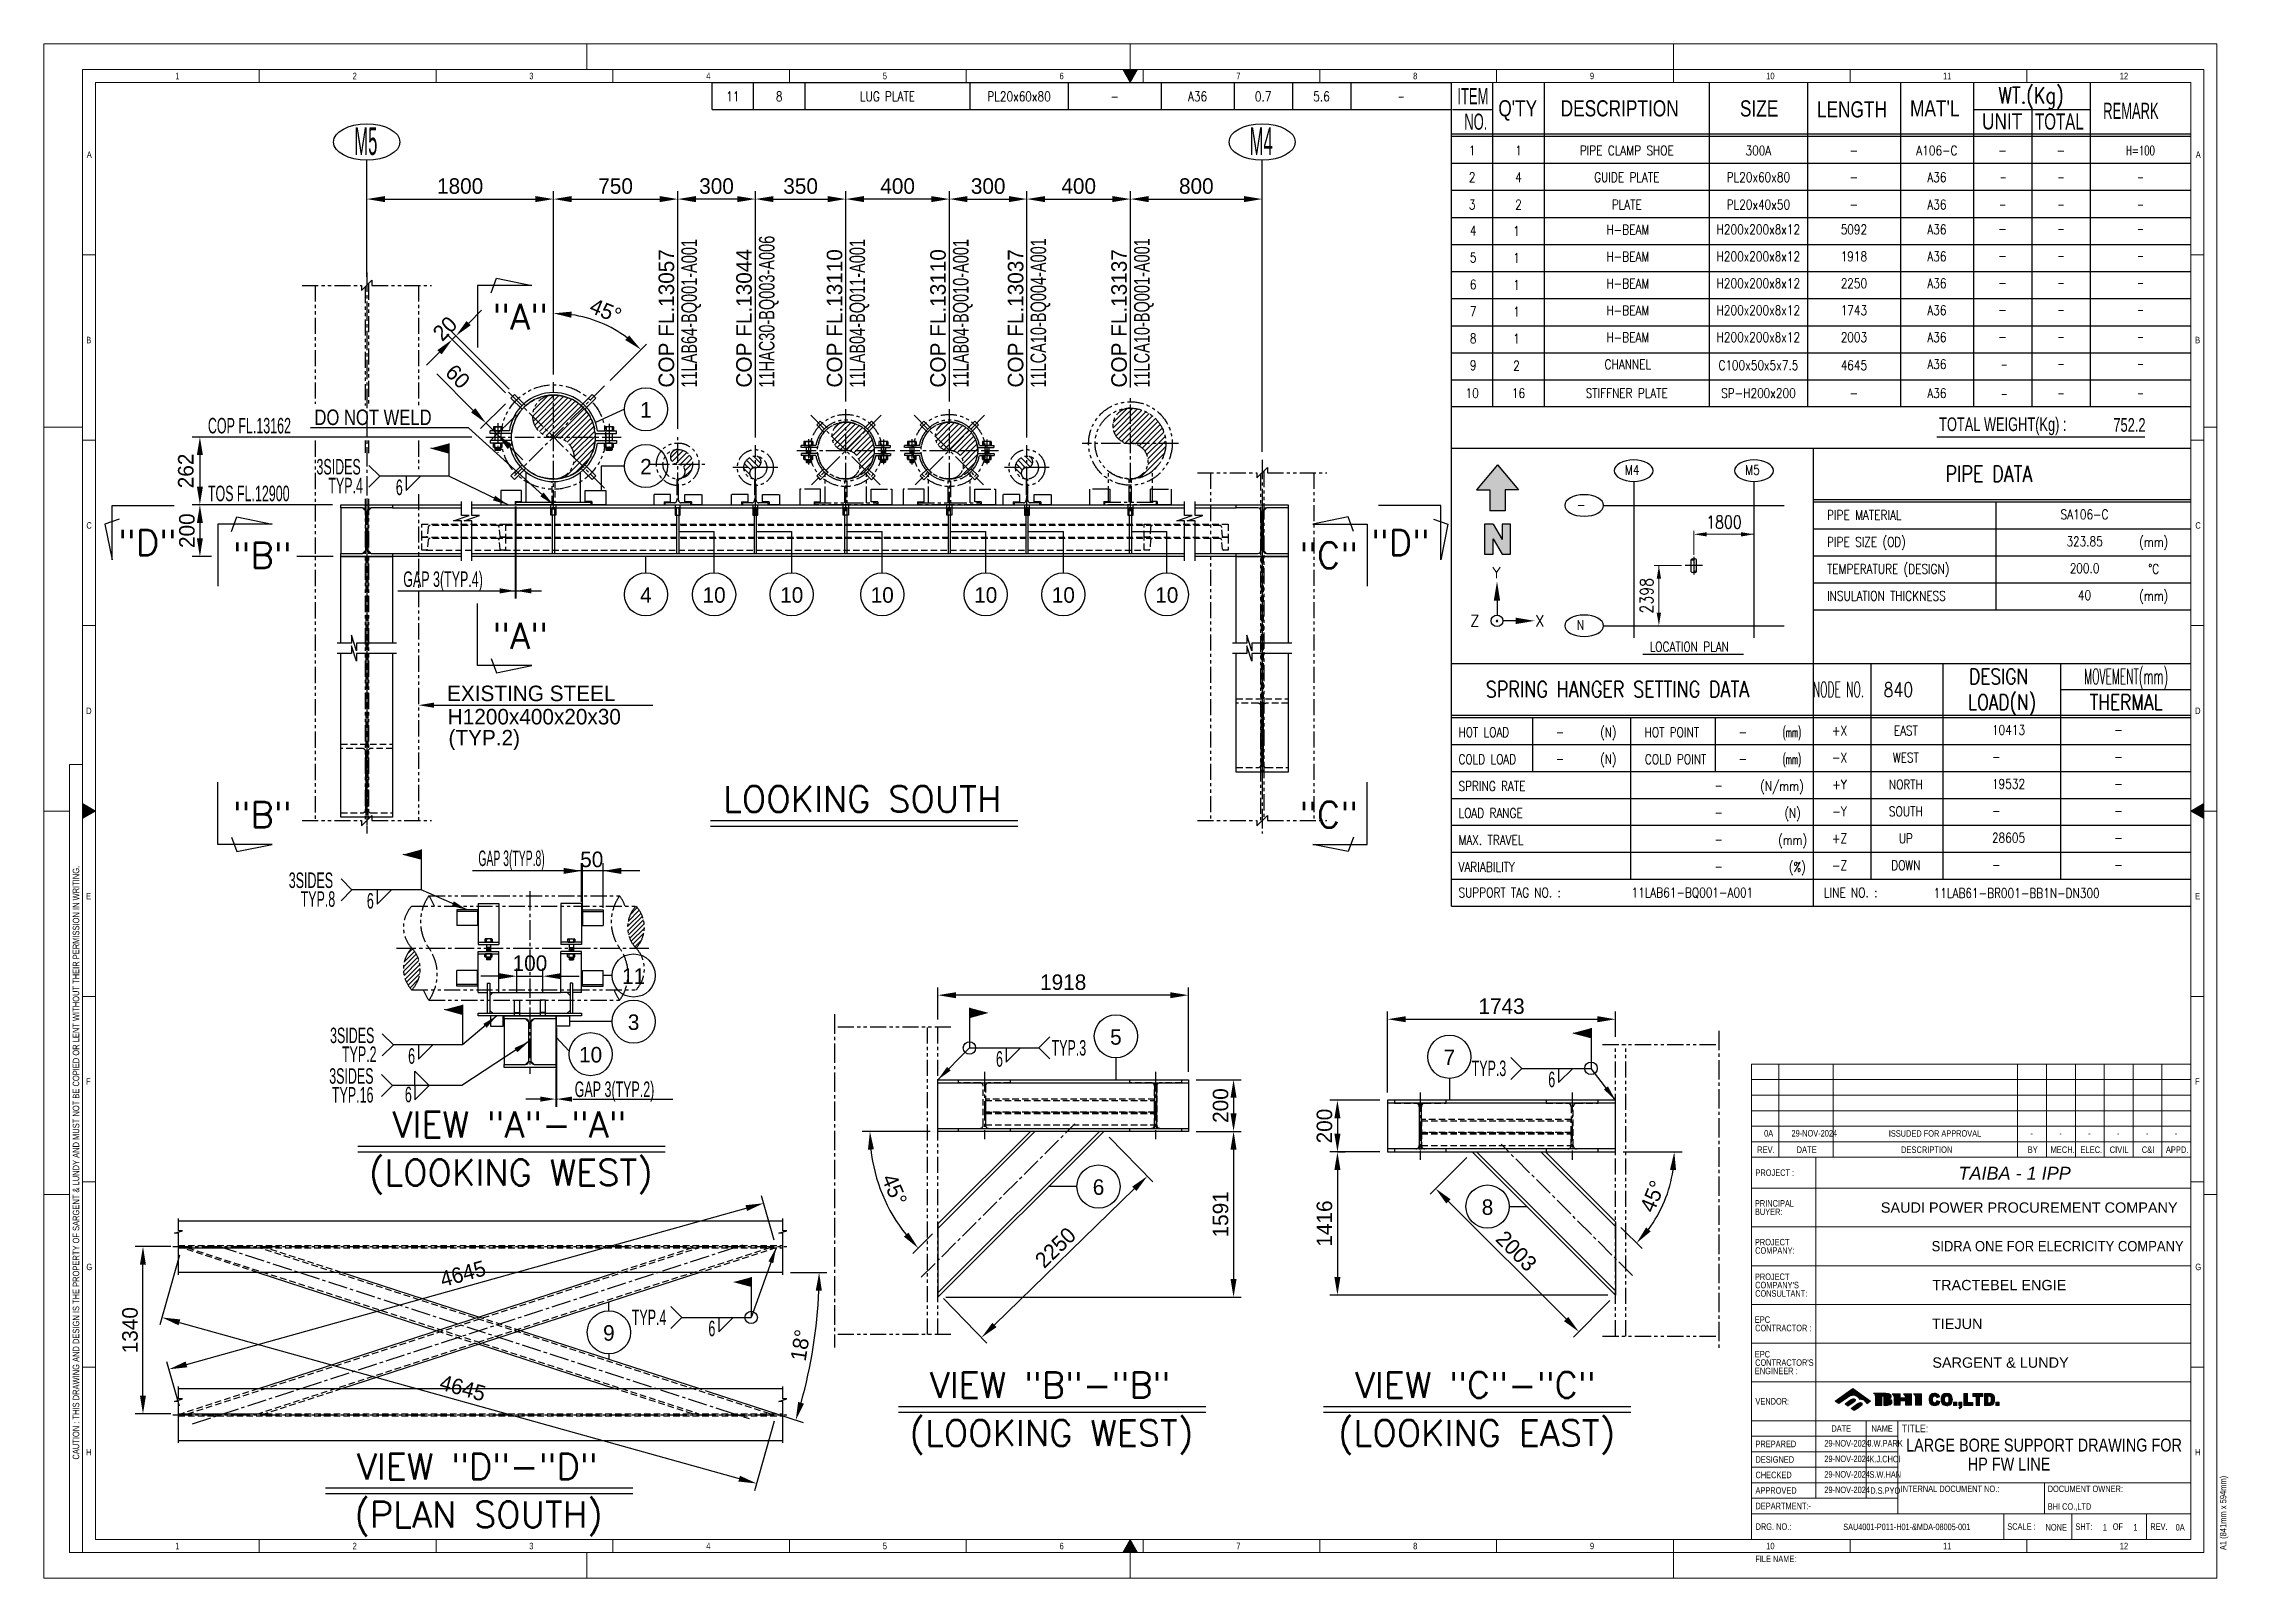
# Model space of a CAD drawing. Header units: millimetres. Extents: x 0 to 4222, y 0 to 2966.
import ezdxf
from ezdxf.enums import TextEntityAlignment as Align

# ---------------------------------------------------------------- set-up
doc = ezdxf.new("R2010")
doc.units = ezdxf.units.MM
doc.header["$LTSCALE"] = 50
for name, pattern in [('CENTER2', [1.125, 0.75, -0.125, 0.125, -0.125]), ('HIDDEN', [0.375, 0.25, -0.125]), ('PHANTOM2', [1.25, 0.625, -0.125, 0.125, -0.125, 0.125, -0.125])]:
    doc.linetypes.add(name, pattern=pattern)
for name, color, linetype in [('1. continuous', 3, 'Continuous'), ('2', 2, 'Continuous'), ('2. Hidden', 2, 'HIDDEN'), ('3. phantom', 6, 'PHANTOM2'), ('5. text', 2, 'Continuous'), ('7', 7, 'Continuous'), ('7. center', 1, 'CENTER2'), ('dimension', 7, 'Continuous'), ('Layer 1', 7, 'Continuous'), ('Revision', 7, 'Continuous'), ('text', 2, 'Continuous'), ('TITLE', 9, 'Continuous'), ('Title Block', 7, 'Continuous')]:
    doc.layers.add(name, color=color, linetype=linetype)
for name, color, linetype, lineweight in [('4', 4, 'Continuous', 9), ('G-ANNO-BRDR', 3, 'Continuous', 0), ('G-ANNO-TTLB', 7, 'Continuous', 0)]:
    doc.layers.add(name, color=color, linetype=linetype, lineweight=lineweight)
doc.styles.add('ROMANS', font='romans.shx', dxfattribs={"width": 0.8, "bigfont": 'whgtxt.shx'})
doc.styles.add('S', font='simplex.shx')
doc.styles.add('Style-Arial', font='ARIAL.TTF')
doc.styles.add('Style-Arial IF', font='ARIALI.TTF')
doc.styles.add('Style-Arial Narrow', font='ARIALN.TTF')
doc.dimstyles.new('ISO-25', dxfattribs={"dimscale": 10, "dimtxt": 3, "dimasz": 3, "dimexe": 1.5, "dimexo": 1.5, "dimgap": 1, "dimtad": 1, "dimdec": 0, "dimrnd": 0.5, "dimtxsty": 'Standard', "dimcen": 2.5, "dimclrd": 4, "dimclre": 4, "dimclrt": 2, "dimadec": 0, "dimazin": 0, "dimtfac": 1, "dimtdec": 0, "dimtmove": 0, "dimatfit": 3, "dimfxl": 1, "dimarcsym": 0})
doc.dimstyles.get("Standard").update_dxf_attribs({"dimtxt": 0.18, "dimasz": 0.18, "dimexe": 0.18, "dimexo": 0.0625, "dimgap": 0.09, "dimtad": 0, "dimtih": 1, "dimtoh": 1, "dimdec": 4, "dimzin": 0, "dimdsep": 46, "dimtxsty": 'Standard', "dimcen": 0.09, "dimadec": 0, "dimazin": 0, "dimtfac": 1, "dimtdec": 4, "dimtofl": 0, "dimtmove": 0, "dimatfit": 3, "dimfxl": 1, "dimtolj": 1, "dimtzin": 0, "dimarcsym": 0})

msp = doc.modelspace()

# ---------------------------------------------------------------- texts
at = {"color": 2, "style": 'ROMANS'}
for s, width, p in [('0.7', 0.8, (2357.1, 2864.6)), ('5.6', 0.8, (2469.9, 2864.6)), ('-', 0.65, (2623.7, 2864.6)), ('-', 0.8, (3786.1, 2760)), ('-', 0.8, (3898.9, 2760)), ('H=100', 0.65, (4052.7, 2760)), ('-', 0.65, (3787.2, 2708.4)), ('-', 0.65, (3899.2, 2708.4)), ('-', 0.65, (4052.7, 2708.4)), ('-', 0.65, (3786.3, 2655.4)), ('-', 0.65, (3899.2, 2655.4)), ('-', 0.65, (4052.7, 2655.4)), ('-', 0.8, (3786.1, 2608.3)), ('-', 0.65, (3899.2, 2608.3)), ('-', 0.65, (4052.7, 2608.3)), ('-', 0.8, (3786.1, 2556.2)), ('-', 0.65, (3899.2, 2556.2)), ('-', 0.65, (4052.7, 2556.2)), ('-', 0.8, (3786.1, 2504.1)), ('-', 0.65, (3899.2, 2504.1)), ('-', 0.65, (4052.7, 2504.1)), ('-', 0.8, (3786.1, 2452.1)), ('-', 0.65, (3899.2, 2452.1)), ('-', 0.65, (4052.7, 2452.1)), ('-', 0.8, (3786.1, 2400)), ('-', 0.65, (3899.2, 2400)), ('-', 0.65, (4052.7, 2400)), ('-', 0.65, (3789.4, 2346.6)), ('-', 0.65, (3899.2, 2347.9)), ('-', 0.65, (4052.7, 2347.9)), ('-', 0.65, (3789.4, 2289.5)), ('-', 0.65, (3899.2, 2290.9)), ('-', 0.65, (4052.7, 2290.9))]:
    msp.add_text(s, height=18.6, dxfattribs=dict(at, width=width)).set_placement(p, align=Align.MIDDLE_CENTER)
at = {"style": 'ROMANS'}
for s, p in [('Y', (2799.8, 1933.2)), ('Z', (2756.9, 1840.1))]:
    msp.add_text(s, height=21.4, dxfattribs=at).set_placement(p)
msp.add_text('X', height=21.4, rotation=360, dxfattribs=at).set_placement((2882.5, 1840.1))
at = {"color": 2, "insert": (804.9, 2691.1), "char_height": 30, "attachment_point": 5}
msp.add_mtext('1800', dxfattribs=at)
at = {"color": 2, "char_height": 30, "attachment_point": 5, "rotation": 90}
for s, insert in [('262', (274.8, 2140.6)), ('200', (276.9, 2025.1))]:
    msp.add_mtext(s, dxfattribs=dict(at, insert=insert))
at = {"layer": '4', "color": 7, "style": 'Style-Arial'}
for s, height, width, p in [('1', 12.5, 0.8, (254.3, 2897.8)), ('2', 12.5, 0.8, (597.1, 2897.8)), ('3', 12.5, 0.8, (938.5, 2897.8)), ('4', 12.5, 0.8, (1280.6, 2897.8)), ('5', 12.5, 0.8, (1621.9, 2897.8)), ('6', 12.5, 0.8, (1963.6, 2897.8)), ('7', 12.5, 0.8, (2305.2, 2897.8)), ('8', 12.5, 0.8, (2646.9, 2897.8)), ('9', 12.5, 0.8, (2988.6, 2897.8)), ('10', 12.49, 0.8, (3329.3, 2897.8)), ('11', 12.49, 0.8, (3671, 2897.8)), ('12', 12.49, 0.8, (4012.7, 2897.8)), ('A', 12.5, 0.8, (83.2, 2745.7)), ('A', 12.5, 0.8, (4159.5, 2745.7)), ('B', 12.5, 0.8, (82.2, 2387.4)), ('B', 12.5, 0.8, (4158.4, 2387.4)), ('C', 12.5, 0.8, (82.5, 2029)), ('C', 12.5, 0.8, (4158.8, 2029)), ('D', 12.5, 0.8, (82.1, 1670.7)), ('D', 12.5, 0.8, (4158.4, 1670.7)), ('E', 12.5, 0.8, (82.1, 1312.4)), ('E', 12.5, 0.8, (4158.4, 1312.4)), ('F', 12.5, 0.8, (82.1, 954.1)), ('F', 12.5, 0.8, (4158.3, 954.1)), ('SIDRA ONE FOR ELECRICITY COMPANY', 19.976, 0.9, (3649.1, 632.1)), ('G', 12.5, 0.8, (82.5, 595.7)), ('G', 12.5, 0.8, (4158.7, 595.7)), ('H', 12.5, 0.8, (82.1, 237.4)), ('H', 12.5, 0.8, (4158.3, 237.4)), ('1', 12.5, 0.8, (254.3, 56.2)), ('2', 12.5, 0.8, (597.1, 56.2)), ('3', 12.5, 0.8, (938.5, 56.2)), ('4', 12.5, 0.8, (1280.6, 56.2)), ('5', 12.5, 0.8, (1621.9, 56.2)), ('6', 12.5, 0.8, (1963.6, 56.2)), ('7', 12.5, 0.8, (2305.2, 56.2)), ('8', 12.5, 0.8, (2646.9, 56.2)), ('9', 12.5, 0.8, (2988.6, 56.2)), ('10', 12.49, 0.8, (3329.3, 56.2)), ('11', 12.49, 0.8, (3671, 56.2)), ('12', 12.49, 0.8, (4012.7, 56.2))]:
    msp.add_text(s, height=height, dxfattribs=dict(at, width=width)).set_placement(p)
at = {"layer": '4', "style": 'Style-Arial Narrow'}
for s, height, p in [('PRINCIPAL ', 12.49, (3307.5, 718.5)), ('BUYER:', 12.49, (3307.5, 702.3)), ('PROJECT ', 12.49, (3307.5, 643.6)), ('COMPANY:', 12.49, (3307.9, 627.4)), ('PROJECT ', 12.49, (3307.5, 576.7)), ("COMPANY'S ", 12.49, (3307.9, 560.6)), ('CONSULTANT:', 12.485, (3307.9, 544.4)), ('EPC ', 12.49, (3307.4, 493.8)), ('CONTRACTOR : ', 12.485, (3307.9, 477.6)), ('EPC ', 12.49, (3307.4, 426.9)), ("CONTRACTOR'S ", 12.485, (3307.9, 410.8)), ('ENGINEER :', 12.49, (3307.4, 394.6)), ('VENDOR:', 12.49, (3308.5, 335.9))]:
    msp.add_text(s, height=height, rotation=359.9995, dxfattribs=at).set_placement(p)
at = {"layer": '4', "color": 7, "style": 'Style-Arial'}
msp.add_text('TIEJUN', height=19.98, rotation=359.9995, dxfattribs=at).set_placement((3649.7, 481.9))
at = {"layer": '4', "color": 7, "style": 'Style-Arial', "width": 0.8}
msp.add_text('A1 (841mm x 594mm)', height=12.485, rotation=90, dxfattribs=at).set_placement((4218.7, 54.5))
at = {"layer": '5. text', "style": 'ROMANS'}
for s, p in [('"A"', (867.2, 2413.7)), ('"D"', (143.6, 1977)), ('"D"', (2565.3, 1977)), ('"B"', (365.3, 1952.4)), ('"C"', (2426.8, 1952.4)), ('"A"', (867.2, 1796.7)), ('"B"', (365.3, 1451.2)), ('"C"', (2426.8, 1451.2))]:
    msp.add_text(s, height=50, dxfattribs=at).set_placement(p)
at = {"layer": '5. text', "color": 2, "width": 0.8}
msp.add_text('DO NOT WELD', height=30, dxfattribs=at).set_placement((523.3, 2229.3))
at = {"layer": '5. text', "style": 'ROMANS'}
for s, p in [('LOOKING SOUTH', (1582, 1481.4)), ('VIEW "A"-"A"', (900.1, 852.2)), ('(LOOKING WEST)', (902.7, 759.3)), ('VIEW "B"-"B"', (1945, 348.8)), ('VIEW "C"-"C"', (2766.9, 348.8)), ('(LOOKING WEST)', (1947.6, 255.9)), ('(LOOKING EAST)', (2769.5, 255.9)), ('VIEW "D"-"D"', (837.8, 191.3)), ('(PLAN SOUTH)', (840.4, 98.4))]:
    msp.add_text(s, height=50, dxfattribs=at).set_placement(p, align=Align.CENTER)
at = {"layer": '7', "color": 2, "style": 'ROMANS', "width": 0.8}
msp.add_text('1800', height=25, dxfattribs=at).set_placement((3247.6, 2041.6), align=Align.MIDDLE)
msp.add_text('2398', height=25, rotation=90, dxfattribs=at).set_placement((3098.3, 1899.4), align=Align.MIDDLE)
at = {"layer": 'dimension', "color": 4, "width": 0.6}
for s, p in [('3SIDES', (527.2, 2133.7)), ('TYP.4', (550.1, 2097.3)), ('3SIDES', (473.7, 1334.4)), ('TYP.8', (496.6, 1298)), ('3SIDES', (553.5, 1034.5)), ('TYP.2', (576.5, 998.1)), ('TYP.3', (1948.1, 1010.4)), ('3SIDES', (551.9, 956)), ('TYP.3', (2760, 970.8)), ('TYP.16', (557.1, 919.6)), ('TYP.4', (1136.7, 489.4))]:
    msp.add_text(s, height=30, dxfattribs=at).set_placement(p)
for p in [(687.3, 2093.9), (631.3, 1294.6), (711.1, 994.6), (1847.3, 988.9), (2914.8, 949.3), (704.8, 920.2), (1291.5, 467.9)]:
    msp.add_text('6', height=30, dxfattribs=at).set_placement(p, align=Align.CENTER)
at = {"layer": 'dimension', "color": 2}
for s, width, p in [('GAP 3(TYP.4)', 0.6, (695, 1916.4)), ('GAP 3(TYP.8)', 0.5, (840.2, 1376.8)), ('GAP 3(TYP.2)', 0.6, (1026.4, 930.4))]:
    msp.add_text(s, height=30, dxfattribs=dict(at, width=width)).set_placement(p)
at = {"layer": 'G-ANNO-TTLB', "color": 7, "lineweight": 13, "style": 'Style-Arial', "width": 0.8}
msp.add_text('CAUTION : THIS DRAWING AND DESIGN IS THE PROPERTY OF SARGENT & LUNDY AND MUST NOT BE COPIED OR LENT WITHOUT THEIR PERMISSION IN WRITING.', height=12.4851, rotation=90, dxfattribs=at).set_placement((62.4, 803.4), align=Align.MIDDLE_CENTER)
at = {"layer": 'G-ANNO-TTLB', "color": 7, "linetype": 'Continuous', "lineweight": 0, "style": 'Style-Arial Narrow'}
for s, height, width, p in [('0A', 12.49, 0.8, (3325.3, 854)), ('29-NOV-2024', 12.485, 0.8, (3378.2, 854)), ('ISSUDED FOR APPROVAL', 12.485, 0.8, (3566.3, 853.7)), ('-', 12.5, 0.8, (3840, 854)), ('-', 12.5, 0.8, (3895.8, 854)), ('-', 12.5, 0.8, (3951.6, 854)), ('-', 12.5, 0.8, (4007.4, 854)), ('-', 12.5, 0.8, (4063.2, 854)), ('-', 12.5, 0.8, (4119, 854)), ('29-NOV-2024', 12.485, 0.8, (3441.7, 254.7)), ('J.W.PARK', 12.49, 0.8, (3525.7, 254.7)), ('29-NOV-2024', 12.485, 0.8, (3441.7, 224.7)), ('K.J.CHOI', 12.49, 0.8, (3528.9, 224.3)), ('29-NOV-2024', 12.485, 0.8, (3441.7, 194.7)), ('29-NOV-2024', 12.485, 0.8, (3441.7, 164.8)), ('S.W.HAN', 12.49, 0.8, (3528.9, 194.4)), ('D.S.PYO', 12.49, 0.8, (3530.4, 163.3)), ('SAU4001-P011-H01-&MDA-08005-001', 12.485, 0.9, (3478.3, 93.2)), ('NONE', 12.49, 0.8, (3869.2, 92.3)), ('1', 12.5, 0.8, (3980.1, 92.3)), ('1', 12.5, 0.8, (4038.9, 92.3)), ('0A', 12.49, 0.8, (4120.7, 92.3))]:
    msp.add_text(s, height=height, dxfattribs=dict(at, width=width)).set_placement(p)
at = {"layer": 'G-ANNO-TTLB', "color": 7, "linetype": 'Continuous', "lineweight": 13, "style": 'Style-Arial', "width": 0.8}
for s, height, p in [('REV.', 12.49, (3311.8, 834.8)), ('DATE', 12.49, (3388.1, 834.8)), ('DESCRIPTION', 12.485, (3589.9, 834.8)), ('BY', 12.49, (3834.7, 834.8)), ('MECH.', 12.49, (3878.9, 834.8)), ('ELEC.', 12.49, (3936.7, 834.8)), ('CIVIL', 12.49, (3993.2, 834.8)), ('C&I', 12.49, (4055.2, 834.8)), ('APPD.', 12.49, (4101.8, 834.8))]:
    msp.add_text(s, height=height, rotation=0, dxfattribs=at).set_placement(p, align=Align.TOP_LEFT)
at = {"layer": 'G-ANNO-TTLB', "linetype": 'Continuous', "lineweight": 13, "style": 'Style-Arial Narrow'}
msp.add_text('PROJECT : ', height=12.49, rotation=359.9995, dxfattribs=at).set_placement((3308.6, 784.1), align=Align.MIDDLE_LEFT)
at = {"layer": 'G-ANNO-TTLB', "color": 171, "lineweight": 13, "true_color": 0x8470ff, "style": 'Style-Arial IF'}
msp.add_text('TAIBA - 1 IPP', height=24.97, rotation=359.9995, dxfattribs=at).set_placement((3700.9, 783.1), align=Align.MIDDLE_LEFT)
at = {"layer": 'G-ANNO-TTLB', "color": 7, "lineweight": 13}
for s, height, style, p in [('SAUDI POWER PROCUREMENT COMPANY', 19.976, 'Style-Arial', (3550.9, 716.7)), ('TRACTEBEL ENGIE', 19.976, 'Style-Arial', (3650.4, 566.8)), ('SARGENT & LUNDY', 19.976, 'Style-Arial', (3650.4, 417)), ('DATE', 12.49, 'Style-Arial Narrow', (3455.3, 289.7)), ('NAME', 12.49, 'Style-Arial Narrow', (3532.7, 289.7)), ('TITLE:', 14.98, 'Style-Arial Narrow', (3591.1, 289.7)), ('PREPARED', 12.49, 'Style-Arial Narrow', (3308.6, 259.7)), ('DESIGNED', 12.49, 'Style-Arial Narrow', (3308.6, 229.7)), ('APPROVED', 12.49, 'Style-Arial Narrow', (3308.6, 169.8)), ('CHECKED', 12.49, 'Style-Arial Narrow', (3308.6, 199.8)), ('DEPARTMENT:-', 12.485, 'Style-Arial Narrow', (3308.6, 139.8)), ('DRG. NO.:  ', 12.485, 'Style-Arial Narrow', (3308.8, 99.9)), ('SCALE :', 12.49, 'Style-Arial Narrow', (3795.3, 100.1)), ('SHT:', 12.49, 'Style-Arial Narrow', (3927, 99.9)), ('OF', 12.49, 'Style-Arial Narrow', (3999.2, 99.9)), ('REV.', 12.49, 'Style-Arial Narrow', (4071.6, 99.9))]:
    msp.add_text(s, height=height, rotation=359.9995, dxfattribs=dict(at, style=style)).set_placement(p, align=Align.MIDDLE_LEFT)
at = {"layer": 'G-ANNO-TTLB', "color": 0, "linetype": 'Continuous', "lineweight": 13, "style": 'Style-Arial', "width": 0.8}
for s, p in [('LARGE BORE SUPPORT DRAWING FOR', (3599.6, 245.1)), ('HP FW LINE', (3718.8, 208.4))]:
    msp.add_text(s, height=24.97, rotation=0, dxfattribs=at).set_placement(p)
at = {"layer": 'G-ANNO-TTLB', "color": 7, "linetype": 'Continuous', "lineweight": 13, "style": 'Style-Arial Narrow'}
for s, p in [('INTERNAL DOCUMENT NO.:', (3589.2, 173)), ('DOCUMENT OWNER:', (3873.4, 173)), ('BHI CO.,LTD', (3873.4, 138.8))]:
    msp.add_text(s, height=12.485, dxfattribs=at).set_placement(p, align=Align.MIDDLE_LEFT)
msp.add_text('FILE NAME:', height=12.49, rotation=0, dxfattribs=at).set_placement((3308.2, 37.5), align=Align.MIDDLE_LEFT)
at = {"layer": 'Revision', "color": 2, "insert": (1059.3, 1389.5), "char_height": 30, "attachment_point": 5}
msp.add_mtext('50', dxfattribs=at)
at = {"layer": 'text', "style": 'ROMANS'}
for s, height, width, p in [('11', 18.6, 0.8, (1331.8, 2864.6)), ('8', 18.6, 0.8, (1421.4, 2864.6)), ('LUG PLATE', 18.6, 0.8, (1630.8, 2864.6)), ('PL20x60x80', 18.6, 0.8, (1885.2, 2864.6)), ('A36', 18.6, 0.8, (2230.3, 2864.6)), ('-', 18.6, 0.8, (2070, 2864.6)), ('1', 18.6, 0.8, (2760.8, 2760)), ('1', 18.6, 0.8, (2850.4, 2760)), ('PIPE CLAMP SHOE', 18.6, 0.8, (3059.8, 2760)), ('300A', 18.6, 0.8, (3314.2, 2760)), ('-', 18.6, 0.8, (3498.9, 2760)), ('A106-C', 18.6, 0.8, (3659.3, 2760)), ('2', 18.6, 0.8, (2760.8, 2708.4)), ('4', 18.6, 0.8, (2850.4, 2708.4)), ('GUIDE PLATE', 18.6, 0.8, (3059.8, 2708.4)), ('PL20x60x80', 18.6, 0.8, (3314.2, 2708.4)), ('-', 18.6, 0.8, (3498.9, 2708.4)), ('A36', 18.6, 0.8, (3659.3, 2708.4)), ('3', 18.6, 0.8, (2760.8, 2655.4)), ('2', 18.6, 0.8, (2850.4, 2655.4)), ('PLATE', 18.6, 0.8, (3059.8, 2655.4)), ('PL20x40x50', 18.6, 0.8, (3314.2, 2655.4)), ('A36', 18.6, 0.8, (3659.3, 2655.4)), ('-', 18.6, 0.8, (3498.9, 2655.4)), ('1', 18.6, 0.8, (2846.5, 2604.4)), ('H-BEAM', 18.6, 0.8, (3061.9, 2606.9)), ('H200x200x8x12', 18.6, 0.8, (3314.2, 2607.4)), ('5092', 18.6, 0.8, (3498.9, 2607.4)), ('A36', 18.6, 0.8, (3659.3, 2607.4)), ('1', 18.6, 0.8, (2846.5, 2552.3)), ('H-BEAM', 18.6, 0.8, (3061.9, 2554.9)), ('H200x200x8x12', 18.6, 0.8, (3314.2, 2555.3)), ('1918', 18.6, 0.8, (3498.9, 2555.3)), ('A36', 18.6, 0.8, (3659.3, 2555.3)), ('1', 18.6, 0.8, (2846.5, 2500.2)), ('H-BEAM', 18.6, 0.8, (3061.9, 2502.8)), ('H200x200x8x12', 18.6, 0.8, (3314.2, 2503.2)), ('2250', 18.6, 0.8, (3498.9, 2503.2)), ('A36', 18.6, 0.8, (3659.3, 2503.2)), ('1', 18.6, 0.8, (2846.5, 2448.2)), ('H-BEAM', 18.6, 0.8, (3061.9, 2450.7)), ('H200x200x8x12', 18.6, 0.8, (3314.2, 2451.2)), ('1743', 18.6, 0.8, (3498.9, 2451.2)), ('A36', 18.6, 0.8, (3659.3, 2451.2)), ('H-BEAM', 18.6, 0.8, (3061.9, 2398.7)), ('H200x200x8x12', 18.6, 0.8, (3314.2, 2399.1)), ('2003', 18.6, 0.8, (3498.9, 2399.1)), ('A36', 18.6, 0.8, (3659.3, 2399.1)), ('1', 18.6, 0.8, (2846.5, 2396.1)), ('2', 18.6, 0.8, (2846.5, 2344)), ('CHANNEL', 18.6, 0.8, (3061.9, 2346.6)), ('C100x50x5x7.5', 18.6, 0.8, (3314.2, 2344.9)), ('4645', 18.6, 0.8, (3498.9, 2344.9)), ('A36', 18.6, 0.8, (3659.3, 2347)), ('10', 18.6, 0.8, (2760.8, 2290.9)), ('16', 18.6, 0.8, (2850.4, 2290.9)), ('STIFFNER PLATE', 18.6, 0.8, (3059.8, 2290.9)), ('SP-H200x200', 18.6, 0.8, (3314.2, 2290.9)), ('-', 18.6, 0.8, (3498.9, 2290.9)), ('A36', 18.6, 0.8, (3659.3, 2290.9)), ('DESIGN', 30, 0.8, (3778.6, 1743.3)), ('MOVEMENT(mm)', 30, 0.5, (4025.2, 1743.3)), ('LOAD(N)', 30, 0.8, (3785.3, 1693.5)), ('THERMAL', 30, 0.8, (4025.2, 1693.5)), ('11LAB61-BQ001-A001', 18.6, 0.8, (3186.6, 1325.5)), ('11LAB61-BR001-BB1N-DN300', 18.6, 0.8, (3813.4, 1324.5))]:
    msp.add_text(s, height=height, dxfattribs=dict(at, width=width)).set_placement(p, align=Align.MIDDLE_CENTER)
at = {"layer": 'text'}
for s, height, width, p in [('ITEM', 31.21, 0.6, (2732.4, 2849.4)), ('NO.', 31.21, 0.6, (2745.8, 2800.1)), ("Q'TY", 31.21, 0.8, (2811.6, 2826)), ('DESCRIPTION', 31.213, 0.8, (2932, 2825.9)), ('SIZE', 31.21, 0.8, (3278.5, 2825.7)), ('LENGTH', 31.21, 0.8, (3427.3, 2823.9)), ("MAT'L", 31.21, 0.8, (3607.4, 2825.8)), ('UNIT', 31.21, 0.8, (3746.4, 2800.7)), ('TOTAL', 31.21, 0.7, (3848.9, 2800.4)), ('REMARK', 31.21, 0.6, (3980.7, 2821.1)), ('COP FL.13162', 30, 0.6, (317.4, 2213.1)), ('TOS FL.12900', 30, 0.6, (317.4, 2082.1))]:
    msp.add_text(s, height=height, dxfattribs=dict(at, width=width)).set_placement(p)
for s, height, style, width, p in [('WT.(Kg)', 31.21, 'S', 0.8, (3778.4, 2851.1)), ('PIPE DATA', 31, 'ROMANS', 0.8, (3675.9, 2119.7)), ('LOCATION PLAN', 18.6, 'ROMANS', 0.8, (3104.2, 1791.4)), ('SPRING HANGER SETTING DATA', 31, 'ROMANS', 0.8, (2787.4, 1703)), ('NODE NO.', 30, 'ROMANS', 0.5, (3419.6, 1703))]:
    msp.add_text(s, height=height, dxfattribs=dict(at, style=style, width=width)).set_placement(p)
at = {"layer": 'text', "width": 0.45}
for s, p in [('M5', (622.7, 2751.5)), ('M4', (2353.2, 2751.5))]:
    msp.add_text(s, height=53.06, dxfattribs=at).set_placement(p, align=Align.CENTER)
at = {"layer": 'text', "width": 0.7}
for s, p in [('11LAB64-BQ001-A001', (1262.5, 2301.7)), ('11HAC30-BQ003-A006', (1412.5, 2301.7)), ('11LAB04-BQ011-A001', (1587.5, 2301.7)), ('11LAB04-BQ010-A001', (1787.5, 2301.7)), ('11LCA10-BQ004-A001', (1937.5, 2301.7)), ('11LCA10-BQ001-A001', (2137.5, 2301.7))]:
    msp.add_text(s, height=30, rotation=90, dxfattribs=at).set_placement(p)
at = {"layer": 'text', "style": 'ROMANS'}
for s, width, p in [('4', 0.8, (2762.7, 2595.8)), ('5', 0.8, (2762.7, 2543.8)), ('6', 0.8, (2762.7, 2491.7)), ('7', 0.8, (2762.7, 2439.6)), ('8', 0.8, (2762.7, 2387.5)), ('9', 0.8, (2762.7, 2335.5)), ('(mm)', 0.8, (4078.4, 1994)), ('%%dC', 0.8, (4078.4, 1941.9)), ('(mm)', 0.8, (4078.4, 1889.8)), ('(N)', 0.8, (3024.2, 1626.2)), ('(mm)', 0.5, (3379.1, 1626.1)), ('+X', 0.8, (3470.9, 1629.4)), ('EAST', 0.8, (3599.2, 1629.4)), ('HOT POINT', 0.8, (3146.9, 1626.1)), ('(N)', 0.8, (3024.2, 1574.1)), ('COLD POINT', 0.8, (3154.2, 1574)), ('(mm)', 0.5, (3379.1, 1574)), ('-X', 0.8, (3470.9, 1577.3)), ('WEST', 0.8, (3599.2, 1577.3)), ('(N/mm)', 0.8, (3359.8, 1522)), ('+Y', 0.8, (3470.9, 1525.2)), ('NORTH', 0.8, (3599.2, 1525.2)), ('(N)', 0.8, (3380.4, 1469.9)), ('-Y', 0.8, (3470.9, 1473.1)), ('SOUTH', 0.8, (3599.2, 1473.1)), ('(mm)', 0.8, (3380.4, 1417.8)), ('+Z', 0.8, (3470.9, 1421)), ('UP', 0.8, (3599.2, 1421)), ('(%%%)', 0.8, (3389.5, 1365.7)), ('-Z', 0.8, (3470.9, 1368.9)), ('DOWN', 0.8, (3599.2, 1369))]:
    msp.add_text(s, height=18.6, dxfattribs=dict(at, width=width)).set_placement(p, align=Align.CENTER)
at = {"layer": 'text'}
for s, p in [('COP FL.13057', (1218.5, 2301.7)), ('COP FL.13044', (1368.5, 2301.7)), ('COP FL.13110', (1543.5, 2301.7)), ('COP FL.13110', (1743.5, 2301.7)), ('COP FL.13037', (1893.5, 2301.7)), ('COP FL.13137', (2093.5, 2301.7))]:
    msp.add_text(s, height=30, rotation=90, dxfattribs=at).set_placement(p)
at = {"layer": 'text', "color": 2}
for s, p in [('1', (1164, 2243.7)), ('2', (1164, 2133.9)), ('4', (1164, 1885.8)), ('10', (1295.8, 1885.8)), ('10', (1445.8, 1885.8)), ('10', (1620.8, 1885.8)), ('10', (1820.8, 1885.8)), ('10', (1970.8, 1885.8)), ('10', (2170.8, 1885.8)), ('11', (1140.2, 1149.1)), ('3', (1140.2, 1060)), ('5', (2072.4, 1031.5)), ('10', (1057.1, 997.1)), ('7', (2716.9, 992)), ('6', (2038.8, 741.2)), ('8', (2790.6, 702.5)), ('9', (1092.4, 459.3))]:
    msp.add_text(s, height=30, dxfattribs=at).set_placement(p, align=Align.CENTER)
at = {"layer": 'text', "width": 0.7}
msp.add_text('752.2', height=26.53, dxfattribs=at).set_placement((4062.5, 2216.3), align=Align.RIGHT)
at = {"layer": 'text', "style": 'ROMANS', "width": 0.8}
for s, height, p in [('M4', 18.6, (3056.2, 2151.9)), ('M5', 18.6, (3288.7, 2151.9)), ('-', 18.6, (2963.5, 2084.7)), ('PIPE MATERIAL', 18.6, (3446.9, 2064.7)), ('PIPE SIZE (OD)', 18.6, (3446.9, 2012.6)), ('TEMPERATURE (DESIGN)', 18.6, (3446.9, 1960.5)), ('INSULATION THICKNESS', 18.6, (3446.9, 1908.4)), ('N', 18.6, (2963.5, 1852.2)), ('840', 27.9, (3556.1, 1731.7)), ('10413', 18.6, (3765.8, 1649.2)), ('HOT LOAD', 18.6, (2734.5, 1644.8)), ('-', 18.6, (2922.5, 1645.2)), ('-', 18.6, (3275.7, 1645.2)), ('-', 18.6, (4002, 1649.2)), ('COLD LOAD', 18.6, (2734.5, 1592.6)), ('-', 18.6, (2922.5, 1593.2)), ('-', 18.6, (3275.7, 1593.2)), ('-', 18.6, (3765.8, 1597.1)), ('-', 18.6, (4002, 1597.1)), ('SPRING RATE', 18.6, (2734.5, 1540.6)), ('-', 18.6, (3229.1, 1541.8)), ('19532', 18.6, (3765.8, 1545)), ('-', 18.6, (4002, 1545)), ('LOAD RANGE', 18.6, (2734.5, 1488.5)), ('-', 18.6, (3229.1, 1489.7)), ('-', 18.6, (3765.8, 1492.9)), ('-', 18.6, (4002, 1492.9)), ('MAX. TRAVEL', 18.6, (2734.5, 1436.4)), ('28605', 18.6, (3765.8, 1440.8)), ('-', 18.6, (3229.1, 1437.6)), ('-', 18.6, (4002, 1440.8)), ('VARIABILITY', 18.6, (2734.5, 1384.3)), ('-', 18.6, (3229.1, 1385.5)), ('-', 18.6, (3765.8, 1388.8)), ('-', 18.6, (4002, 1388.8)), ('SUPPORT TAG NO. :', 18.6, (2734.5, 1334.8)), ('LINE NO. :', 18.6, (3440.9, 1334.8))]:
    msp.add_text(s, height=height, dxfattribs=at).set_placement(p, align=Align.TOP_LEFT)
for s, p in [('SA106-C', (3944.7, 2056.6)), ('323.85', (3944.7, 2004.4)), ('200.0', (3944.7, 1952.4)), ('40', (3944.7, 1900.3))]:
    msp.add_text(s, height=18.6, dxfattribs=at).set_placement(p, align=Align.MIDDLE)
at = {"layer": 'text', "color": 2}
for s, p in [('EXISTING STEEL', (779.6, 1695.6)), ('H1200x400x20x30', (781, 1650.6)), ('(TYP.2)', (782.4, 1609.9))]:
    msp.add_text(s, height=30, dxfattribs=at).set_placement(p)
at = {"layer": 'TITLE', "width": 0.7}
msp.add_text('TOTAL WEIGHT(Kg) : ', height=26.436, dxfattribs=at).set_placement((3663.6, 2217.6))

# ---------------------------------------------------------------- blocks, each defined once
blk = doc.blocks.new('*D3')
at = {"color": 4, "linetype": 'ByBlock', "lineweight": -2, "transparency": 16777216}
for p, q in [((1020.2, 2666.1), (1190.5, 2666.1)), ((1225.5, 2222.1), (1225.5, 2681.1))]:
    blk.add_line(p, q, dxfattribs=at)
at = {"color": 4, "transparency": 16777216}
for points in [[(1020.2, 2671.9), (1020.2, 2660.2), (985.2, 2666.1)], [(1190.5, 2671.9), (1190.5, 2660.2), (1225.5, 2666.1)]]:
    blk.add_solid(points, dxfattribs=at)
at = {"layer": 'Defpoints', "color": 0, "transparency": 16777216}
for p in [(985.2, 2666.1), (1225.5, 2666.1), (1225.5, 2207.1)]:
    blk.add_point(p, dxfattribs=at)
at = {"color": 2, "transparency": 16777216, "insert": (1105.4, 2691.1), "char_height": 30, "attachment_point": 5}
blk.add_mtext('750', dxfattribs=at)
blk = doc.blocks.new('*D4')
at = {"color": 4, "lineweight": -2, "transparency": 16777216}
for p, q in [((1340.5, 2666.1), (1260.5, 2666.1)), ((1375.5, 2205.4), (1375.5, 2681.1))]:
    blk.add_line(p, q, dxfattribs=at)
at = {"color": 4, "transparency": 16777216}
for points in [[(1260.5, 2671.9), (1260.5, 2660.2), (1225.5, 2666.1)], [(1340.5, 2671.9), (1340.5, 2660.2), (1375.5, 2666.1)]]:
    blk.add_solid(points, dxfattribs=at)
at = {"layer": 'Defpoints', "color": 0, "transparency": 16777216}
for p in [(1225.5, 2666.1), (1225.5, 2666.1), (1375.5, 2190.4)]:
    blk.add_point(p, dxfattribs=at)
at = {"color": 2, "transparency": 16777216, "insert": (1300.5, 2691.1), "char_height": 30, "attachment_point": 5}
blk.add_mtext('300', dxfattribs=at)
blk = doc.blocks.new('*D5')
at = {"color": 4, "lineweight": -2, "transparency": 16777216}
for p, q in [((1410.5, 2666.1), (1515.5, 2666.1)), ((1550.5, 2274.9), (1550.5, 2681.1))]:
    blk.add_line(p, q, dxfattribs=at)
at = {"color": 4, "transparency": 16777216}
for points in [[(1410.5, 2671.9), (1410.5, 2660.2), (1375.5, 2666.1)], [(1515.5, 2671.9), (1515.5, 2660.2), (1550.5, 2666.1)]]:
    blk.add_solid(points, dxfattribs=at)
at = {"layer": 'Defpoints', "color": 0, "transparency": 16777216}
for p in [(1375.5, 2666.1), (1550.5, 2666.1), (1550.5, 2259.9)]:
    blk.add_point(p, dxfattribs=at)
at = {"color": 2, "transparency": 16777216, "insert": (1463, 2691.1), "char_height": 30, "attachment_point": 5}
blk.add_mtext('350', dxfattribs=at)
blk = doc.blocks.new('*D6')
at = {"color": 4, "lineweight": -2, "transparency": 16777216}
for p, q in [((1715.5, 2666.1), (1585.5, 2666.1)), ((1750.5, 2274.9), (1750.5, 2681.1))]:
    blk.add_line(p, q, dxfattribs=at)
at = {"color": 4, "transparency": 16777216}
for points in [[(1585.5, 2671.9), (1585.5, 2660.2), (1550.5, 2666.1)], [(1715.5, 2671.9), (1715.5, 2660.2), (1750.5, 2666.1)]]:
    blk.add_solid(points, dxfattribs=at)
at = {"layer": 'Defpoints', "color": 0, "transparency": 16777216}
for p in [(1550.5, 2666.1), (1550.5, 2666.1), (1750.5, 2259.9)]:
    blk.add_point(p, dxfattribs=at)
at = {"color": 2, "transparency": 16777216, "insert": (1650.5, 2691.1), "char_height": 30, "attachment_point": 5}
blk.add_mtext('400', dxfattribs=at)
blk = doc.blocks.new('*D7')
at = {"color": 4, "lineweight": -2, "transparency": 16777216}
for p, q in [((1785.5, 2666.1), (1865.5, 2666.1)), ((1900.5, 2205.4), (1900.5, 2681.1))]:
    blk.add_line(p, q, dxfattribs=at)
at = {"color": 4, "transparency": 16777216}
for points in [[(1785.5, 2671.9), (1785.5, 2660.2), (1750.5, 2666.1)], [(1865.5, 2671.9), (1865.5, 2660.2), (1900.5, 2666.1)]]:
    blk.add_solid(points, dxfattribs=at)
at = {"layer": 'Defpoints', "color": 0, "transparency": 16777216}
for p in [(1750.5, 2666.1), (1900.5, 2666.1), (1900.5, 2190.4)]:
    blk.add_point(p, dxfattribs=at)
at = {"color": 2, "transparency": 16777216, "insert": (1825.5, 2691.1), "char_height": 30, "attachment_point": 5}
blk.add_mtext('300', dxfattribs=at)
blk = doc.blocks.new('*D8')
at = {"color": 4, "lineweight": -2, "transparency": 16777216}
for p, q in [((1935.5, 2666.1), (2065.5, 2666.1)), ((2100.5, 2301.9), (2100.5, 2681.1))]:
    blk.add_line(p, q, dxfattribs=at)
at = {"color": 4, "transparency": 16777216}
for points in [[(1935.5, 2671.9), (1935.5, 2660.2), (1900.5, 2666.1)], [(2065.5, 2671.9), (2065.5, 2660.2), (2100.5, 2666.1)]]:
    blk.add_solid(points, dxfattribs=at)
at = {"layer": 'Defpoints', "color": 0, "transparency": 16777216}
for p in [(1900.5, 2666.1), (2100.5, 2666.1), (2100.5, 2286.9)]:
    blk.add_point(p, dxfattribs=at)
at = {"color": 2, "transparency": 16777216, "insert": (2000.5, 2691.1), "char_height": 30, "attachment_point": 5}
blk.add_mtext('400', dxfattribs=at)
blk = doc.blocks.new('*D9')
at = {"color": 4, "lineweight": -2, "transparency": 16777216}
for p, q in [((2135.5, 2666.1), (2320.1, 2666.1)), ((2355.1, 2177.2), (2355.1, 2681.1))]:
    blk.add_line(p, q, dxfattribs=at)
at = {"color": 4, "transparency": 16777216}
for points in [[(2135.5, 2671.9), (2135.5, 2660.2), (2100.5, 2666.1)], [(2320.1, 2671.9), (2320.1, 2660.2), (2355.1, 2666.1)]]:
    blk.add_solid(points, dxfattribs=at)
at = {"layer": 'Defpoints', "color": 0, "transparency": 16777216}
for p in [(2100.5, 2666.1), (2355.1, 2666.1), (2355.1, 2162.2)]:
    blk.add_point(p, dxfattribs=at)
at = {"color": 2, "transparency": 16777216, "insert": (2227.8, 2691.1), "char_height": 30, "attachment_point": 5}
blk.add_mtext('800', dxfattribs=at)
blk = doc.blocks.new('*D10')
at = {"color": 4, "linetype": 'ByBlock', "lineweight": -2, "transparency": 16777216}
for p, q in [((985.2, 2327.1), (985.2, 2460.2)), ((1094.8, 2315.6), (1164.9, 2385.8))]:
    blk.add_line(p, q, dxfattribs=at)
blk.add_arc((985.2, 2206.1), 239.1, 53.3952, 81.6048, dxfattribs=at)
at = {"color": 4, "transparency": 16777216}
for points in [[(1019.7, 2436.8), (1020.6, 2448.5), (985.2, 2445.2)], [(1131.6, 2402.5), (1124, 2393.6), (1154.3, 2375.2)]]:
    blk.add_solid(points, dxfattribs=at)
at = {"layer": 'Defpoints', "color": 0, "transparency": 16777216}
for p in [(1104.8, 2413.2), (985.2, 2312.1), (1084.1, 2305), (910.3, 2131.2), (985.2, 2066.3)]:
    blk.add_point(p, dxfattribs=at)
at = {"color": 2, "transparency": 16777216, "insert": (1086.3, 2450.1), "char_height": 30, "attachment_point": 5, "rotation": 337.5}
blk.add_mtext('45°', dxfattribs=at)
blk = doc.blocks.new('*D11')
at = {"color": 4, "linetype": 'ByBlock', "lineweight": -2, "transparency": 16777216}
for p, q in [((830.4, 2257.7), (759.7, 2328.4)), ((892.6, 2270.5), (844.5, 2222.3)), ((913.8, 2249.2), (865.7, 2201.1)), ((876.3, 2211.7), (855.1, 2232.9)), ((901.1, 2187), (925.8, 2162.2))]:
    blk.add_line(p, q, dxfattribs=at)
at = {"color": 4, "transparency": 16777216}
for points in [[(834.5, 2261.8), (826.2, 2253.6), (855.1, 2232.9)], [(905.2, 2191.1), (896.9, 2182.8), (876.3, 2211.7)]]:
    blk.add_solid(points, dxfattribs=at)
at = {"layer": 'Defpoints', "color": 0, "transparency": 16777216}
for p in [(903.2, 2281.1), (924.5, 2259.8), (876.3, 2211.7)]:
    blk.add_point(p, dxfattribs=at)
at = {"color": 2, "transparency": 16777216, "insert": (800.3, 2323.1), "char_height": 30, "attachment_point": 5, "rotation": 315}
blk.add_mtext('60', dxfattribs=at)
blk = doc.blocks.new('*D12')
at = {"color": 4, "lineweight": -2, "transparency": 16777216}
for p, q in [((821.5, 2426.4), (846.3, 2451.2)), ((899.7, 2298.7), (786.2, 2412.3)), ((764.9, 2369.9), (740.2, 2345.1)), ((892.6, 2291.7), (779.1, 2405.2)), ((789.7, 2394.6), (796.8, 2401.7))]:
    blk.add_line(p, q, dxfattribs=at)
at = {"color": 4, "transparency": 16777216}
for points in [[(817.4, 2430.5), (825.6, 2422.3), (796.8, 2401.7)], [(760.8, 2374), (769.1, 2365.7), (789.7, 2394.6)]]:
    blk.add_solid(points, dxfattribs=at)
at = {"layer": 'Defpoints', "color": 0, "transparency": 16777216}
for p in [(796.8, 2401.7), (903.2, 2281.1), (910.3, 2288.1)]:
    blk.add_point(p, dxfattribs=at)
at = {"color": 2, "transparency": 16777216, "insert": (775.6, 2415.8), "char_height": 30, "attachment_point": 5, "rotation": 45}
blk.add_mtext('20', dxfattribs=at)
blk = doc.blocks.new('*D13')
at = {"color": 4, "linetype": 'ByBlock', "lineweight": -2, "transparency": 16777216}
for p, q in [((1728.5, 1080.3), (1728.5, 1142.2)), ((2212.4, 978.8), (2212.4, 1142.2)), ((2177.4, 1127.2), (1763.5, 1127.2))]:
    blk.add_line(p, q, dxfattribs=at)
at = {"color": 4, "transparency": 16777216}
for points in [[(1763.5, 1133), (1763.5, 1121.3), (1728.5, 1127.2)], [(2177.4, 1133), (2177.4, 1121.3), (2212.4, 1127.2)]]:
    blk.add_solid(points, dxfattribs=at)
at = {"layer": 'Defpoints', "color": 0, "transparency": 16777216}
for p in [(1728.5, 1127.2), (1728.5, 1065.3), (2212.4, 963.8)]:
    blk.add_point(p, dxfattribs=at)
at = {"color": 2, "transparency": 16777216, "insert": (1970.5, 1152.2), "char_height": 30, "attachment_point": 5}
blk.add_mtext('1918', dxfattribs=at)
blk = doc.blocks.new('*D14')
at = {"color": 4, "linetype": 'ByBlock', "lineweight": -2, "transparency": 16777216}
for p, q in [((2227.4, 963.8), (2314.8, 963.8)), ((2299.8, 928.8), (2299.8, 898.8)), ((2227.4, 863.8), (2314.8, 863.8))]:
    blk.add_line(p, q, dxfattribs=at)
at = {"color": 4, "transparency": 16777216}
for points in [[(2293.9, 928.8), (2305.6, 928.8), (2299.8, 963.8)], [(2293.9, 898.8), (2305.6, 898.8), (2299.8, 863.8)]]:
    blk.add_solid(points, dxfattribs=at)
at = {"layer": 'Defpoints', "color": 0, "transparency": 16777216}
for p in [(2212.4, 963.8), (2212.4, 863.8), (2299.8, 863.8)]:
    blk.add_point(p, dxfattribs=at)
at = {"color": 2, "transparency": 16777216, "insert": (2274.8, 913.8), "char_height": 30, "attachment_point": 5, "rotation": 90}
blk.add_mtext('200', dxfattribs=at)
blk = doc.blocks.new('*D15')
at = {"color": 4, "linetype": 'ByBlock', "lineweight": -2, "transparency": 16777216}
for p, q in [((2299.8, 828.8), (2299.8, 578.4)), ((1743.5, 543.4), (2314.8, 543.4))]:
    blk.add_line(p, q, dxfattribs=at)
at = {"color": 4, "transparency": 16777216}
for points in [[(2293.9, 828.8), (2305.6, 828.8), (2299.8, 863.8)], [(2293.9, 578.4), (2305.6, 578.4), (2299.8, 543.4)]]:
    blk.add_solid(points, dxfattribs=at)
at = {"layer": 'Defpoints', "color": 0, "transparency": 16777216}
for p in [(2299.8, 863.8), (1728.5, 543.4), (2299.8, 543.4)]:
    blk.add_point(p, dxfattribs=at)
at = {"color": 2, "transparency": 16777216, "insert": (2274.8, 703.6), "char_height": 30, "attachment_point": 5, "rotation": 90}
blk.add_mtext('1591', dxfattribs=at)
blk = doc.blocks.new('*D16')
at = {"color": 4, "linetype": 'ByBlock', "lineweight": -2, "transparency": 16777216}
for p, q in [((2059.3, 853), (2143.5, 766.6)), ((2108, 752.9), (1837.8, 489.9)), ((1739, 541.2), (1823.2, 454.7))]:
    blk.add_line(p, q, dxfattribs=at)
at = {"color": 4, "transparency": 16777216}
for points in [[(2103.9, 757.1), (2112.1, 748.7), (2133.1, 777.3)], [(1833.7, 494), (1841.9, 485.7), (1812.7, 465.4)]]:
    blk.add_solid(points, dxfattribs=at)
at = {"layer": 'Defpoints', "color": 0, "transparency": 16777216}
for p in [(2048.9, 863.8), (1728.5, 551.9), (1812.7, 465.4)]:
    blk.add_point(p, dxfattribs=at)
at = {"color": 2, "transparency": 16777216, "insert": (1955.5, 639.3), "char_height": 30, "attachment_point": 5, "rotation": 44.231}
blk.add_mtext('2250', dxfattribs=at)
blk = doc.blocks.new('*D17')
at = {"color": 4, "linetype": 'ByBlock', "lineweight": -2, "transparency": 16777216}
for p, q in [((2582.6, 924.2), (2485.6, 924.2)), ((2500.6, 889.2), (2500.6, 859.2)), ((2582.6, 824.2), (2485.6, 824.2))]:
    blk.add_line(p, q, dxfattribs=at)
at = {"color": 4, "transparency": 16777216}
for points in [[(2494.7, 889.2), (2506.4, 889.2), (2500.6, 924.2)], [(2494.7, 859.2), (2506.4, 859.2), (2500.6, 824.2)]]:
    blk.add_solid(points, dxfattribs=at)
at = {"layer": 'Defpoints', "color": 0, "transparency": 16777216}
for p in [(2597.6, 924.2), (2500.6, 824.2), (2597.6, 824.2)]:
    blk.add_point(p, dxfattribs=at)
at = {"color": 2, "transparency": 16777216, "insert": (2475.6, 874.2), "char_height": 30, "attachment_point": 5, "rotation": 90}
blk.add_mtext('200', dxfattribs=at)
blk = doc.blocks.new('*D18')
at = {"color": 4, "linetype": 'ByBlock', "lineweight": -2, "transparency": 16777216}
for p, q in [((2500.6, 824.2), (2515.6, 824.2)), ((2500.6, 789.2), (2500.6, 582.4)), ((3023, 547.4), (2485.6, 547.4))]:
    blk.add_line(p, q, dxfattribs=at)
at = {"color": 4, "transparency": 16777216}
for points in [[(2494.7, 789.2), (2506.4, 789.2), (2500.6, 824.2)], [(2494.7, 582.4), (2506.4, 582.4), (2500.6, 547.4)]]:
    blk.add_solid(points, dxfattribs=at)
at = {"layer": 'Defpoints', "color": 0, "transparency": 16777216}
for p in [(2485.6, 824.2), (2500.6, 547.4), (3038, 547.4)]:
    blk.add_point(p, dxfattribs=at)
at = {"color": 2, "transparency": 16777216, "insert": (2475.6, 685.8), "char_height": 30, "attachment_point": 5, "rotation": 90}
blk.add_mtext('1416', dxfattribs=at)
blk = doc.blocks.new('*D19')
at = {"color": 4, "linetype": 'ByBlock', "lineweight": -2, "transparency": 16777216}
for p, q in [((2750.5, 813.6), (2679.7, 742.8)), ((2715.1, 728.7), (2942.4, 501.3)), ((3027.4, 536.7), (2956.6, 465.9))]:
    blk.add_line(p, q, dxfattribs=at)
at = {"color": 4, "transparency": 16777216}
for points in [[(2719.2, 732.8), (2710.9, 724.6), (2690.3, 753.4)], [(2946.6, 505.4), (2938.3, 497.2), (2967.2, 476.6)]]:
    blk.add_solid(points, dxfattribs=at)
at = {"layer": 'Defpoints', "color": 0, "transparency": 16777216}
for p in [(2761.1, 824.2), (3038, 547.4), (2967.2, 476.6)]:
    blk.add_point(p, dxfattribs=at)
at = {"color": 2, "transparency": 16777216, "insert": (2846.4, 632.7), "char_height": 30, "attachment_point": 5, "rotation": 315}
blk.add_mtext('2003', dxfattribs=at)
blk = doc.blocks.new('*D20')
at = {"color": 4, "linetype": 'ByBlock', "lineweight": -2, "transparency": 16777216}
for p, q in [((2597.6, 939.2), (2597.6, 1095.7)), ((2632.6, 1080.7), (3003, 1080.7)), ((3038, 1046.6), (3038, 1095.7))]:
    blk.add_line(p, q, dxfattribs=at)
at = {"color": 4, "transparency": 16777216}
for points in [[(2632.6, 1086.6), (2632.6, 1074.9), (2597.6, 1080.7)], [(3003, 1086.6), (3003, 1074.9), (3038, 1080.7)]]:
    blk.add_solid(points, dxfattribs=at)
at = {"layer": 'Defpoints', "color": 0, "transparency": 16777216}
for p in [(3038, 1080.7), (3038, 1031.6), (2597.6, 924.2)]:
    blk.add_point(p, dxfattribs=at)
at = {"color": 2, "transparency": 16777216, "insert": (2817.8, 1105.7), "char_height": 30, "attachment_point": 5}
blk.add_mtext('1743', dxfattribs=at)
blk = doc.blocks.new('*D21')
at = {"color": 4, "linetype": 'ByBlock', "lineweight": -2, "transparency": 16777216}
for p, q in [((1713.5, 863.8), (1582, 863.8)), ((1717.9, 665.8), (1679.8, 627.6))]:
    blk.add_line(p, q, dxfattribs=at)
blk.add_arc((1915.9, 863.8), 319, 186.2901, 218.7099, dxfattribs=at)
at = {"color": 4, "transparency": 16777216}
for points in [[(1593.1, 828.5), (1604.7, 829.2), (1597, 863.8)], [(1671.4, 668.2), (1662.7, 660.4), (1690.4, 638.2)]]:
    blk.add_solid(points, dxfattribs=at)
at = {"layer": 'Defpoints', "color": 0, "transparency": 16777216}
for p in [(1728.5, 863.8), (1915.9, 863.8), (2212.4, 863.8), (1607.8, 781.2), (1728.5, 676.4)]:
    blk.add_point(p, dxfattribs=at)
at = {"color": 2, "transparency": 16777216, "insert": (1644.4, 751.3), "char_height": 30, "attachment_point": 5, "rotation": 292.5}
blk.add_mtext('45°', dxfattribs=at)
blk = doc.blocks.new('*D22')
at = {"color": 4, "linetype": 'ByBlock', "lineweight": -2, "transparency": 16777216}
for p, q in [((3053, 824.2), (3166.7, 824.2)), ((3048.6, 678.2), (3089.3, 637.4))]:
    blk.add_line(p, q, dxfattribs=at)
blk.add_arc((2902.5, 824.2), 249.2, 323.0542, 351.9458, dxfattribs=at)
at = {"color": 4, "transparency": 16777216}
for points in [[(3143.4, 789.7), (3155.1, 788.9), (3151.7, 824.2)], [(3106.1, 670.6), (3097.3, 678.3), (3078.7, 648)]]:
    blk.add_solid(points, dxfattribs=at)
at = {"layer": 'Defpoints', "color": 0, "transparency": 16777216}
for p in [(2597.6, 824.2), (2902.5, 824.2), (3038, 824.2), (3038, 688.8), (3118.3, 699.6)]:
    blk.add_point(p, dxfattribs=at)
at = {"color": 2, "transparency": 16777216, "insert": (3109.7, 738.4), "char_height": 30, "attachment_point": 5, "rotation": 67.5}
blk.add_mtext('45°', dxfattribs=at)
blk = doc.blocks.new('*D23')
at = {"color": 4, "linetype": 'ByBlock', "lineweight": -2, "transparency": 16777216}
for p, q in [((245.5, 641.1), (176.9, 641.1)), ((191.9, 353.2), (191.9, 606.1)), ((245.5, 318.2), (176.9, 318.2))]:
    blk.add_line(p, q, dxfattribs=at)
at = {"color": 4, "transparency": 16777216}
for points in [[(186, 606.1), (197.7, 606.1), (191.9, 641.1)], [(186, 353.2), (197.7, 353.2), (191.9, 318.2)]]:
    blk.add_solid(points, dxfattribs=at)
at = {"layer": 'Defpoints', "color": 0, "transparency": 16777216}
for p in [(191.9, 641.1), (260.5, 641.1), (260.5, 318.2)]:
    blk.add_point(p, dxfattribs=at)
at = {"color": 2, "transparency": 16777216, "insert": (166.9, 479.6), "char_height": 30, "attachment_point": 5, "rotation": 90}
blk.add_mtext('1340', dxfattribs=at)
blk = doc.blocks.new('*D24')
at = {"color": 4, "lineweight": -2, "transparency": 16777216}
for p, q in [((262.2, 624.6), (224.6, 489.7)), ((262.3, 494.7), (1344.3, 192.7)), ((1411.6, 303.7), (1373.9, 168.8))]:
    blk.add_line(p, q, dxfattribs=at)
at = {"color": 4, "transparency": 16777216}
for points in [[(263.9, 500.4), (260.7, 489.1), (228.6, 504.2)], [(1345.8, 198.3), (1342.7, 187.1), (1378, 183.3)]]:
    blk.add_solid(points, dxfattribs=at)
at = {"layer": 'Defpoints', "color": 0, "transparency": 16777216}
for p in [(266.3, 639.1), (1415.6, 318.2), (1378, 183.3)]:
    blk.add_point(p, dxfattribs=at)
at = {"color": 2, "transparency": 16777216, "insert": (810, 367.8), "char_height": 30, "attachment_point": 5, "rotation": 344.4014}
blk.add_mtext('4645', dxfattribs=at)
blk = doc.blocks.new('*D25')
at = {"color": 4, "lineweight": -2, "transparency": 16777216}
for p, q in [((1411.6, 653.5), (1387.6, 739.5)), ((276, 413.6), (1357.9, 715.6)), ((262.2, 332.6), (238.2, 418.6))]:
    blk.add_line(p, q, dxfattribs=at)
at = {"color": 4, "transparency": 16777216}
for points in [[(1356.4, 721.2), (1359.5, 710), (1391.6, 725)], [(274.4, 419.2), (277.6, 407.9), (242.3, 404.1)]]:
    blk.add_solid(points, dxfattribs=at)
at = {"layer": 'Defpoints', "color": 0, "transparency": 16777216}
for p in [(1391.6, 725), (1415.6, 639.1), (266.3, 318.2)]:
    blk.add_point(p, dxfattribs=at)
at = {"color": 2, "transparency": 16777216, "insert": (810.2, 588.7), "char_height": 30, "attachment_point": 5, "rotation": 15.5986}
blk.add_mtext('4645', dxfattribs=at)
blk = doc.blocks.new('*D26')
at = {"color": 4, "lineweight": -2, "transparency": 16777216}
for p, q in [((1443.6, 591.1), (1513.8, 591.1)), ((1282.2, 361.6), (1467.9, 301.2))]:
    blk.add_line(p, q, dxfattribs=at)
blk.add_arc((575.8, 591.1), 923, 344.1728, 357.8272, dxfattribs=at)
at = {"color": 4, "transparency": 16777216}
for points in [[(1492.3, 556.2), (1504, 556), (1498.8, 591.1)], [(1469.4, 337.6), (1458.2, 341), (1453.6, 305.9)]]:
    blk.add_solid(points, dxfattribs=at)
at = {"layer": 'Defpoints', "color": 0, "transparency": 16777216}
for p in [(260.5, 591.1), (1428.6, 591.1), (921.9, 478.6), (1478.6, 399.2), (1267.9, 366.2)]:
    blk.add_point(p, dxfattribs=at)
at = {"color": 2, "transparency": 16777216, "insert": (1462.7, 450.6), "char_height": 30, "attachment_point": 5, "rotation": 81}
blk.add_mtext('18°', dxfattribs=at)
blk = doc.blocks.new('*D27')
at = {"color": 4, "lineweight": -2, "transparency": 16777216}
for p, q in [((879.8, 1163.9), (844.8, 1163.9)), ((914.8, 1132.4), (914.8, 1178.9)), ((914.8, 1163.9), (964.8, 1163.9)), ((964.8, 1132.4), (964.8, 1178.9)), ((999.8, 1163.9), (1034.8, 1163.9))]:
    blk.add_line(p, q, dxfattribs=at)
at = {"color": 4, "transparency": 16777216}
for points in [[(879.8, 1169.8), (879.8, 1158.1), (914.8, 1163.9)], [(999.8, 1169.8), (999.8, 1158.1), (964.8, 1163.9)]]:
    blk.add_solid(points, dxfattribs=at)
at = {"layer": 'Defpoints', "color": 0, "transparency": 16777216}
for p in [(964.8, 1163.9), (914.8, 1117.4), (964.8, 1117.4)]:
    blk.add_point(p, dxfattribs=at)
at = {"color": 2, "transparency": 16777216, "insert": (939.8, 1188.9), "char_height": 30, "attachment_point": 5}
blk.add_mtext('100', dxfattribs=at)
blk = doc.blocks.new('block 21')
at = {"layer": 'Layer 1', "true_color": 0x004081}
h = blk.add_hatch(color=156, dxfattribs=at)
h.dxf.hatch_style = 2
edge = h.paths.add_edge_path()
edge.add_spline(control_points=[(6.32, 16.87), (6.32, 16.87), (6.32, 16.87), (6.32, 16.87), (6.32, 17.62), (6.32, 17.62), (6.32, 17.62), (6.47, 17.62), (6.47, 17.62), (6.47, 17.62), (6.47, 16.87), (6.47, 16.87), (6.47, 16.87), (6.54, 16.87), (6.54, 16.87), (6.64, 16.87), (6.72, 16.88), (6.76, 16.88), (6.81, 16.89), (6.85, 16.9), (6.9, 16.92), (6.95, 16.93), (6.98, 16.95), (7, 16.96), (7.04, 16.99), (7.07, 17.01), (7.09, 17.05), (7.1, 17.08), (7.11, 17.12), (7.11, 17.16), (7.11, 17.22), (7.09, 17.27), (7.05, 17.31), (7.01, 17.34), (6.95, 17.37), (6.88, 17.38), (7, 17.44), (7.06, 17.51), (7.06, 17.59), (7.06, 17.68), (7.01, 17.74), (6.9, 17.79), (6.82, 17.82), (6.69, 17.84), (6.52, 17.84), (6.52, 17.84), (6.06, 17.84), (6.06, 17.84), (6.06, 17.84), (6.06, 17.84), (6.06, 17.84), (6.06, 17.84), (5.66, 17.84), (5.66, 17.84), (5.66, 17.84), (5.83, 17.77), (5.83, 17.56), (5.83, 17.56), (5.83, 17.56), (5.83, 17.56), (5.83, 17.56), (5.83, 16.87), (5.83, 16.87), (5.83, 16.87), (6.32, 16.87), (6.32, 16.87)], knot_values=[0, 0, 0, 0, 0.0001, 0.0002, 1, 1, 1, 2, 2, 2, 3, 3, 3, 4, 4, 4, 5, 5, 5, 6, 6, 6, 7, 7, 7, 8, 8, 8, 9, 9, 9, 10, 10, 10, 11, 11, 11, 12, 12, 12, 13, 13, 13, 14, 14, 14, 15, 15, 15, 16, 16, 16, 17, 17, 17, 18, 18, 18, 19, 19, 19, 20, 20, 20, 21, 21, 21, 21], degree=3, periodic=0)
h = blk.add_hatch(color=156, dxfattribs=at)
h.dxf.hatch_style = 2
edge = h.paths.add_edge_path()
edge.add_spline(control_points=[(7.52, 17.79), (7.52, 17.79), (7.52, 17.79), (7.52, 17.79), (7.13, 17.79), (7.13, 17.79), (7.13, 17.79), (7.29, 17.71), (7.29, 17.51), (7.29, 17.51), (7.29, 17.51), (7.29, 17.51), (7.29, 17.51), (7.29, 16.9), (7.29, 16.9), (7.29, 16.9), (7.75, 16.9), (7.75, 16.9), (7.75, 16.9), (7.75, 17.24), (7.75, 17.24), (7.75, 17.24), (8.18, 17.24), (8.18, 17.24), (8.18, 17.24), (8.18, 16.9), (8.18, 16.9), (8.18, 16.9), (8.64, 16.9), (8.64, 16.9), (8.64, 16.9), (8.64, 17.78), (8.64, 17.78), (8.64, 17.78), (8.41, 17.78), (8.41, 17.78), (8.41, 17.78), (8.41, 17.79), (8.41, 17.79), (8.41, 17.79), (8.01, 17.79), (8.01, 17.79), (8.01, 17.79), (8.18, 17.71), (8.18, 17.51), (8.18, 17.51), (8.18, 17.51), (8.18, 17.51), (8.18, 17.51), (8.18, 17.48), (8.18, 17.48), (8.18, 17.48), (7.75, 17.48), (7.75, 17.48), (7.75, 17.48), (7.75, 17.78), (7.75, 17.78), (7.75, 17.78), (7.52, 17.78), (7.52, 17.78), (7.52, 17.78), (7.52, 17.79), (7.52, 17.79)], knot_values=[0, 0, 0, 0, 0.0001, 0.0002, 1, 1, 1, 2, 2, 2, 3, 3, 3, 4, 4, 4, 5, 5, 5, 6, 6, 6, 7, 7, 7, 8, 8, 8, 9, 9, 9, 10, 10, 10, 11, 11, 11, 12, 12, 12, 13, 13, 13, 14, 14, 14, 15, 15, 15, 16, 16, 16, 17, 17, 17, 18, 18, 18, 19, 19, 19, 20, 20, 20, 20], degree=3, periodic=0)
h = blk.add_hatch(color=156, dxfattribs=at)
h.dxf.hatch_style = 2
edge = h.paths.add_edge_path()
edge.add_spline(control_points=[(8.95, 16.9), (8.95, 16.9), (8.95, 16.9), (8.95, 16.9), (9.41, 16.9), (9.41, 16.9), (9.41, 16.9), (9.41, 17.78), (9.41, 17.78), (9.41, 17.78), (9.18, 17.78), (9.18, 17.78), (9.18, 17.78), (9.18, 17.79), (9.18, 17.79), (9.18, 17.79), (8.78, 17.79), (8.78, 17.79), (8.78, 17.79), (8.94, 17.72), (8.95, 17.53), (8.95, 17.53), (8.95, 16.9), (8.95, 16.9)], knot_values=[0, 0, 0, 0, 0.0001, 0.0002, 1, 1, 1, 2, 2, 2, 3, 3, 3, 4, 4, 4, 5, 5, 5, 6, 6, 6, 7, 7, 7, 7], degree=3, periodic=0)
at = {"layer": 'Layer 1', "lineweight": 0}
for points, knots in [([(7.05, 17.31), (7.01, 17.34), (6.95, 17.37), (6.88, 17.38), (7, 17.44), (7.06, 17.51), (7.06, 17.59), (7.06, 17.68), (7.01, 17.74), (6.9, 17.79), (6.82, 17.82), (6.69, 17.84), (6.52, 17.84), (6.52, 17.84), (6.06, 17.84), (6.06, 17.84), (6.06, 17.84), (6.06, 17.84), (6.06, 17.84), (6.06, 17.84), (5.66, 17.84), (5.66, 17.84), (5.66, 17.84), (5.83, 17.77), (5.83, 17.56), (5.83, 17.56), (5.83, 17.56), (5.83, 17.56), (5.83, 17.56), (5.83, 16.87), (5.83, 16.87), (5.83, 16.87), (6.32, 16.87), (6.32, 16.87), (6.32, 16.87), (6.32, 17.62), (6.32, 17.62), (6.32, 17.62), (6.47, 17.62), (6.47, 17.62), (6.47, 17.62), (6.47, 16.87), (6.47, 16.87), (6.47, 16.87), (6.54, 16.87), (6.54, 16.87), (6.64, 16.87), (6.72, 16.88), (6.76, 16.88), (6.81, 16.89), (6.85, 16.9), (6.9, 16.92), (6.95, 16.93), (6.98, 16.95), (7, 16.96), (7.04, 16.99), (7.07, 17.01), (7.09, 17.05), (7.1, 17.08), (7.11, 17.12), (7.11, 17.16), (7.11, 17.22), (7.09, 17.27), (7.05, 17.31)], [0, 0, 0, 0, 1, 1, 1, 2, 2, 2, 3, 3, 3, 4, 4, 4, 5, 5, 5, 6, 6, 6, 7, 7, 7, 8, 8, 8, 9, 9, 9, 10, 10, 10, 11, 11, 11, 12, 12, 12, 13, 13, 13, 14, 14, 14, 15, 15, 15, 16, 16, 16, 17, 17, 17, 18, 18, 18, 19, 19, 19, 20, 20, 20, 21, 21, 21, 21]), ([(8.41, 17.78), (8.41, 17.78), (8.41, 17.79), (8.41, 17.79), (8.41, 17.79), (8.01, 17.79), (8.01, 17.79), (8.01, 17.79), (8.18, 17.71), (8.18, 17.51), (8.18, 17.51), (8.18, 17.51), (8.18, 17.51), (8.18, 17.51), (8.18, 17.48), (8.18, 17.48), (8.18, 17.48), (7.75, 17.48), (7.75, 17.48), (7.75, 17.48), (7.75, 17.78), (7.75, 17.78), (7.75, 17.78), (7.52, 17.78), (7.52, 17.78), (7.52, 17.78), (7.52, 17.79), (7.52, 17.79), (7.52, 17.79), (7.13, 17.79), (7.13, 17.79), (7.13, 17.79), (7.29, 17.71), (7.29, 17.51), (7.29, 17.51), (7.29, 17.51), (7.29, 17.51), (7.29, 17.51), (7.29, 16.9), (7.29, 16.9), (7.29, 16.9), (7.75, 16.9), (7.75, 16.9), (7.75, 16.9), (7.75, 17.24), (7.75, 17.24), (7.75, 17.24), (8.18, 17.24), (8.18, 17.24), (8.18, 17.24), (8.18, 16.9), (8.18, 16.9), (8.18, 16.9), (8.64, 16.9), (8.64, 16.9), (8.64, 16.9), (8.64, 17.78), (8.64, 17.78), (8.64, 17.78), (8.41, 17.78), (8.41, 17.78)], [0, 0, 0, 0, 1, 1, 1, 2, 2, 2, 3, 3, 3, 4, 4, 4, 5, 5, 5, 6, 6, 6, 7, 7, 7, 8, 8, 8, 9, 9, 9, 10, 10, 10, 11, 11, 11, 12, 12, 12, 13, 13, 13, 14, 14, 14, 15, 15, 15, 16, 16, 16, 17, 17, 17, 18, 18, 18, 19, 19, 19, 20, 20, 20, 20]), ([(9.18, 17.78), (9.18, 17.78), (9.18, 17.79), (9.18, 17.79), (9.18, 17.79), (8.78, 17.79), (8.78, 17.79), (8.78, 17.79), (8.94, 17.72), (8.95, 17.53), (8.95, 17.53), (8.95, 16.9), (8.95, 16.9), (8.95, 16.9), (9.41, 16.9), (9.41, 16.9), (9.41, 16.9), (9.41, 17.78), (9.41, 17.78), (9.41, 17.78), (9.18, 17.78), (9.18, 17.78)], [0, 0, 0, 0, 1, 1, 1, 2, 2, 2, 3, 3, 3, 4, 4, 4, 5, 5, 5, 6, 6, 6, 7, 7, 7, 7])]:
    blk.add_open_spline(points, degree=3, knots=knots, dxfattribs=at)
blk = doc.blocks.new('block 23')
at = {"layer": 'Layer 1', "true_color": 0x62b635}
h = blk.add_hatch(color=85, dxfattribs=at)
h.dxf.hatch_style = 2
edge = h.paths.add_edge_path()
edge.add_spline(control_points=[(4.06, 18.2), (4.06, 18.2), (4.06, 18.2), (4.06, 18.2), (2.69, 17.23), (2.69, 17.23), (2.69, 17.23), (2.97, 17.04), (2.97, 17.04), (2.97, 17.04), (3.63, 17.5), (3.63, 17.5), (3.65, 17.51), (3.66, 17.52), (3.68, 17.54), (3.7, 17.55), (3.73, 17.57), (3.75, 17.58), (3.75, 17.58), (3.75, 17.58), (3.75, 17.58), (3.75, 17.58), (3.76, 17.59), (3.78, 17.59), (3.78, 17.6), (3.79, 17.6), (3.8, 17.61), (3.84, 17.63), (3.9, 17.65), (3.97, 17.67), (3.97, 17.67), (3.97, 17.67), (3.97, 17.67), (3.98, 17.67), (3.99, 17.67), (3.99, 17.67), (4, 17.68), (4, 17.68), (4, 17.68), (4.02, 17.68), (4.04, 17.68), (4.06, 17.68), (4.06, 17.68), (4.06, 18.2), (4.06, 18.2)], knot_values=[0, 0, 0, 0, 0.0001, 0.0002, 1, 1, 1, 2, 2, 2, 3, 3, 3, 4, 4, 4, 5, 5, 5, 6, 6, 6, 7, 7, 7, 8, 8, 8, 9, 9, 9, 10, 10, 10, 11, 11, 11, 12, 12, 12, 13, 13, 13, 14, 14, 14, 14], degree=3, periodic=0)
h = blk.add_hatch(color=85, dxfattribs=at)
h.dxf.hatch_style = 2
edge = h.paths.add_edge_path()
edge.add_spline(control_points=[(3.68, 16.84), (3.68, 16.84), (3.68, 16.84), (3.68, 16.84), (4.06, 17.1), (4.06, 17.1), (4.06, 17.1), (4.06, 17.4), (4.06, 17.4), (3.99, 17.39), (3.94, 17.35), (3.92, 17.34), (3.92, 17.34), (3.92, 17.34), (3.92, 17.34), (3.92, 17.34), (3.45, 17), (3.45, 17), (3.45, 17), (3.68, 16.84), (3.68, 16.84)], knot_values=[0, 0, 0, 0, 0.0001, 0.0002, 1, 1, 1, 2, 2, 2, 3, 3, 3, 4, 4, 4, 5, 5, 5, 6, 6, 6, 6], degree=3, periodic=0)
h = blk.add_hatch(color=85, dxfattribs=at)
h.dxf.hatch_style = 2
edge = h.paths.add_edge_path()
edge.add_spline(control_points=[(4.17, 16.49), (4.17, 16.49), (4.17, 16.49), (4.17, 16.49), (4.49, 16.71), (4.49, 16.71), (4.49, 16.71), (4.49, 17.05), (4.49, 17.05), (4.49, 17.05), (4.49, 17.05), (4.49, 17.05), (4.49, 17.05), (4.46, 17.03), (4.46, 17.03), (4.46, 17.03), (3.94, 16.65), (3.94, 16.65), (3.94, 16.65), (4.17, 16.49), (4.17, 16.49)], knot_values=[0, 0, 0, 0, 0.0001, 0.0002, 1, 1, 1, 2, 2, 2, 3, 3, 3, 4, 4, 4, 5, 5, 5, 6, 6, 6, 6], degree=3, periodic=0)
at = {"layer": 'Layer 1', "lineweight": 0}
for points, knots in [([(3.63, 17.5), (3.65, 17.51), (3.66, 17.52), (3.68, 17.54), (3.7, 17.55), (3.73, 17.57), (3.75, 17.58), (3.75, 17.58), (3.75, 17.58), (3.75, 17.58), (3.75, 17.58), (3.76, 17.59), (3.78, 17.59), (3.78, 17.6), (3.79, 17.6), (3.8, 17.61), (3.84, 17.63), (3.9, 17.65), (3.97, 17.67), (3.97, 17.67), (3.97, 17.67), (3.97, 17.67), (3.98, 17.67), (3.99, 17.67), (3.99, 17.67), (4, 17.68), (4, 17.68), (4, 17.68), (4.02, 17.68), (4.04, 17.68), (4.06, 17.68), (4.06, 17.68), (4.06, 18.2), (4.06, 18.2), (4.06, 18.2), (2.69, 17.23), (2.69, 17.23), (2.69, 17.23), (2.97, 17.04), (2.97, 17.04), (2.97, 17.04), (3.63, 17.5), (3.63, 17.5)], [0, 0, 0, 0, 1, 1, 1, 2, 2, 2, 3, 3, 3, 4, 4, 4, 5, 5, 5, 6, 6, 6, 7, 7, 7, 8, 8, 8, 9, 9, 9, 10, 10, 10, 11, 11, 11, 12, 12, 12, 13, 13, 13, 14, 14, 14, 14]), ([(4.06, 17.1), (4.06, 17.1), (4.06, 17.4), (4.06, 17.4), (3.99, 17.39), (3.94, 17.35), (3.92, 17.34), (3.92, 17.34), (3.92, 17.34), (3.92, 17.34), (3.92, 17.34), (3.45, 17), (3.45, 17), (3.45, 17), (3.68, 16.84), (3.68, 16.84), (3.68, 16.84), (4.06, 17.1), (4.06, 17.1)], [0, 0, 0, 0, 1, 1, 1, 2, 2, 2, 3, 3, 3, 4, 4, 4, 5, 5, 5, 6, 6, 6, 6]), ([(4.49, 16.71), (4.49, 16.71), (4.49, 17.05), (4.49, 17.05), (4.49, 17.05), (4.49, 17.05), (4.49, 17.05), (4.49, 17.05), (4.46, 17.03), (4.46, 17.03), (4.46, 17.03), (3.94, 16.65), (3.94, 16.65), (3.94, 16.65), (4.17, 16.49), (4.17, 16.49), (4.17, 16.49), (4.49, 16.71), (4.49, 16.71)], [0, 0, 0, 0, 1, 1, 1, 2, 2, 2, 3, 3, 3, 4, 4, 4, 5, 5, 5, 6, 6, 6, 6])]:
    blk.add_open_spline(points, degree=3, knots=knots, dxfattribs=at)
blk = doc.blocks.new('block 22')
at = {"layer": 'Layer 1', "true_color": 0x004081}
h = blk.add_hatch(color=156, dxfattribs=at)
h.dxf.hatch_style = 2
edge = h.paths.add_edge_path()
edge.add_spline(control_points=[(5, 17.23), (5, 17.23), (5, 17.23), (5.02, 17.21), (5.05, 17.19), (5.07, 17.16), (5.08, 17.14), (5.09, 17.13), (5.1, 17.11), (5.1, 17.11), (5.1, 17.11), (5.1, 17.11), (5.1, 17.11), (5.1, 17.11), (5.1, 17.11), (5.12, 17.08), (5.13, 17.05), (5.14, 17.02), (5.14, 17.02), (5.43, 17.23), (5.43, 17.23), (5.43, 17.23), (4.06, 18.2), (4.06, 18.2), (4.06, 18.2), (4.06, 17.68), (4.06, 17.68), (4.1, 17.69), (4.15, 17.69), (4.2, 17.68), (4.2, 17.68), (4.2, 17.68), (4.21, 17.68), (4.22, 17.67), (4.23, 17.67), (4.23, 17.67), (4.24, 17.67), (4.25, 17.66), (4.26, 17.66), (4.27, 17.66), (4.27, 17.66), (4.27, 17.66), (4.29, 17.65), (4.31, 17.64), (4.33, 17.63), (4.39, 17.6), (4.46, 17.55), (4.52, 17.47), (4.55, 17.44), (4.57, 17.4), (4.58, 17.36), (4.59, 17.37), (4.62, 17.37), (4.66, 17.37), (4.68, 17.37), (4.7, 17.37), (4.72, 17.37), (4.74, 17.37), (4.75, 17.37), (4.77, 17.36), (4.77, 17.36), (4.78, 17.36), (4.78, 17.36), (4.79, 17.36), (4.8, 17.35), (4.81, 17.35), (4.82, 17.35), (4.83, 17.34), (4.84, 17.34), (4.85, 17.34), (4.86, 17.33), (4.86, 17.33), (4.91, 17.31), (4.95, 17.28), (5, 17.23)], knot_values=[0, 0, 0, 0, 0.0001, 0.0002, 1, 1, 1, 2, 2, 2, 3, 3, 3, 4, 4, 4, 5, 5, 5, 6, 6, 6, 7, 7, 7, 8, 8, 8, 9, 9, 9, 10, 10, 10, 11, 11, 11, 12, 12, 12, 13, 13, 13, 14, 14, 14, 15, 15, 15, 16, 16, 16, 17, 17, 17, 18, 18, 18, 19, 19, 19, 20, 20, 20, 21, 21, 21, 22, 22, 22, 23, 23, 23, 24, 24, 24, 24], degree=3, periodic=0)
h = blk.add_hatch(color=156, dxfattribs=at)
h.dxf.hatch_style = 2
edge = h.paths.add_edge_path()
edge.add_spline(control_points=[(4.27, 17.32), (4.27, 17.32), (4.27, 17.32), (4.26, 17.33), (4.26, 17.33), (4.26, 17.34), (4.24, 17.38), (4.2, 17.4), (4.15, 17.4), (4.13, 17.41), (4.11, 17.41), (4.09, 17.41), (4.08, 17.41), (4.07, 17.4), (4.06, 17.4), (4.06, 17.4), (4.06, 17.1), (4.06, 17.1), (4.06, 17.1), (4.19, 17.19), (4.19, 17.19), (4.19, 17.19), (4.22, 17.21), (4.22, 17.21), (4.22, 17.22), (4.23, 17.22), (4.23, 17.23), (4.23, 17.23), (4.23, 17.23), (4.23, 17.23), (4.27, 17.27), (4.27, 17.31), (4.27, 17.32)], knot_values=[0, 0, 0, 0, 0.0001, 0.0002, 1, 1, 1, 2, 2, 2, 3, 3, 3, 4, 4, 4, 5, 5, 5, 6, 6, 6, 7, 7, 7, 8, 8, 8, 9, 9, 9, 10, 10, 10, 10], degree=3, periodic=0)
h = blk.add_hatch(color=156, dxfattribs=at)
h.dxf.hatch_style = 2
edge = h.paths.add_edge_path()
edge.add_spline(control_points=[(4.49, 16.71), (4.49, 16.71), (4.49, 16.71), (4.49, 16.71), (4.64, 16.82), (4.64, 16.82), (4.64, 16.82), (4.67, 16.84), (4.67, 16.84), (4.67, 16.84), (4.69, 16.86), (4.69, 16.86), (4.69, 16.86), (4.7, 16.87), (4.7, 16.87), (4.75, 16.9), (4.77, 16.93), (4.78, 16.94), (4.79, 16.98), (4.79, 17.01), (4.78, 17.05), (4.76, 17.08), (4.72, 17.1), (4.68, 17.1), (4.68, 17.1), (4.67, 17.1), (4.67, 17.1), (4.67, 17.1), (4.67, 17.1), (4.67, 17.1), (4.66, 17.11), (4.66, 17.11), (4.65, 17.11), (4.61, 17.1), (4.58, 17.1), (4.55, 17.09), (4.53, 17.08), (4.5, 17.06), (4.49, 17.05), (4.49, 17.05), (4.49, 16.71), (4.49, 16.71)], knot_values=[0, 0, 0, 0, 0.0001, 0.0002, 1, 1, 1, 2, 2, 2, 3, 3, 3, 4, 4, 4, 5, 5, 5, 6, 6, 6, 7, 7, 7, 8, 8, 8, 9, 9, 9, 10, 10, 10, 11, 11, 11, 12, 12, 12, 13, 13, 13, 13], degree=3, periodic=0)
at = {"layer": 'Layer 1', "lineweight": 0}
for points, knots in [([(4.06, 18.2), (4.06, 18.2), (4.06, 17.68), (4.06, 17.68), (4.1, 17.69), (4.15, 17.69), (4.2, 17.68), (4.2, 17.68), (4.2, 17.68), (4.21, 17.68), (4.22, 17.67), (4.23, 17.67), (4.23, 17.67), (4.24, 17.67), (4.25, 17.66), (4.26, 17.66), (4.27, 17.66), (4.27, 17.66), (4.27, 17.66), (4.29, 17.65), (4.31, 17.64), (4.33, 17.63), (4.39, 17.6), (4.46, 17.55), (4.52, 17.47), (4.55, 17.44), (4.57, 17.4), (4.58, 17.36), (4.59, 17.37), (4.62, 17.37), (4.66, 17.37), (4.68, 17.37), (4.7, 17.37), (4.72, 17.37), (4.74, 17.37), (4.75, 17.37), (4.77, 17.36), (4.77, 17.36), (4.78, 17.36), (4.78, 17.36), (4.79, 17.36), (4.8, 17.35), (4.81, 17.35), (4.82, 17.35), (4.83, 17.34), (4.84, 17.34), (4.85, 17.34), (4.86, 17.33), (4.86, 17.33), (4.91, 17.31), (4.95, 17.28), (5, 17.23), (5.02, 17.21), (5.05, 17.19), (5.07, 17.16), (5.08, 17.14), (5.09, 17.13), (5.1, 17.11), (5.1, 17.11), (5.1, 17.11), (5.1, 17.11), (5.1, 17.11), (5.1, 17.11), (5.1, 17.11), (5.12, 17.08), (5.13, 17.05), (5.14, 17.02), (5.14, 17.02), (5.43, 17.23), (5.43, 17.23), (5.43, 17.23), (4.06, 18.2), (4.06, 18.2)], [0, 0, 0, 0, 1, 1, 1, 2, 2, 2, 3, 3, 3, 4, 4, 4, 5, 5, 5, 6, 6, 6, 7, 7, 7, 8, 8, 8, 9, 9, 9, 10, 10, 10, 11, 11, 11, 12, 12, 12, 13, 13, 13, 14, 14, 14, 15, 15, 15, 16, 16, 16, 17, 17, 17, 18, 18, 18, 19, 19, 19, 20, 20, 20, 21, 21, 21, 22, 22, 22, 23, 23, 23, 24, 24, 24, 24]), ([(4.26, 17.34), (4.24, 17.38), (4.2, 17.4), (4.15, 17.4), (4.13, 17.41), (4.11, 17.41), (4.09, 17.41), (4.08, 17.41), (4.07, 17.4), (4.06, 17.4), (4.06, 17.4), (4.06, 17.1), (4.06, 17.1), (4.06, 17.1), (4.19, 17.19), (4.19, 17.19), (4.19, 17.19), (4.22, 17.21), (4.22, 17.21), (4.22, 17.22), (4.23, 17.22), (4.23, 17.23), (4.23, 17.23), (4.23, 17.23), (4.23, 17.23), (4.27, 17.27), (4.27, 17.31), (4.27, 17.32), (4.26, 17.33), (4.26, 17.33), (4.26, 17.34)], [0, 0, 0, 0, 1, 1, 1, 2, 2, 2, 3, 3, 3, 4, 4, 4, 5, 5, 5, 6, 6, 6, 7, 7, 7, 8, 8, 8, 9, 9, 9, 10, 10, 10, 10]), ([(4.78, 16.94), (4.79, 16.98), (4.79, 17.01), (4.78, 17.05), (4.76, 17.08), (4.72, 17.1), (4.68, 17.1), (4.68, 17.1), (4.67, 17.1), (4.67, 17.1), (4.67, 17.1), (4.67, 17.1), (4.67, 17.1), (4.66, 17.11), (4.66, 17.11), (4.65, 17.11), (4.61, 17.1), (4.58, 17.1), (4.55, 17.09), (4.53, 17.08), (4.5, 17.06), (4.49, 17.05), (4.49, 17.05), (4.49, 16.71), (4.49, 16.71), (4.49, 16.71), (4.64, 16.82), (4.64, 16.82), (4.64, 16.82), (4.67, 16.84), (4.67, 16.84), (4.67, 16.84), (4.69, 16.86), (4.69, 16.86), (4.69, 16.86), (4.7, 16.87), (4.7, 16.87), (4.75, 16.9), (4.77, 16.93), (4.78, 16.94)], [0, 0, 0, 0, 1, 1, 1, 2, 2, 2, 3, 3, 3, 4, 4, 4, 5, 5, 5, 6, 6, 6, 7, 7, 7, 8, 8, 8, 9, 9, 9, 10, 10, 10, 11, 11, 11, 12, 12, 12, 13, 13, 13, 13])]:
    blk.add_open_spline(points, degree=3, knots=knots, dxfattribs=at)
at = {"layer": 'Layer 1'}
blk.add_blockref('block 23', (0, 0), dxfattribs=at)

# ---------------------------------------------------------------- dimensions: what is measured, and where the dimension line sits
for base, p1, p2, text, override, picture, middle in [((1225.5, 2666.1), (985.2, 2666.1), (1225.5, 2207.1), '750', {"dimscale": 10, "dimtxt": 3, "dimasz": 3.5, "dimexe": 1.5, "dimexo": 1.5, "dimgap": 1, "dimtad": 1, "dimtih": 0, "dimtoh": 0, "dimdec": 0, "dimrnd": 0.5, "dimzin": 8, "dimdsep": 44, "dimcen": 2.5, "dimclrd": 4, "dimclre": 4, "dimclrt": 2, "dimtdec": 0, "dimtofl": 1, "dimtolj": 0, "dimtzin": 8, "dimarcsym": 1}, '*D3', (1105.4, 2691.1)), ((1225.5, 2666.1), (1375.5, 2190.4), (1225.5, 2666.1), '300', {"dimscale": 10, "dimtxt": 3, "dimasz": 3.5, "dimexe": 1.5, "dimexo": 1.5, "dimgap": 1, "dimtad": 1, "dimtih": 0, "dimtoh": 0, "dimdec": 0, "dimrnd": 0.5, "dimzin": 8, "dimdsep": 44, "dimcen": 2.5, "dimclrd": 4, "dimclre": 4, "dimclrt": 2, "dimtdec": 0, "dimtofl": 1, "dimtolj": 0, "dimtzin": 8}, '*D4', (1300.5, 2691.1)), ((1550.5, 2666.1), (1375.5, 2666.1), (1550.5, 2259.9), '350', {"dimscale": 10, "dimtxt": 3, "dimasz": 3.5, "dimexe": 1.5, "dimexo": 1.5, "dimgap": 1, "dimtad": 1, "dimtih": 0, "dimtoh": 0, "dimdec": 0, "dimrnd": 0.5, "dimzin": 8, "dimdsep": 44, "dimcen": 2.5, "dimclrd": 4, "dimclre": 4, "dimclrt": 2, "dimtdec": 0, "dimtofl": 1, "dimtolj": 0, "dimtzin": 8}, '*D5', (1463, 2691.1)), ((1550.5, 2666.1), (1750.5, 2259.9), (1550.5, 2666.1), '400', {"dimscale": 10, "dimtxt": 3, "dimasz": 3.5, "dimexe": 1.5, "dimexo": 1.5, "dimgap": 1, "dimtad": 1, "dimtih": 0, "dimtoh": 0, "dimdec": 0, "dimrnd": 0.5, "dimzin": 8, "dimdsep": 44, "dimcen": 2.5, "dimclrd": 4, "dimclre": 4, "dimclrt": 2, "dimtdec": 0, "dimtofl": 1, "dimtolj": 0, "dimtzin": 8}, '*D6', (1650.5, 2691.1)), ((1900.5, 2666.1), (1750.5, 2666.1), (1900.5, 2190.4), '300', {"dimscale": 10, "dimtxt": 3, "dimasz": 3.5, "dimexe": 1.5, "dimexo": 1.5, "dimgap": 1, "dimtad": 1, "dimtih": 0, "dimtoh": 0, "dimdec": 0, "dimrnd": 0.5, "dimzin": 8, "dimdsep": 44, "dimcen": 2.5, "dimclrd": 4, "dimclre": 4, "dimclrt": 2, "dimtdec": 0, "dimtofl": 1, "dimtolj": 0, "dimtzin": 8}, '*D7', (1825.5, 2691.1)), ((2100.5, 2666.1), (1900.5, 2666.1), (2100.5, 2286.9), '400', {"dimscale": 10, "dimtxt": 3, "dimasz": 3.5, "dimexe": 1.5, "dimexo": 1.5, "dimgap": 1, "dimtad": 1, "dimtih": 0, "dimtoh": 0, "dimdec": 0, "dimrnd": 0.5, "dimzin": 8, "dimdsep": 44, "dimcen": 2.5, "dimclrd": 4, "dimclre": 4, "dimclrt": 2, "dimtdec": 0, "dimtofl": 1, "dimtolj": 0, "dimtzin": 8}, '*D8', (2000.5, 2691.1)), ((2355.1, 2666.1), (2100.5, 2666.1), (2355.1, 2162.2), '800', {"dimscale": 10, "dimtxt": 3, "dimasz": 3.5, "dimexe": 1.5, "dimexo": 1.5, "dimgap": 1, "dimtad": 1, "dimtih": 0, "dimtoh": 0, "dimdec": 0, "dimrnd": 0.5, "dimzin": 8, "dimdsep": 44, "dimcen": 2.5, "dimclrd": 4, "dimclre": 4, "dimclrt": 2, "dimtdec": 0, "dimtofl": 1, "dimtolj": 0, "dimtzin": 8}, '*D9', (2227.8, 2691.1)), ((1728.5, 1127.2), (2212.4, 963.8), (1728.5, 1065.3), '1918', {"dimscale": 10, "dimtxt": 3, "dimasz": 3.5, "dimexe": 1.5, "dimexo": 1.5, "dimgap": 1, "dimtad": 1, "dimtih": 0, "dimtoh": 0, "dimdec": 0, "dimrnd": 0.5, "dimzin": 8, "dimdsep": 44, "dimcen": 2.5, "dimclrd": 4, "dimclre": 4, "dimclrt": 2, "dimtdec": 0, "dimtofl": 1, "dimtolj": 0, "dimtzin": 8, "dimarcsym": 1}, '*D13', (1970.5, 1152.2)), ((3038, 1080.7), (2597.6, 924.2), (3038, 1031.6), '1743', {"dimscale": 10, "dimtxt": 3, "dimasz": 3.5, "dimexe": 1.5, "dimexo": 1.5, "dimgap": 1, "dimtad": 1, "dimtih": 0, "dimtoh": 0, "dimdec": 0, "dimrnd": 0.5, "dimzin": 8, "dimdsep": 44, "dimcen": 2.5, "dimclrd": 4, "dimclre": 4, "dimclrt": 2, "dimtdec": 0, "dimtofl": 1, "dimtolj": 0, "dimtzin": 8, "dimarcsym": 1}, '*D20', (2817.8, 1105.7))]:
    dim = msp.add_linear_dim(base=base, p1=p1, p2=p2, text=text, dimstyle='Standard', override=override)
    dim.commit()
    dim.dimension.update_dxf_attribs({"geometry": picture, "text_midpoint": middle})
for base, p2, angle, text, override, picture, middle in [((796.8, 2401.7), (910.3, 2288.1), 45, '20', {"dimscale": 10, "dimtxt": 3, "dimasz": 3.5, "dimexe": 1.5, "dimexo": 1.5, "dimgap": 1, "dimtad": 1, "dimtih": 0, "dimtoh": 0, "dimdec": 0, "dimrnd": 0.5, "dimzin": 8, "dimdsep": 44, "dimcen": 2.5, "dimclrd": 4, "dimclre": 4, "dimclrt": 2, "dimtdec": 0, "dimtofl": 1, "dimtolj": 0, "dimtzin": 8}, '*D12', (793.2, 2398.1)), ((876.3, 2211.7), (924.5, 2259.8), 315, '60', {"dimscale": 10, "dimtxt": 3, "dimasz": 3.5, "dimexe": 1.5, "dimexo": 1.5, "dimgap": 1, "dimtad": 1, "dimtih": 0, "dimtoh": 0, "dimdec": 0, "dimrnd": 0.5, "dimzin": 8, "dimdsep": 44, "dimcen": 2.5, "dimclrd": 4, "dimclre": 4, "dimclrt": 2, "dimtdec": 0, "dimtofl": 1, "dimtolj": 0, "dimtzin": 8, "dimarcsym": 1}, '*D11', (782.6, 2305.4))]:
    dim = msp.add_linear_dim(base=base, p1=(903.2, 2281.1), p2=p2, angle=angle, text=text, dimstyle='Standard', override=override)
    dim.commit()
    dim.dimension.update_dxf_attribs({"geometry": picture, "text_midpoint": middle, "dimtype": 161})
for base, line1, line2, override, picture, middle in [((1104.8, 2413.2), ((1084.1, 2305), (910.3, 2131.2)), ((985.2, 2066.3), (985.2, 2312.1)), {"dimscale": 10, "dimtxt": 3, "dimasz": 3.5, "dimexe": 1.5, "dimexo": 1.5, "dimgap": 1, "dimtad": 1, "dimtih": 0, "dimtoh": 0, "dimdec": 0, "dimrnd": 0.5, "dimzin": 8, "dimdsep": 44, "dimcen": 2.5, "dimclrd": 4, "dimclre": 4, "dimclrt": 2, "dimtdec": 0, "dimtofl": 1, "dimtolj": 0, "dimtzin": 8, "dimarcsym": 1}, '*D10', (1086.3, 2450.1)), ((1607.8, 781.2), ((1728.5, 676.4), (1915.9, 863.8)), ((2212.4, 863.8), (1728.5, 863.8)), {"dimscale": 10, "dimtxt": 3, "dimasz": 3.5, "dimexe": 1.5, "dimexo": 1.5, "dimgap": 1, "dimtad": 1, "dimtih": 0, "dimtoh": 0, "dimdec": 0, "dimrnd": 0.5, "dimzin": 8, "dimdsep": 44, "dimcen": 2.5, "dimclrd": 4, "dimclre": 4, "dimclrt": 2, "dimtdec": 0, "dimtofl": 1, "dimtolj": 0, "dimtzin": 8, "dimarcsym": 1}, '*D21', (1644.4, 751.3)), ((3118.3, 699.6), ((3038, 688.8), (2902.5, 824.2)), ((2597.6, 824.2), (3038, 824.2)), {"dimscale": 10, "dimtxt": 3, "dimasz": 3.5, "dimexe": 1.5, "dimexo": 1.5, "dimgap": 1, "dimtad": 1, "dimtih": 0, "dimtoh": 0, "dimdec": 0, "dimrnd": 0.5, "dimzin": 8, "dimdsep": 44, "dimcen": 2.5, "dimclrd": 4, "dimclre": 4, "dimclrt": 2, "dimtdec": 0, "dimtofl": 1, "dimtolj": 0, "dimtzin": 8, "dimarcsym": 1}, '*D22', (3109.7, 738.4)), ((1478.6, 399.2), ((1267.9, 366.2), (921.9, 478.6)), ((1428.6, 591.1), (260.5, 591.1)), {"dimscale": 10, "dimtxt": 3, "dimasz": 3.5, "dimexe": 1.5, "dimexo": 1.5, "dimgap": 1, "dimtad": 1, "dimtih": 0, "dimtoh": 0, "dimdec": 0, "dimrnd": 0.5, "dimzin": 8, "dimdsep": 44, "dimcen": 2.5, "dimclrd": 4, "dimclre": 4, "dimclrt": 2, "dimtdec": 0, "dimtofl": 1, "dimtolj": 0, "dimtzin": 8}, '*D26', (1462.7, 450.6))]:
    dim = msp.add_angular_dim_2l(base=base, line1=line1, line2=line2, dimstyle='Standard', override=override)
    dim.commit()
    dim.dimension.update_dxf_attribs({"geometry": picture, "text_midpoint": middle})
dim = msp.add_linear_dim(base=(964.8, 1163.9), p1=(914.8, 1117.4), p2=(964.8, 1117.4), text='100', dimstyle='Standard', override={"dimscale": 10, "dimtxt": 3, "dimasz": 3.5, "dimexe": 1.5, "dimexo": 1.5, "dimgap": 1, "dimtad": 1, "dimtih": 0, "dimtoh": 0, "dimdec": 0, "dimrnd": 0.5, "dimzin": 8, "dimdsep": 44, "dimcen": 2.5, "dimclrd": 4, "dimclre": 4, "dimclrt": 2, "dimtdec": 0, "dimtofl": 1, "dimtolj": 0, "dimtzin": 8})
dim.commit()
dim.dimension.update_dxf_attribs({"geometry": '*D27', "text_midpoint": (939.8, 1163.9), "dimtype": 160})
for base, p1, p2, text, picture, middle in [((2299.8, 863.8), (2212.4, 963.8), (2212.4, 863.8), '200', '*D14', (2274.8, 913.8)), ((2299.8, 543.4), (2299.8, 863.8), (1728.5, 543.4), '1591', '*D15', (2274.8, 703.6)), ((2500.6, 547.4), (2485.6, 824.2), (3038, 547.4), '1416', '*D18', (2475.6, 685.8)), ((191.9, 641.1), (260.5, 318.2), (260.5, 641.1), '1340', '*D23', (166.9, 479.6))]:
    dim = msp.add_linear_dim(base=base, p1=p1, p2=p2, angle=90, text=text, dimstyle='Standard', override={"dimscale": 10, "dimtxt": 3, "dimasz": 3.5, "dimexe": 1.5, "dimexo": 1.5, "dimgap": 1, "dimtad": 1, "dimtih": 0, "dimtoh": 0, "dimdec": 0, "dimrnd": 0.5, "dimzin": 8, "dimdsep": 44, "dimcen": 2.5, "dimclrd": 4, "dimclre": 4, "dimclrt": 2, "dimtdec": 0, "dimtofl": 1, "dimtolj": 0, "dimtzin": 8, "dimarcsym": 1})
    dim.commit()
    dim.dimension.update_dxf_attribs({"geometry": picture, "text_midpoint": middle})
for p1, p2, distance, text, picture, middle in [((2597.6, 924.2), (2597.6, 824.2), -97, '200', '*D17', (2475.6, 874.2)), ((2048.9, 863.8), (1728.5, 551.9), 120.7, '2250', '*D16', (1955.5, 639.3)), ((2761.1, 824.2), (3038, 547.4), -100.1, '2003', '*D19', (2846.4, 632.7)), ((266.3, 318.2), (1415.6, 639.1), 89.2, '4645', '*D25', (810.2, 588.7)), ((266.3, 639.1), (1415.6, 318.2), -140.1, '4645', '*D24', (810, 367.8))]:
    dim = msp.add_aligned_dim(p1=p1, p2=p2, distance=distance, text=text, dimstyle='Standard', override={"dimscale": 10, "dimtxt": 3, "dimasz": 3.5, "dimexe": 1.5, "dimexo": 1.5, "dimgap": 1, "dimtad": 1, "dimtih": 0, "dimtoh": 0, "dimdec": 0, "dimrnd": 0.5, "dimzin": 8, "dimdsep": 44, "dimcen": 2.5, "dimclrd": 4, "dimclre": 4, "dimclrt": 2, "dimtdec": 0, "dimtofl": 1, "dimtolj": 0, "dimtzin": 8, "dimarcsym": 1})
    dim.commit()
    dim.dimension.update_dxf_attribs({"geometry": picture, "text_midpoint": middle})

# ---------------------------------------------------------------- hatches: boundary and pattern name
at = {"layer": '3. phantom'}
h = msp.add_hatch(dxfattribs=at)
h.set_pattern_fill('ANSI31', color=256, scale=60, style=0)
h.set_pattern_definition([(45, (-1349.392, 2189.618), (-5.3033, 5.3033), [])])
h.paths.add_polyline_path([(985.2, 2287, 1), (985.2, 2206.1)])
h.paths.add_polyline_path([(985.2, 2287), (985.2, 2206.1), (1066.1, 2206.1, 0.414214)])
h.paths.add_polyline_path([(985.2, 2125.2, 0.414214), (1066.1, 2206.1), (985.2, 2206.1, -1)])
h = msp.add_hatch(dxfattribs=at)
h.set_pattern_fill('ANSI31', color=256, scale=60, style=0)
h.set_pattern_definition([(45, (-234.168, 1927.235), (-5.3033, 5.3033), [])])
h.paths.add_polyline_path([(2100.5, 2261.9, 1), (2100.5, 2193.6)])
h.paths.add_polyline_path([(2100.5, 2261.9), (2100.5, 2193.6), (2168.7, 2193.6, 0.414214)])
h.paths.add_polyline_path([(2100.5, 2125.4, 0.414214), (2168.7, 2193.6), (2100.5, 2193.6, -1)])
h = msp.add_hatch(dxfattribs=at)
h.set_pattern_fill('ANSI31', color=256, scale=60, style=0)
h.set_pattern_definition([(45, (-784.168, 1713.735), (-5.3033, 5.3033), [])])
h.paths.add_polyline_path([(1550.5, 2180.1), (1550.5, 2234.9, 1)])
h.paths.add_polyline_path([(1605.2, 2180.1, 0.414214), (1550.5, 2234.9), (1550.5, 2180.1)])
h.paths.add_polyline_path([(1605.2, 2180.1), (1550.5, 2180.1, -1), (1550.5, 2125.4, 0.414214)])
h = msp.add_hatch(dxfattribs=at)
h.set_pattern_fill('ANSI31', color=256, scale=60, style=0)
h.set_pattern_definition([(45, (-584.168, 1713.735), (-5.3033, 5.3033), [])])
h.paths.add_polyline_path([(1750.5, 2180.1), (1750.5, 2234.9, 1)])
h.paths.add_polyline_path([(1805.2, 2180.1, 0.414214), (1750.5, 2234.9), (1750.5, 2180.1)])
h.paths.add_polyline_path([(1805.2, 2180.1), (1750.5, 2180.1, -1), (1750.5, 2125.4, 0.414214)])
h = msp.add_hatch(dxfattribs=at)
h.set_pattern_fill('ANSI31', color=256, scale=60, style=0)
h.set_pattern_definition([(45, (-1109.168, 1362.085), (-5.3033, 5.3033), [])])
h.paths.add_polyline_path([(1225.5, 2182.1, 1), (1225.5, 2153.5)])
h.paths.add_polyline_path([(1225.5, 2182.1), (1225.5, 2153.5), (1254, 2153.5, 0.414214)])
h.paths.add_polyline_path([(1254, 2153.5), (1225.5, 2153.5, -1), (1225.5, 2124.9, 0.414214)])
h = msp.add_hatch(dxfattribs=at)
h.set_pattern_fill('ANSI31', color=256, scale=60, style=0)
h.set_pattern_definition([(135, (3710.099, 1230.735), (5.3033, 5.3033), [])])
h.paths.add_polyline_path([(1375.5, 2147.1), (1375.5, 2169.4, -1)])
h.paths.add_polyline_path([(1353.2, 2147.1, -0.414214), (1375.5, 2169.4), (1375.5, 2147.1)])
h.paths.add_polyline_path([(1375.5, 2147.1, 1), (1375.5, 2124.9, -0.414214), (1353.2, 2147.1)])
h = msp.add_hatch(dxfattribs=at)
h.set_pattern_fill('ANSI31', color=256, scale=60, style=0)
h.set_pattern_definition([(135, (4235.099, 1230.735), (5.3033, 5.3033), [])])
h.paths.add_polyline_path([(1900.5, 2147.1), (1900.5, 2169.4, -1)])
h.paths.add_polyline_path([(1878.2, 2147.1, -0.414214), (1900.5, 2169.4), (1900.5, 2147.1)])
h.paths.add_polyline_path([(1900.5, 2147.1, 1), (1900.5, 2124.9, -0.414214), (1878.2, 2147.1)])
at = {"layer": 'dimension'}
msp.add_hatch(color=256, dxfattribs=at).paths.add_polyline_path([(2818.7, 2008.2), (2801.5, 2038), (2785.1, 2038), (2785.1, 1979.8), (2801.5, 1979.8), (2801.5, 2009.5), (2818.7, 1979.8), (2835.1, 1979.8), (2835.1, 2038), (2818.7, 2038)])
at = {"layer": 'Layer 1', "true_color": 0x004081}
h = msp.add_hatch(color=156, dxfattribs=at)
h.dxf.hatch_style = 2
edge = h.paths.add_edge_path()
edge.add_spline(control_points=[(3648.9, 356.7), (3648.9, 356.7), (3648.9, 356.7), (3651.5, 357.7), (3654.9, 357.7), (3657.6, 357.7), (3659.7, 357.1), (3661.2, 355.9), (3662.7, 354.8), (3663.9, 352.9), (3664.6, 350.5), (3664.6, 350.5), (3658.8, 349), (3658.8, 349), (3658.6, 349.8), (3658.4, 350.3), (3658.2, 350.6), (3657.8, 351.2), (3657.4, 351.6), (3656.8, 351.9), (3656.3, 352.2), (3655.7, 352.3), (3655.1, 352.3), (3653.6, 352.3), (3652.5, 351.7), (3651.7, 350.4), (3651.1, 349.4), (3650.8, 347.8), (3650.8, 345.8), (3650.8, 343.2), (3651.1, 341.4), (3651.8, 340.4), (3652.6, 339.5), (3653.6, 339), (3654.8, 339), (3656.1, 339), (3657, 339.4), (3657.7, 340.2), (3658.3, 340.9), (3658.8, 342.1), (3659.1, 343.5), (3659.1, 343.5), (3664.8, 341.6), (3664.8, 341.6), (3664.4, 339.8), (3663.8, 338.4), (3663, 337.2), (3662.2, 336), (3661.1, 335.1), (3659.9, 334.5), (3658.7, 333.9), (3657.1, 333.6), (3655.2, 333.6), (3652.9, 333.6), (3651.1, 334), (3649.6, 334.7), (3648.1, 335.4), (3646.9, 336.7), (3645.8, 338.6), (3644.8, 340.4), (3644.2, 342.8), (3644.2, 345.7), (3644.2, 349.6), (3645.2, 352.5), (3647, 354.6), (3648.9, 356.7)], knot_values=[0, 0, 0, 0, 0.0001, 0.0002, 1, 1, 1, 2, 2, 2, 3, 3, 3, 4, 4, 4, 5, 5, 5, 6, 6, 6, 7, 7, 7, 8, 8, 8, 9, 9, 9, 10, 10, 10, 11, 11, 11, 12, 12, 12, 13, 13, 13, 14, 14, 14, 15, 15, 15, 16, 16, 16, 17, 17, 17, 18, 18, 18, 19, 19, 19, 20, 20, 20, 21, 21, 21, 21], degree=3, periodic=0)
h = msp.add_hatch(color=156, dxfattribs=at)
h.dxf.hatch_style = 2
edge = h.paths.add_edge_path()
edge.add_spline(control_points=[(3674.2, 341.6), (3674.2, 341.6), (3674.2, 341.6), (3673.8, 343.3), (3673.8, 345.6), (3673.8, 348), (3674.2, 349.7), (3675, 350.7), (3675.8, 351.8), (3676.8, 352.3), (3678.1, 352.3), (3679.5, 352.3), (3680.6, 351.8), (3681.4, 350.8), (3682.2, 349.7), (3682.6, 348.1), (3682.6, 345.9), (3682.6, 343.3), (3682.2, 341.5), (3681.4, 340.5), (3680.7, 339.5), (3679.6, 339), (3678.2, 339), (3676.8, 339), (3675.8, 339.5), (3675, 340.5), (3674.2, 341.6)], knot_values=[0, 0, 0, 0, 0.0001, 0.0002, 1, 1, 1, 2, 2, 2, 3, 3, 3, 4, 4, 4, 5, 5, 5, 6, 6, 6, 7, 7, 7, 8, 8, 8, 8], degree=3, periodic=0)
edge = h.paths.add_edge_path()
edge.add_spline(control_points=[(3684.4, 356.7), (3684.4, 356.7), (3684.4, 356.7), (3681.7, 357.7), (3678.2, 357.7), (3674.7, 357.7), (3672, 356.7), (3670.1, 354.5), (3668.2, 352.4), (3667.2, 349.5), (3667.2, 345.6), (3667.2, 342.9), (3667.7, 340.6), (3668.7, 338.8), (3669.7, 337), (3670.9, 335.7), (3672.5, 334.8), (3674.1, 334), (3676, 333.6), (3678.4, 333.6), (3680.8, 333.6), (3682.7, 334.1), (3684.3, 335), (3685.9, 336), (3687.1, 337.4), (3687.9, 339.1), (3688.7, 340.9), (3689.1, 343.1), (3689.1, 345.8), (3689.1, 349.6), (3688.2, 352.5), (3686.3, 354.6), (3684.4, 356.7)], knot_values=[0, 0, 0, 0, 0.0001, 0.0002, 1, 1, 1, 2, 2, 2, 3, 3, 3, 4, 4, 4, 5, 5, 5, 6, 6, 6, 7, 7, 7, 8, 8, 8, 9, 9, 9, 10, 10, 10, 10], degree=3, periodic=0)
h = msp.add_hatch(color=156, dxfattribs=at)
h.dxf.hatch_style = 2
h.paths.add_polyline_path([(3691.6, 340.5), (3697.8, 340.5), (3697.8, 334), (3691.6, 334)])
h = msp.add_hatch(color=156, dxfattribs=at)
h.dxf.hatch_style = 2
edge = h.paths.add_edge_path()
edge.add_spline(control_points=[(3707.7, 333.1), (3707.7, 333.1), (3707.7, 333.1), (3707.3, 331.6), (3706.6, 330.4), (3705.8, 329.3), (3704.6, 328.3), (3702.8, 327.4), (3702.8, 327.4), (3701.4, 330.2), (3701.4, 330.2), (3702.5, 330.8), (3703.3, 331.4), (3703.7, 332), (3704.1, 332.5), (3704.4, 333.2), (3704.4, 334), (3704.4, 334), (3701.4, 334), (3701.4, 334), (3701.4, 334), (3701.4, 340.5), (3701.4, 340.5), (3701.4, 340.5), (3707.7, 340.5), (3707.7, 340.5), (3707.7, 340.5), (3707.7, 335.1), (3707.7, 335.1), (3707.7, 333.1)], knot_values=[0, 0, 0, 0, 0.0001, 0.0002, 1, 1, 1, 2, 2, 2, 3, 3, 3, 4, 4, 4, 5, 5, 5, 6, 6, 6, 7, 7, 7, 8, 8, 8, 9, 9, 9, 9], degree=3, periodic=0)
h = msp.add_hatch(color=156, dxfattribs=at)
h.dxf.hatch_style = 2
h.paths.add_polyline_path([(3711.6, 357.4), (3718.2, 357.4), (3718.2, 339.7), (3728.4, 339.7), (3728.4, 334), (3711.6, 334)])
h = msp.add_hatch(color=156, dxfattribs=at)
h.dxf.hatch_style = 2
h.paths.add_polyline_path([(3728.4, 357.4), (3748.3, 357.4), (3748.3, 351.6), (3741.6, 351.6), (3741.6, 334), (3735.1, 334), (3735.1, 351.6), (3728.4, 351.6)])
h = msp.add_hatch(color=156, dxfattribs=at)
h.dxf.hatch_style = 2
edge = h.paths.add_edge_path()
edge.add_spline(control_points=[(3757.9, 339.3), (3757.9, 339.3), (3757.9, 339.3), (3757.9, 352.1), (3757.9, 352.1), (3757.9, 352.1), (3759.5, 352.1), (3759.5, 352.1), (3761.2, 352.1), (3762.4, 351.6), (3763.2, 350.7), (3763.9, 349.8), (3764.3, 348.1), (3764.3, 345.6), (3764.3, 343.7), (3764.1, 342.4), (3763.8, 341.5), (3763.4, 340.7), (3763, 340.1), (3762.4, 339.8), (3761.8, 339.4), (3760.8, 339.3), (3759.5, 339.3), (3759.5, 339.3), (3757.9, 339.3), (3757.9, 339.3), (3757.9, 339.3)], knot_values=[0, 0, 0, 0, 0.0001, 0.0002, 1, 1, 1, 2, 2, 2, 3, 3, 3, 4, 4, 4, 5, 5, 5, 6, 6, 6, 7, 7, 7, 8, 8, 8, 8], degree=3, periodic=0)
edge = h.paths.add_edge_path()
edge.add_spline(control_points=[(3751.3, 357.4), (3751.3, 357.4), (3751.3, 357.4), (3751.3, 334), (3751.3, 334), (3751.3, 334), (3761.1, 334), (3761.1, 334), (3762.2, 334), (3763.5, 334.2), (3764.9, 334.6), (3766, 334.9), (3767, 335.5), (3767.9, 336.5), (3768.8, 337.4), (3769.5, 338.5), (3770, 339.9), (3770.6, 341.3), (3770.8, 343.2), (3770.8, 345.7), (3770.8, 347.3), (3770.6, 348.8), (3770.3, 350.3), (3770, 351.7), (3769.4, 352.9), (3768.6, 354), (3767.9, 355.1), (3766.9, 355.9), (3765.7, 356.5), (3764.5, 357.1), (3763, 357.4), (3761.1, 357.4), (3761.1, 357.4), (3751.3, 357.4), (3751.3, 357.4), (3751.3, 357.4)], knot_values=[0, 0, 0, 0, 0.0001, 0.0002, 1, 1, 1, 2, 2, 2, 3, 3, 3, 4, 4, 4, 5, 5, 5, 6, 6, 6, 7, 7, 7, 8, 8, 8, 9, 9, 9, 10, 10, 10, 11, 11, 11, 11], degree=3, periodic=0)
h = msp.add_hatch(color=156, dxfattribs=at)
h.dxf.hatch_style = 2
h.paths.add_polyline_path([(3773.4, 340.5), (3779.7, 340.5), (3779.7, 334), (3773.4, 334)])
at = {"layer": 'TITLE'}
msp.add_hatch(color=256, dxfattribs=at).paths.add_polyline_path([(2795.2, 2103.9), (2795.2, 2063.6), (2825, 2063.6), (2825, 2103.9), (2850.8, 2103.9), (2810.1, 2152.1), (2769.4, 2103.9)])

# ---------------------------------------------------------------- linework, layer by layer
at = {"color": 4}
for p, q in [((624.5, 2681.1), (624.5, 2741.1)), ((2355.1, 2681.1), (2355.1, 2741.1)), ((624.5, 2516.1), (624.5, 2681.1)), ((659.5, 2666.1), (950.2, 2666.1)), ((985.2, 2327.1), (985.2, 2681.1)), ((827.8, 2206.1), (286.9, 2206.1)), ((301.9, 2171.1), (301.9, 2110.1)), ((558.3, 2075.1), (286.9, 2075.1)), ((301.9, 2040.1), (301.9, 2010.1)), ((324.4, 1975.1), (286.9, 1975.1)), ((559.5, 1975.1), (489.2, 1975.1)), ((754.5, 1687.8), (1177.1, 1687.8))]:
    msp.add_line(p, q, dxfattribs=at)
for p, q in [((1122.3, 2259.8), (1066.5, 2234.3)), ((1122.3, 2150), (1077.8, 2150)), ((1077.8, 2150), (1077.8, 2102.6)), ((1228, 2023.7), (1295.8, 2023.7)), ((1295.8, 1943.6), (1295.8, 2023.7)), ((1378, 2023.7), (1445.8, 2023.7)), ((1445.8, 1943.6), (1445.8, 2023.7)), ((1553, 2023.7), (1620.8, 2023.7)), ((1620.8, 1943.6), (1620.8, 2023.7)), ((1753, 2023.7), (1820.8, 2023.7)), ((1820.8, 1943.6), (1820.8, 2023.7)), ((1903, 2023.7), (1970.8, 2023.7)), ((1970.8, 1943.6), (1970.8, 2023.7)), ((2103, 2023.7), (2170.8, 2023.7)), ((2170.8, 1943.6), (2170.8, 2023.7)), ((1164, 1943.6), (1164, 1975.1)), ((2809, 1914.7), (2809, 1862)), ((2869.6, 1850.8), (2820.2, 1850.8)), ((1098.6, 1165.3), (1081.3, 1165.3)), ((1098.6, 1076.1), (1016.3, 1076.1)), ((1015.8, 1019.1), (989.8, 1046.4)), ((2072.4, 1006), (2072.4, 963.8)), ((2716.9, 966.5), (2716.9, 924.2)), ((1997.1, 757.3), (1942.4, 757.3)), ((2832.3, 718.6), (2866.7, 718.6)), ((1092.4, 517.1), (1092.4, 534.1)), ((1092.4, 433.8), (1092.4, 423.2))]:
    msp.add_line(p, q)
at = {"color": 1}
for p, q in [((3206.4, 1957.6), (3172.6, 1957.6)), ((3189.5, 1974.5), (3189.5, 1940.7))]:
    msp.add_line(p, q, dxfattribs=at)
at = {"color": 3}
for p, q in [((3184.4, 1945.6), (3184.4, 1969.6)), ((3194.5, 1945.6), (3194.5, 1969.6))]:
    msp.add_line(p, q, dxfattribs=at)
msp.add_circle((2809, 1850.8), 11.2)
at = {"color": 6}
for centre, start, end in [((3186.9, 1966.9), 46.3111, 133.6889), ((3186.9, 1972.2), 226.3111, 313.6889), ((3186.9, 1948.2), 226.3111, 313.6889), ((3192, 1966.9), 46.3111, 133.6889), ((3192, 1942.9), 46.3111, 133.6889), ((3192, 1948.2), 226.3111, 313.6889)]:
    msp.add_arc(centre, 3.68, start, end, dxfattribs=at)
for start, end in [(0, 180), (180, 0)]:
    msp.add_arc((2809, 1850.8), 1.41, start, end)
at = {"color": 4}
for points in [[(659.5, 2671.9), (659.5, 2660.2), (624.5, 2666.1)], [(950.2, 2671.9), (950.2, 2660.2), (985.2, 2666.1)], [(307.7, 2171.1), (296.1, 2171.1), (301.9, 2206.1)], [(307.7, 2110.1), (296.1, 2110.1), (301.9, 2075.1)], [(296.1, 2040.1), (307.7, 2040.1), (301.9, 2075.1)], [(296.1, 2010.1), (307.7, 2010.1), (301.9, 1975.1)], [(754.5, 1682.8), (754.5, 1692.8), (724.5, 1687.8)]]:
    msp.add_solid(points, dxfattribs=at)
for points in [[(2815.1, 1889.9), (2802.8, 1889.9), (2809, 1927.1)], [(2844.8, 1857), (2844.8, 1844.6), (2881.9, 1850.8)]]:
    msp.add_solid(points)
at = {"layer": '1. continuous'}
for p, q in [((903.2, 2281.1), (910.3, 2288.1)), ((903.2, 2281.1), (924.5, 2259.8)), ((910.3, 2288.1), (931.5, 2266.9)), ((1060.2, 2288.1), (1039, 2266.9)), ((1067.2, 2281.1), (1046, 2259.8)), ((1067.2, 2281.1), (1060.2, 2288.1)), ((931.5, 2266.9), (924.5, 2259.8)), ((1039, 2266.9), (1046, 2259.8)), ((900.1, 2218.1), (863.2, 2218.1)), ((863.2, 2213.1), (863.2, 2218.1)), ((904.6, 2213.1), (863.2, 2213.1)), ((863.2, 2199.1), (863.2, 2194.1)), ((904.6, 2199.1), (863.2, 2199.1)), ((869.1, 2225.6), (869.1, 2218.7)), ((870.5, 2226.1), (885, 2226.1)), ((870.5, 2218.1), (885, 2218.1)), ((871.8, 2213.1), (871.8, 2199.1)), ((871.9, 2225.6), (871.9, 2218.7)), ((883.6, 2225.6), (883.6, 2218.7)), ((883.7, 2213.1), (883.7, 2199.1)), ((886.4, 2225.6), (886.4, 2218.7)), ((1065.9, 2213.1), (1107.2, 2213.1)), ((1065.9, 2199.1), (1107.2, 2199.1)), ((1070.4, 2218.1), (1107.2, 2218.1)), ((1084.1, 2225.6), (1084.1, 2218.7)), ((1100, 2226.1), (1085.5, 2226.1)), ((1100, 2218.1), (1085.5, 2218.1)), ((1086.8, 2213.1), (1086.8, 2199.1)), ((1086.9, 2225.6), (1086.9, 2218.7)), ((1098.6, 2225.6), (1098.6, 2218.7)), ((1098.7, 2213.1), (1098.7, 2199.1)), ((1101.4, 2225.6), (1101.4, 2218.7)), ((1107.2, 2213.1), (1107.2, 2218.1)), ((1107.2, 2199.1), (1107.2, 2194.1)), ((900.1, 2194.1), (863.2, 2194.1)), ((869.1, 2186.7), (869.1, 2193.6)), ((870.5, 2194.1), (885, 2194.1)), ((870.5, 2186.1), (885, 2186.1)), ((871.8, 2186.1), (871.8, 2181.1)), ((871.8, 2183.6), (883.7, 2183.6)), ((872.3, 2180.6), (871.8, 2181.1)), ((871.8, 2181.1), (883.7, 2181.1)), ((871.9, 2186.7), (871.9, 2193.6)), ((872.3, 2180.6), (883.2, 2180.6)), ((872.5, 2184.9), (883, 2184.9)), ((872.5, 2182.4), (883, 2182.4)), ((883.2, 2180.6), (883.7, 2181.1)), ((883.6, 2186.7), (883.6, 2193.6)), ((883.7, 2186.1), (883.7, 2181.1)), ((886.4, 2186.7), (886.4, 2193.6)), ((1070.4, 2194.1), (1107.2, 2194.1)), ((1084.1, 2186.7), (1084.1, 2193.6)), ((1100, 2194.1), (1085.5, 2194.1)), ((1100, 2186.1), (1085.5, 2186.1)), ((1086.8, 2186.1), (1086.8, 2181.1)), ((1086.8, 2183.6), (1098.7, 2183.6)), ((1087.3, 2180.6), (1086.8, 2181.1)), ((1086.8, 2181.1), (1098.7, 2181.1)), ((1086.9, 2186.7), (1086.9, 2193.6)), ((1087.3, 2180.6), (1098.2, 2180.6)), ((1087.5, 2184.9), (1098, 2184.9)), ((1087.5, 2182.4), (1098, 2182.4)), ((1098.2, 2180.6), (1098.7, 2181.1)), ((1098.6, 2186.7), (1098.6, 2193.6)), ((1098.7, 2186.1), (1098.7, 2181.1)), ((1101.4, 2186.7), (1101.4, 2193.6)), ((903.2, 2131.2), (924.5, 2152.4)), ((903.2, 2131.2), (910.3, 2124.1)), ((910.3, 2124.1), (931.5, 2145.3)), ((931.5, 2145.3), (924.5, 2152.4)), ((932.7, 2080.1), (932.7, 2138.1)), ((1037.7, 2080.1), (1037.7, 2138.1)), ((1039, 2145.3), (1046, 2152.4)), ((1060.2, 2124.1), (1039, 2145.3)), ((1067.2, 2131.2), (1046, 2152.4)), ((1067.2, 2131.2), (1060.2, 2124.1)), ((574.5, 2069.1), (574.5, 1981.1)), ((616, 2069.1), (622.5, 2062.6)), ((633, 2069.1), (626.5, 2062.6)), ((674.5, 2075.1), (807.4, 2075.1)), ((674.5, 2069.1), (807.4, 2069.1)), ((827.6, 2075.1), (2205, 2075.1)), ((827.6, 2069.1), (980.2, 2069.1)), ((912.7, 2080.1), (1057.7, 2080.1)), ((912.7, 2075.1), (912.7, 2080.1)), ((1057.7, 2075.1), (912.7, 2075.1)), ((980.2, 2075.1), (990.2, 2075.1)), ((980.2, 2055.1), (980.2, 2075.1)), ((986.7, 2080.1), (983.7, 2080.1)), ((990.2, 2075.1), (990.2, 2055.1)), ((990.2, 2069.1), (2205, 2069.1)), ((1057.7, 2080.1), (1057.7, 2075.1)), ((2225.3, 2075.1), (2305.1, 2075.1)), ((2225.3, 2069.1), (2305.1, 2069.1)), ((2363.6, 2069.1), (2357.1, 2062.6)), ((2363.6, 2069.1), (2357.1, 2062.6)), ((2405.1, 2069.1), (2405.1, 1981.1)), ((990.2, 2055.1), (980.2, 2055.1)), ((982.7, 2055.1), (982.7, 1981.1)), ((987.7, 1981.1), (987.7, 2055.1)), ((1223, 2055.1), (1223, 1981.1)), ((1228, 1981.1), (1228, 2055.1)), ((1373, 2055.1), (1373, 1981.1)), ((1378, 1981.1), (1378, 2055.1)), ((1548, 2055.1), (1548, 1981.1)), ((1553, 1981.1), (1553, 2055.1)), ((1748, 2055.1), (1748, 1981.1)), ((1753, 1981.1), (1753, 2055.1)), ((1898, 2055.1), (1898, 1981.1)), ((1903, 1981.1), (1903, 2055.1)), ((2098, 2055.1), (2098, 1981.1)), ((2103, 1981.1), (2103, 2055.1)), ((622.5, 1987.6), (616, 1981.1)), ((626.5, 1987.6), (633, 1981.1)), ((2357.1, 1987.6), (2363.6, 1981.1)), ((2357.1, 1987.6), (2363.6, 1981.1)), ((674.5, 1981.1), (807.4, 1981.1)), ((807.4, 1975.1), (674.5, 1975.1)), ((827.6, 1981.1), (2205, 1981.1)), ((2205, 1975.1), (827.6, 1975.1)), ((982.7, 1981.1), (987.7, 1981.1)), ((1223, 1981.1), (1228, 1981.1)), ((1373, 1981.1), (1378, 1981.1)), ((1548, 1981.1), (1553, 1981.1)), ((1748, 1981.1), (1753, 1981.1)), ((1898, 1981.1), (1903, 1981.1)), ((2098, 1981.1), (2103, 1981.1)), ((2225.3, 1981.1), (2305.1, 1981.1)), ((2305.1, 1975.1), (2225.3, 1975.1)), ((838.3, 1292.1), (798.3, 1292.1)), ((798.3, 1292.1), (798.3, 1262.1)), ((838.3, 1289.1), (798.3, 1289.1)), ((838.3, 1292.1), (838.3, 1262.1)), ((839.8, 1304.3), (839.8, 1224.9)), ((839.8, 1304.3), (879.8, 1304.3)), ((879.8, 1304.3), (879.8, 1224.9)), ((999.8, 1304.3), (999.8, 1224.9)), ((1039.8, 1304.3), (999.8, 1304.3)), ((1039.8, 1304.3), (1039.8, 1224.9)), ((1041.3, 1292.1), (1081.3, 1292.1)), ((1041.3, 1292.1), (1041.3, 1262.1)), ((1041.3, 1289.1), (1081.3, 1289.1)), ((1081.3, 1292.1), (1081.3, 1262.1)), ((838.3, 1262.1), (798.3, 1262.1)), ((839.8, 1229.9), (879.8, 1229.9)), ((839.8, 1224.9), (879.8, 1224.9)), ((852.6, 1235.3), (852.6, 1230.4)), ((865.5, 1235.9), (854, 1235.9)), ((865.5, 1229.9), (854, 1229.9)), ((855.4, 1235.3), (855.4, 1230.4)), ((855.8, 1224.9), (855.8, 1211.9)), ((863.8, 1224.9), (863.8, 1211.9)), ((864.1, 1235.3), (864.1, 1230.4)), ((866.9, 1235.3), (866.9, 1230.4)), ((1039.8, 1229.9), (999.8, 1229.9)), ((1039.8, 1224.9), (999.8, 1224.9)), ((1012.6, 1235.3), (1012.6, 1230.4)), ((1014, 1235.9), (1025.5, 1235.9)), ((1014, 1229.9), (1025.5, 1229.9)), ((1015.4, 1235.3), (1015.4, 1230.4)), ((1015.8, 1224.9), (1015.8, 1211.9)), ((1023.8, 1224.9), (1023.8, 1211.9)), ((1024.1, 1235.3), (1024.1, 1230.4)), ((1026.9, 1235.3), (1026.9, 1230.4)), ((1041.3, 1262.1), (1081.3, 1262.1)), ((839.8, 1211.9), (879.8, 1211.9)), ((839.8, 1132.4), (839.8, 1211.9)), ((839.8, 1206.9), (879.8, 1206.9)), ((852.6, 1201.4), (852.6, 1206.3)), ((865.5, 1206.9), (854, 1206.9)), ((865.5, 1200.9), (854, 1200.9)), ((855.4, 1201.4), (855.4, 1206.3)), ((863.8, 1219.4), (855.8, 1219.4)), ((863.8, 1216.9), (855.8, 1216.9)), ((863.8, 1214.4), (855.8, 1214.4)), ((855.8, 1200.9), (855.8, 1195.9)), ((863.8, 1198.4), (855.8, 1198.4)), ((856.3, 1195.4), (855.8, 1195.9)), ((863.8, 1195.9), (855.8, 1195.9)), ((863.3, 1195.4), (856.3, 1195.4)), ((863, 1218.4), (856.5, 1218.4)), ((863, 1215.6), (856.5, 1215.6)), ((863, 1213.1), (856.5, 1213.1)), ((863, 1199.6), (856.5, 1199.6)), ((863, 1197.1), (856.5, 1197.1)), ((863.3, 1195.4), (863.8, 1195.9)), ((863.8, 1200.9), (863.8, 1195.9)), ((864.1, 1201.4), (864.1, 1206.3)), ((866.9, 1201.4), (866.9, 1206.3)), ((879.8, 1132.4), (879.8, 1211.9)), ((1039.8, 1211.9), (999.8, 1211.9)), ((999.8, 1132.4), (999.8, 1211.9)), ((1039.8, 1206.9), (999.8, 1206.9)), ((1012.6, 1201.4), (1012.6, 1206.3)), ((1014, 1206.9), (1025.5, 1206.9)), ((1014, 1200.9), (1025.5, 1200.9)), ((1015.4, 1201.4), (1015.4, 1206.3)), ((1015.8, 1219.4), (1023.8, 1219.4)), ((1015.8, 1216.9), (1023.8, 1216.9)), ((1015.8, 1214.4), (1023.8, 1214.4)), ((1015.8, 1200.9), (1015.8, 1195.9)), ((1015.8, 1198.4), (1023.8, 1198.4)), ((1016.3, 1195.4), (1015.8, 1195.9)), ((1015.8, 1195.9), (1023.8, 1195.9)), ((1016.3, 1195.4), (1023.3, 1195.4)), ((1016.5, 1218.1), (1023, 1218.1)), ((1016.5, 1215.6), (1023, 1215.6)), ((1016.5, 1213.1), (1023, 1213.1)), ((1016.5, 1199.6), (1023, 1199.6)), ((1016.5, 1197.1), (1023, 1197.1)), ((1023.3, 1195.4), (1023.8, 1195.9)), ((1023.8, 1200.9), (1023.8, 1195.9)), ((1024.1, 1201.4), (1024.1, 1206.3)), ((1026.9, 1201.4), (1026.9, 1206.3)), ((1039.8, 1132.4), (1039.8, 1211.9)), ((798.3, 1144.6), (798.3, 1174.6)), ((838.3, 1174.6), (798.3, 1174.6)), ((838.3, 1147.6), (798.3, 1147.6)), ((838.3, 1144.6), (798.3, 1144.6)), ((838.3, 1144.6), (838.3, 1174.6)), ((857.3, 1150.3), (862.3, 1150.3)), ((857.3, 1150.3), (857.3, 1092.4)), ((862.3, 1150.3), (862.3, 1092.4)), ((1022.3, 1150.3), (1017.3, 1150.3)), ((1017.3, 1150.3), (1017.3, 1092.4)), ((1022.3, 1150.3), (1022.3, 1092.4)), ((1041.3, 1174.6), (1081.3, 1174.6)), ((1041.3, 1144.6), (1041.3, 1174.6)), ((1041.3, 1147.6), (1081.3, 1147.6)), ((1041.3, 1144.6), (1081.3, 1144.6)), ((1081.3, 1144.6), (1081.3, 1174.6)), ((839.8, 1132.4), (857.3, 1132.4)), ((862.3, 1132.4), (879.8, 1132.4)), ((867.8, 1132.4), (862.3, 1126.9)), ((867.8, 1092.4), (862.3, 1097.9)), ((879.8, 1132.4), (999.8, 1132.4)), ((909.8, 1117.4), (919.8, 1117.4)), ((909.8, 1087.4), (909.8, 1117.4)), ((919.8, 1117.4), (919.8, 1087.4)), ((969.8, 1117.4), (959.8, 1117.4)), ((959.8, 1117.4), (959.8, 1087.4)), ((969.8, 1087.4), (969.8, 1117.4)), ((1017.3, 1132.4), (999.8, 1132.4)), ((1011.8, 1132.4), (1017.3, 1126.9)), ((1011.8, 1092.4), (1017.3, 1097.9)), ((1039.8, 1132.4), (1022.3, 1132.4)), ((839.8, 1092.4), (909.8, 1092.4)), ((839.8, 1087.4), (839.8, 1092.4)), ((1039.8, 1087.4), (839.8, 1087.4)), ((888.3, 1087.4), (863.3, 1087.4)), ((863.3, 1087.4), (863.3, 1067.4)), ((863.3, 1067.4), (888.3, 1067.4)), ((888.3, 1067.4), (888.3, 1087.4)), ((889.8, 1081.4), (889.8, 993.4)), ((919.8, 1087.4), (909.8, 1087.4)), ((919.8, 1092.4), (959.8, 1092.4)), ((931.3, 1081.4), (937.8, 1074.9)), ((948.3, 1081.4), (941.8, 1074.9)), ((959.8, 1087.4), (969.8, 1087.4)), ((969.8, 1092.4), (1039.8, 1092.4)), ((989.8, 1081.4), (989.8, 993.4)), ((991.3, 1087.4), (1016.3, 1087.4)), ((991.3, 1067.4), (991.3, 1087.4)), ((1016.3, 1067.4), (991.3, 1067.4)), ((1016.3, 1087.4), (1016.3, 1067.4)), ((1039.8, 1092.4), (1039.8, 1087.4)), ((937.8, 999.9), (931.3, 993.4)), ((941.8, 999.9), (948.3, 993.4)), ((1728.5, 957.8), (2212.4, 957.8)), ((2146.7, 957.8), (2146.7, 869.8)), ((2146.7, 957.8), (2151.7, 957.8)), ((2151.7, 869.8), (2151.7, 957.8)), ((3038, 918.2), (2597.6, 918.2)), ((2658.3, 918.2), (2658.3, 830.2)), ((2658.3, 918.2), (2663.3, 918.2)), ((2663.3, 830.2), (2663.3, 918.2)), ((1728.5, 869.8), (2212.4, 869.8)), ((2048.9, 863.8), (1728.5, 543.4)), ((1728.5, 684.9), (1907.5, 863.8)), ((1728.5, 676.4), (1915.9, 863.8)), ((1728.5, 551.9), (2040.4, 863.8)), ((2048.9, 863.8), (1907.5, 863.8)), ((2146.7, 869.8), (2151.7, 869.8)), ((3038, 830.2), (2597.6, 830.2)), ((2658.3, 830.2), (2663.3, 830.2)), ((2761.1, 824.2), (3038, 547.4)), ((2761.1, 824.2), (2902.5, 824.2)), ((3038, 555.8), (2769.6, 824.2)), ((3038, 680.3), (2894, 824.2)), ((3038, 688.8), (2902.5, 824.2)), ((1728.5, 684.9), (1728.5, 543.4)), ((3038, 688.8), (3038, 547.4)), ((414, 366.2), (1106.1, 591.1)), ((414, 591.1), (760, 478.6)), ((840.9, 504.9), (575.8, 591.1)), ((1267.9, 591.1), (575.8, 366.2)), ((1267.9, 366.2), (921.9, 478.6)), ((840.9, 452.3), (1106.1, 366.2)), ((1260, 316.2), (1260, 316.2))]:
    msp.add_line(p, q, dxfattribs=at)
for points in [[(674.5, 1975.1), (574.5, 1975.1), (574.5, 1981.1), (616, 1981.1, 0.414214), (622.5, 1987.6), (622.5, 2062.6, 0.414214), (616, 2069.1), (574.5, 2069.1), (574.5, 2075.1), (674.5, 2075.1), (674.5, 2069.1), (633, 2069.1, 0.414214), (626.5, 2062.6), (626.5, 1987.6, 0.414214), (633, 1981.1), (674.5, 1981.1)], [(2405.1, 1975.1), (2305.1, 1975.1), (2305.1, 1981.1), (2346.6, 1981.1, 0.414214), (2353.1, 1987.6), (2353.1, 2062.6, 0.414214), (2346.6, 2069.1), (2305.1, 2069.1), (2305.1, 2075.1), (2405.1, 2075.1), (2405.1, 2069.1), (2363.6, 2069.1, 0.414214), (2357.1, 2062.6), (2357.1, 1987.6, 0.414214), (2363.6, 1981.1), (2405.1, 1981.1)], [(989.8, 987.4), (889.8, 987.4), (889.8, 993.4), (931.3, 993.4, 0.414214), (937.8, 999.9), (937.8, 1074.9, 0.414214), (931.3, 1081.4), (889.8, 1081.4), (889.8, 1087.4), (989.8, 1087.4), (989.8, 1081.4), (948.3, 1081.4, 0.414214), (941.8, 1074.9), (941.8, 999.9, 0.414214), (948.3, 993.4), (989.8, 993.4)]]:
    msp.add_lwpolyline(points, format="xyb", close=True, dxfattribs=at)
for points in [[(574.5, 1807.9), (574.5, 1975.1), (674.5, 1975.1), (674.5, 1807.9)], [(2305.1, 1807.9), (2305.1, 1975.1), (2405.1, 1975.1), (2405.1, 1807.9)], [(674.5, 1787.6), (674.5, 1471.1), (574.5, 1471.1), (574.5, 1787.6)], [(2405.1, 1787.6), (2405.1, 1558.6), (2305.1, 1558.6), (2305.1, 1787.6)], [(260.5, 691.1), (1428.6, 691.1)], [(1428.6, 591.1), (260.5, 591.1)], [(1428.6, 366.2), (260.5, 366.2)], [(260.5, 266.2), (1428.6, 266.2)]]:
    msp.add_lwpolyline(points, dxfattribs=at)
for points in [[(1728.5, 963.8), (2212.4, 963.8), (2212.4, 863.8), (1728.5, 863.8)], [(3038, 924.2), (2597.6, 924.2), (2597.6, 824.2), (3038, 824.2)]]:
    msp.add_lwpolyline(points, close=True, dxfattribs=at)
for centre, radius, start, end in [((985.2, 2206.1), 81, 4.96, 175.04), ((985.2, 2206.1), 86, 48.3345, 131.6655), ((985.2, 2206.1), 86, 138.3345, 171.9755), ((985.2, 2206.1), 86, 8.0245, 41.6655), ((870.5, 2224.1), 2.04, 46.3972, 133.6028), ((870.5, 2220.2), 2.04, 226.3972, 313.6028), ((877.7, 2195.6), 30.6, 78.992, 101.008), ((877.7, 2248.7), 30.6, 258.992, 281.008), ((885, 2224.1), 2.04, 46.3972, 133.6028), ((885, 2220.2), 2.04, 226.3972, 313.6028), ((985.2, 2206.1), 81, 184.96, 355.04), ((1085.5, 2224.1), 2.04, 46.3972, 133.6028), ((1085.5, 2220.2), 2.04, 226.3972, 313.6028), ((1092.7, 2195.6), 30.6, 78.992, 101.008), ((1092.7, 2248.7), 30.6, 258.992, 281.008), ((1100, 2224.1), 2.04, 46.3972, 133.6028), ((1100, 2220.2), 2.04, 226.3972, 313.6028), ((870.5, 2192.1), 2.04, 46.3972, 133.6028), ((870.5, 2188.2), 2.04, 226.3972, 313.6028), ((877.7, 2163.6), 30.6, 78.992, 101.008), ((877.7, 2216.7), 30.6, 258.992, 281.008), ((885, 2192.1), 2.04, 46.3972, 133.6028), ((885, 2188.2), 2.04, 226.3972, 313.6028), ((985.2, 2206.1), 86, 188.0245, 221.6655), ((985.2, 2206.1), 86, 318.3345, 351.9755), ((1085.5, 2192.1), 2.04, 46.3972, 133.6028), ((1085.5, 2188.2), 2.04, 226.3972, 313.6028), ((1092.7, 2163.6), 30.6, 78.992, 101.008), ((1092.7, 2216.7), 30.6, 258.992, 281.008), ((1100, 2192.1), 2.04, 46.3972, 133.6028), ((1100, 2188.2), 2.04, 226.3972, 313.6028), ((985.2, 2206.1), 86, 228.3345, 311.6655), ((854, 1233.8), 2.04, 46.3972, 133.6028), ((854, 1231.9), 2.04, 226.3972, 313.6028), ((859.8, 1218.6), 17.3, 75.3472, 104.6528), ((859.8, 1247.1), 17.3, 255.3472, 284.6528), ((865.5, 1233.8), 2.04, 46.3972, 133.6028), ((865.5, 1231.9), 2.04, 226.3972, 313.6028), ((1014, 1233.8), 2.04, 46.3972, 133.6028), ((1014, 1231.9), 2.04, 226.3972, 313.6028), ((1019.8, 1218.6), 17.3, 75.3472, 104.6528), ((1019.8, 1247.1), 17.3, 255.3472, 284.6528), ((1025.5, 1233.8), 2.04, 46.3972, 133.6028), ((1025.5, 1231.9), 2.04, 226.3972, 313.6028), ((854, 1204.8), 2.04, 46.3972, 133.6028), ((854, 1202.9), 2.04, 226.3972, 313.6028), ((859.8, 1189.6), 17.3, 75.3472, 104.6528), ((859.8, 1218.1), 17.3, 255.3472, 284.6528), ((865.5, 1204.8), 2.04, 46.3972, 133.6028), ((865.5, 1202.9), 2.04, 226.3972, 313.6028), ((1014, 1204.8), 2.04, 46.3972, 133.6028), ((1014, 1202.9), 2.04, 226.3972, 313.6028), ((1019.8, 1189.6), 17.3, 75.3472, 104.6528), ((1019.8, 1218.1), 17.3, 255.3472, 284.6528), ((1025.5, 1204.8), 2.04, 46.3972, 133.6028), ((1025.5, 1202.9), 2.04, 226.3972, 313.6028)]:
    msp.add_arc(centre, radius, start, end, dxfattribs=at)
at = {"layer": '2'}
for p, q in [((807.4, 2054.2), (807.4, 2081.8)), ((827.6, 2054.2), (827.6, 2081.8)), ((2205, 2054.2), (2205, 2081.8)), ((2225.3, 2054.2), (2225.3, 2081.8)), ((792.4, 2044.2), (822.4, 2054.2)), ((807.4, 2044.2), (792.4, 2044.2)), ((822.4, 2054.2), (807.4, 2054.2)), ((807.4, 1966.8), (807.4, 2044.2)), ((812.6, 2044.2), (842.6, 2054.2)), ((827.6, 2044.2), (812.6, 2044.2)), ((842.6, 2054.2), (827.6, 2054.2)), ((827.6, 1966.8), (827.6, 2044.2)), ((2190, 2044.2), (2220, 2054.2)), ((2205, 2044.2), (2190, 2044.2)), ((2220, 2054.2), (2205, 2054.2)), ((2205, 1966.8), (2205, 2044.2)), ((2210.3, 2044.2), (2240.3, 2054.2)), ((2225.3, 2044.2), (2210.3, 2044.2)), ((2240.3, 2054.2), (2225.3, 2054.2)), ((2225.3, 1966.8), (2225.3, 2044.2)), ((604.7, 1792.9), (594.7, 1822.9)), ((594.7, 1822.9), (594.7, 1807.9)), ((2335.3, 1792.9), (2325.3, 1822.9)), ((2325.3, 1822.9), (2325.3, 1807.9)), ((594.7, 1807.9), (567.2, 1807.9)), ((594.7, 1787.6), (567.2, 1787.6)), ((604.7, 1772.6), (594.7, 1802.6)), ((594.7, 1802.6), (594.7, 1787.6)), ((682.2, 1807.9), (604.7, 1807.9)), ((604.7, 1807.9), (604.7, 1792.9)), ((682.2, 1787.6), (604.7, 1787.6)), ((604.7, 1787.6), (604.7, 1772.6)), ((2325.3, 1807.9), (2297.8, 1807.9)), ((2325.3, 1787.6), (2297.8, 1787.6)), ((2335.3, 1772.6), (2325.3, 1802.6)), ((2325.3, 1802.6), (2325.3, 1787.6)), ((2412.7, 1807.9), (2335.3, 1807.9)), ((2335.3, 1807.9), (2335.3, 1792.9)), ((2412.7, 1787.6), (2335.3, 1787.6)), ((2335.3, 1787.6), (2335.3, 1772.6)), ((260.5, 672), (260.5, 695.5)), ((1428.6, 672), (1428.6, 695.5)), ((253, 667), (268, 672)), ((260.5, 667), (253, 667)), ((268, 672), (260.5, 672)), ((260.5, 586.8), (260.5, 667)), ((1421.1, 667), (1436.1, 672)), ((1428.6, 667), (1421.1, 667)), ((1436.1, 672), (1428.6, 672)), ((1428.6, 586.8), (1428.6, 667)), ((253, 342.1), (268, 347.1)), ((260.5, 342.1), (253, 342.1)), ((260.5, 347.1), (260.5, 370.6)), ((268, 347.1), (260.5, 347.1)), ((260.5, 261.9), (260.5, 342.1)), ((1421.1, 342.1), (1436.1, 347.1)), ((1428.6, 342.1), (1421.1, 342.1)), ((1428.6, 347.1), (1428.6, 370.6)), ((1436.1, 347.1), (1428.6, 347.1)), ((1428.6, 261.9), (1428.6, 342.1))]:
    msp.add_line(p, q, dxfattribs=at)
at = {"layer": '2. Hidden'}
for p, q in [((921, 2263.3), (928.1, 2270.3)), ((1049.5, 2263.3), (1042.4, 2270.3)), ((921, 2149), (928.1, 2141.9)), ((982.7, 2080.1), (982.7, 2120.2)), ((987.7, 2120.2), (987.7, 2080.1)), ((1049.5, 2149), (1042.4, 2141.9)), ((980.2, 2069.1), (990.2, 2069.1)), ((987.7, 2069.1), (982.7, 2069.1)), ((982.7, 2055.1), (982.7, 2069.1)), ((987.7, 2055.1), (987.7, 2069.1)), ((1228, 2069.1), (1223, 2069.1)), ((1223, 2055.1), (1223, 2069.1)), ((1228, 2055.1), (1228, 2069.1)), ((1378, 2069.1), (1373, 2069.1)), ((1373, 2055.1), (1373, 2069.1)), ((1378, 2055.1), (1378, 2069.1)), ((1553, 2069.1), (1548, 2069.1)), ((1548, 2055.1), (1548, 2069.1)), ((1553, 2055.1), (1553, 2069.1)), ((1753, 2069.1), (1748, 2069.1)), ((1748, 2055.1), (1748, 2069.1)), ((1753, 2055.1), (1753, 2069.1)), ((1903, 2069.1), (1898, 2069.1)), ((1898, 2055.1), (1898, 2069.1)), ((1903, 2055.1), (1903, 2069.1)), ((2103, 2069.1), (2098, 2069.1)), ((2098, 2055.1), (2098, 2069.1)), ((2103, 2055.1), (2103, 2069.1)), ((2143.4, 2035.1), (876.6, 2035.1)), ((892.7, 2037.6), (2127.3, 2037.6)), ((739.5, 1987.6), (2127.3, 1987.6)), ((2143.4, 2010.1), (876.6, 2010.1)), ((892.7, 2012.6), (2127.3, 2012.6)), ((622.5, 1975.1), (622.5, 1471.1)), ((626.5, 1975.1), (626.5, 1471.1)), ((2353.1, 1975.1), (2353.1, 1558.6)), ((2357.1, 1975.1), (2357.1, 1558.6)), ((2305.1, 1700.1), (2405.1, 1700.1)), ((2346.6, 1691.6), (2305.1, 1691.6)), ((2405.1, 1691.6), (2363.6, 1691.6)), ((2353.1, 1573.6), (2353.1, 1685.1)), ((2357.1, 1685.1), (2357.1, 1573.6)), ((574.5, 1612.6), (674.5, 1612.6)), ((616, 1604.1), (574.5, 1604.1)), ((622.5, 1486.1), (622.5, 1597.6)), ((626.5, 1597.6), (626.5, 1486.1)), ((674.5, 1604.1), (633, 1604.1)), ((2305.1, 1567.1), (2346.6, 1567.1)), ((2363.6, 1567.1), (2405.1, 1567.1)), ((574.5, 1479.6), (616, 1479.6)), ((633, 1479.6), (674.5, 1479.6)), ((909.8, 1093.9), (919.8, 1093.9)), ((909.8, 1092.4), (919.8, 1092.4)), ((969.8, 1093.9), (959.8, 1093.9)), ((969.8, 1092.4), (959.8, 1092.4)), ((1820.1, 923.8), (2147.2, 923.8)), ((1820.1, 898.8), (2147.2, 898.8)), ((2662.8, 884.2), (2952.5, 884.2)), ((2662.8, 859.2), (2952.5, 859.2)), ((260.5, 643.1), (1428.6, 643.1)), ((260.5, 639.1), (1428.6, 639.1)), ((266.3, 639.1), (428.1, 639.1)), ((414, 591.1), (266.3, 639.1)), ((278.4, 318.2), (1266, 639.1)), ((278.4, 639.1), (1266, 318.2)), ((1403.5, 639.1), (415.9, 318.2)), ((1403.5, 318.2), (415.9, 639.1)), ((575.8, 591.1), (428.1, 639.1)), ((1253.8, 639.1), (1106.1, 591.1)), ((1253.8, 639.1), (1415.6, 639.1)), ((1415.6, 639.1), (1267.9, 591.1)), ((760, 478.6), (840.9, 452.3)), ((921.9, 478.6), (840.9, 504.9)), ((414, 366.2), (266.3, 318.2)), ((575.8, 366.2), (428.1, 318.2)), ((1253.8, 318.2), (1106.1, 366.2)), ((1415.6, 318.2), (1267.9, 366.2)), ((260.5, 318.2), (1428.6, 318.2)), ((260.5, 314.2), (1428.6, 314.2)), ((266.3, 318.2), (428.1, 318.2)), ((1253.8, 318.2), (1415.6, 318.2))]:
    msp.add_line(p, q, dxfattribs=at)
for points in [[(730.9, 2012.6), (730.9, 2037.6), (892.7, 2037.6), (892.7, 2012.6), (884, 2012.6, -0.388879), (882, 2014.5), (880.6, 2031.5, 0.388879), (876.6, 2035.1), (747, 2035.1, 0.388879), (743, 2031.5), (741.5, 2014.5, -0.388879), (739.5, 2012.6)], [(2127.3, 2012.6), (2127.3, 2037.6), (2289.1, 2037.6), (2289.1, 2012.6), (2280.5, 2012.6, -0.388879), (2278.5, 2014.5), (2277, 2031.5, 0.388879), (2273, 2035.1), (2143.4, 2035.1, 0.388879), (2139.5, 2031.5), (2138, 2014.5, -0.388879), (2136, 2012.6)], [(730.9, 1987.6), (730.9, 2012.6), (892.7, 2012.6), (892.7, 1987.6), (884, 1987.6, -0.388879), (882, 1989.5), (880.6, 2006.5, 0.388879), (876.6, 2010.1), (747, 2010.1, 0.388879), (743, 2006.5), (741.5, 1989.5, -0.388879), (739.5, 1987.6)], [(2127.3, 1987.6), (2127.3, 2012.6), (2289.1, 2012.6), (2289.1, 1987.6), (2280.5, 1987.6, -0.388879), (2278.5, 1989.5), (2277, 2006.5, 0.388879), (2273, 2010.1), (2143.4, 2010.1, 0.388879), (2139.5, 2006.5), (2138, 1989.5, -0.388879), (2136, 1987.6)], [(1868.1, 863.8), (1768.1, 863.8), (1768.1, 869.8), (1809.6, 869.8, 0.414214), (1816.1, 876.3), (1816.1, 951.3, 0.414214), (1809.6, 957.8), (1768.1, 957.8), (1768.1, 963.8), (1868.1, 963.8), (1868.1, 957.8), (1826.6, 957.8, 0.414214), (1820.1, 951.3), (1820.1, 876.3, 0.414214), (1826.6, 869.8), (1868.1, 869.8)], [(2199.2, 863.8), (2099.2, 863.8), (2099.2, 869.8), (2140.7, 869.8, 0.414214), (2147.2, 876.3), (2147.2, 951.3, 0.414214), (2140.7, 957.8), (2099.2, 957.8), (2099.2, 963.8), (2199.2, 963.8), (2199.2, 957.8), (2157.7, 957.8, 0.414214), (2151.2, 951.3), (2151.2, 876.3, 0.414214), (2157.7, 869.8), (2199.2, 869.8)], [(2610.8, 824.2), (2710.8, 824.2), (2710.8, 830.2), (2669.3, 830.2, -0.414214), (2662.8, 836.7), (2662.8, 911.7, -0.414214), (2669.3, 918.2), (2710.8, 918.2), (2710.8, 924.2), (2610.8, 924.2), (2610.8, 918.2), (2652.3, 918.2, -0.414214), (2658.8, 911.7), (2658.8, 836.7, -0.414214), (2652.3, 830.2), (2610.8, 830.2)], [(2904.3, 824.2), (3004.3, 824.2), (3004.3, 830.2), (2962.8, 830.2, -0.414214), (2956.3, 836.7), (2956.3, 911.7, -0.414214), (2962.8, 918.2), (3004.3, 918.2), (3004.3, 924.2), (2904.3, 924.2), (2904.3, 918.2), (2945.8, 918.2, -0.414214), (2952.3, 911.7), (2952.3, 836.7, -0.414214), (2945.8, 830.2), (2904.3, 830.2)]]:
    msp.add_lwpolyline(points, format="xyb", close=True, dxfattribs=at)
for points in [[(1820.1, 926.3), (1820.1, 901.3), (2147.2, 901.3), (2147.2, 926.3)], [(1820.1, 901.3), (1820.1, 876.3), (2147.2, 876.3), (2147.2, 901.3)], [(2662.8, 886.7), (2662.8, 861.7), (2952.5, 861.7), (2952.5, 886.7)], [(2662.8, 861.7), (2662.8, 836.7), (2952.5, 836.7), (2952.5, 861.7)]]:
    msp.add_lwpolyline(points, close=True, dxfattribs=at)
for centre, start, end in [((2346.6, 1685.1), 0, 90), ((2363.6, 1685.1), 90, 180), ((616, 1597.6), 0, 90), ((633, 1597.6), 90, 180), ((2346.6, 1573.6), 270, 0), ((2363.6, 1573.6), 180, 270), ((616, 1486.1), 270, 0), ((633, 1486.1), 180, 270)]:
    msp.add_arc(centre, 6.5, start, end, dxfattribs=at)
at = {"layer": '3. phantom'}
for p, q in [((499.5, 2499.2), (614.5, 2499.2)), ((524.5, 2499.2), (524.5, 2270.1)), ((634.5, 2509.2), (614.5, 2489.2)), ((614.5, 2499.2), (614.5, 2489.2)), ((621.2, 2495.9), (621.2, 2266.8)), ((627.7, 2502.4), (627.7, 2266.8)), ((634.5, 2509.2), (634.5, 2499.2)), ((634.5, 2499.2), (749.5, 2499.2)), ((724.5, 2499.2), (724.5, 2266.8)), ((524.5, 2199.3), (524.5, 1464.7)), ((621.2, 2199.3), (621.2, 2175.8)), ((627.7, 2199.3), (627.7, 2174.9)), ((724.5, 2199.3), (724.5, 2144.3)), ((1469.3, 2197.1), (1469.3, 2190.2)), ((1470.7, 2197.6), (1485.2, 2197.6)), ((1472.1, 2197.1), (1472.1, 2190.2)), ((1483.8, 2197.1), (1483.8, 2190.2)), ((1486.6, 2197.1), (1486.6, 2190.2)), ((1494.1, 2229.5), (1501.1, 2236.6)), ((1494.1, 2229.5), (1508.2, 2215.3)), ((1501.1, 2236.6), (1515.3, 2222.4)), ((1505.5, 2218), (1512.6, 2225.1)), ((1515.3, 2222.4), (1508.2, 2215.3)), ((1599.8, 2236.6), (1585.6, 2222.4)), ((1585.6, 2222.4), (1592.7, 2215.3)), ((1595.4, 2218), (1588.3, 2225.1)), ((1606.9, 2229.5), (1592.7, 2215.3)), ((1606.9, 2229.5), (1599.8, 2236.6)), ((1614.3, 2197.1), (1614.3, 2190.2)), ((1630.2, 2197.6), (1615.7, 2197.6)), ((1617.1, 2197.1), (1617.1, 2190.2)), ((1628.8, 2197.1), (1628.8, 2190.2)), ((1631.6, 2197.1), (1631.6, 2190.2)), ((1669.3, 2197.1), (1669.3, 2190.2)), ((1670.7, 2197.6), (1685.2, 2197.6)), ((1672.1, 2197.1), (1672.1, 2190.2)), ((1683.8, 2197.1), (1683.8, 2190.2)), ((1686.6, 2197.1), (1686.6, 2190.2)), ((1694.1, 2229.5), (1701.1, 2236.6)), ((1694.1, 2229.5), (1708.2, 2215.3)), ((1701.1, 2236.6), (1715.3, 2222.4)), ((1705.5, 2218), (1712.6, 2225.1)), ((1715.3, 2222.4), (1708.2, 2215.3)), ((1799.8, 2236.6), (1785.6, 2222.4)), ((1785.6, 2222.4), (1792.7, 2215.3)), ((1795.4, 2218), (1788.3, 2225.1)), ((1806.9, 2229.5), (1792.7, 2215.3)), ((1806.9, 2229.5), (1799.8, 2236.6)), ((1814.3, 2197.1), (1814.3, 2190.2)), ((1830.2, 2197.6), (1815.7, 2197.6)), ((1817.1, 2197.1), (1817.1, 2190.2)), ((1828.8, 2197.1), (1828.8, 2190.2)), ((1831.6, 2197.1), (1831.6, 2190.2)), ((1492.5, 2189.6), (1464.1, 2189.6)), ((1464.1, 2185.6), (1464.1, 2189.6)), ((1496, 2185.6), (1464.1, 2185.6)), ((1496, 2174.6), (1464.1, 2174.6)), ((1464.1, 2174.6), (1464.1, 2170.6)), ((1492.5, 2170.6), (1464.1, 2170.6)), ((1469.3, 2163.2), (1469.3, 2170.1)), ((1470.7, 2189.6), (1485.2, 2189.6)), ((1470.7, 2170.6), (1485.2, 2170.6)), ((1470.7, 2162.6), (1485.2, 2162.6)), ((1472.1, 2163.2), (1472.1, 2170.1)), ((1474, 2185.6), (1474, 2174.6)), ((1474, 2180.1), (1481.9, 2180.1)), ((1474, 2177.6), (1481.9, 2177.6)), ((1474, 2175.1), (1481.9, 2175.1)), ((1474, 2162.6), (1474, 2157.6)), ((1474, 2160.1), (1481.9, 2160.1)), ((1474.5, 2157.1), (1474, 2157.6)), ((1474, 2157.6), (1481.9, 2157.6)), ((1474.5, 2157.1), (1481.4, 2157.1)), ((1474.8, 2178.9), (1481.2, 2178.9)), ((1474.8, 2176.4), (1481.2, 2176.4)), ((1474.8, 2161.4), (1481.2, 2161.4)), ((1474.8, 2158.9), (1481.2, 2158.9)), ((1481.4, 2157.1), (1481.9, 2157.6)), ((1481.9, 2185.6), (1481.9, 2174.6)), ((1481.9, 2162.6), (1481.9, 2157.6)), ((1483.8, 2163.2), (1483.8, 2170.1)), ((1486.6, 2163.2), (1486.6, 2170.1)), ((1605, 2185.6), (1636.9, 2185.6)), ((1605, 2174.6), (1636.9, 2174.6)), ((1608.5, 2189.6), (1636.9, 2189.6)), ((1608.5, 2170.6), (1636.9, 2170.6)), ((1614.3, 2163.2), (1614.3, 2170.1)), ((1630.2, 2189.6), (1615.7, 2189.6)), ((1630.2, 2170.6), (1615.7, 2170.6)), ((1630.2, 2162.6), (1615.7, 2162.6)), ((1617.1, 2163.2), (1617.1, 2170.1)), ((1619, 2185.6), (1619, 2174.6)), ((1626.9, 2180.1), (1619, 2180.1)), ((1626.9, 2177.6), (1619, 2177.6)), ((1626.9, 2175.1), (1619, 2175.1)), ((1619, 2162.6), (1619, 2157.6)), ((1626.9, 2160.1), (1619, 2160.1)), ((1619.5, 2157.1), (1619, 2157.6)), ((1626.9, 2157.6), (1619, 2157.6)), ((1626.4, 2157.1), (1619.5, 2157.1)), ((1626.2, 2178.9), (1619.8, 2178.9)), ((1626.2, 2176.4), (1619.8, 2176.4)), ((1626.2, 2161.4), (1619.8, 2161.4)), ((1626.2, 2158.9), (1619.8, 2158.9)), ((1626.4, 2157.1), (1626.9, 2157.6)), ((1626.9, 2185.6), (1626.9, 2174.6)), ((1626.9, 2162.6), (1626.9, 2157.6)), ((1628.8, 2163.2), (1628.8, 2170.1)), ((1631.6, 2163.2), (1631.6, 2170.1)), ((1636.9, 2185.6), (1636.9, 2189.6)), ((1636.9, 2174.6), (1636.9, 2170.6)), ((1692.5, 2189.6), (1664.1, 2189.6)), ((1664.1, 2185.6), (1664.1, 2189.6)), ((1696, 2185.6), (1664.1, 2185.6)), ((1696, 2174.6), (1664.1, 2174.6)), ((1664.1, 2174.6), (1664.1, 2170.6)), ((1692.5, 2170.6), (1664.1, 2170.6)), ((1669.3, 2163.2), (1669.3, 2170.1)), ((1670.7, 2189.6), (1685.2, 2189.6)), ((1670.7, 2170.6), (1685.2, 2170.6)), ((1670.7, 2162.6), (1685.2, 2162.6)), ((1672.1, 2163.2), (1672.1, 2170.1)), ((1674, 2185.6), (1674, 2174.6)), ((1674, 2180.1), (1681.9, 2180.1)), ((1674, 2177.6), (1681.9, 2177.6)), ((1674, 2175.1), (1681.9, 2175.1)), ((1674, 2162.6), (1674, 2157.6)), ((1674, 2160.1), (1681.9, 2160.1)), ((1674.5, 2157.1), (1674, 2157.6)), ((1674, 2157.6), (1681.9, 2157.6)), ((1674.5, 2157.1), (1681.4, 2157.1)), ((1674.8, 2178.9), (1681.2, 2178.9)), ((1674.8, 2176.4), (1681.2, 2176.4)), ((1674.8, 2161.4), (1681.2, 2161.4)), ((1674.8, 2158.9), (1681.2, 2158.9)), ((1681.4, 2157.1), (1681.9, 2157.6)), ((1681.9, 2185.6), (1681.9, 2174.6)), ((1681.9, 2162.6), (1681.9, 2157.6)), ((1683.8, 2163.2), (1683.8, 2170.1)), ((1686.6, 2163.2), (1686.6, 2170.1)), ((1805, 2185.6), (1836.9, 2185.6)), ((1805, 2174.6), (1836.9, 2174.6)), ((1808.5, 2189.6), (1836.9, 2189.6)), ((1808.5, 2170.6), (1836.9, 2170.6)), ((1814.3, 2163.2), (1814.3, 2170.1)), ((1830.2, 2189.6), (1815.7, 2189.6)), ((1830.2, 2170.6), (1815.7, 2170.6)), ((1830.2, 2162.6), (1815.7, 2162.6)), ((1817.1, 2163.2), (1817.1, 2170.1)), ((1819, 2185.6), (1819, 2174.6)), ((1826.9, 2180.1), (1819, 2180.1)), ((1826.9, 2177.6), (1819, 2177.6)), ((1826.9, 2175.1), (1819, 2175.1)), ((1819, 2162.6), (1819, 2157.6)), ((1826.9, 2160.1), (1819, 2160.1)), ((1819.5, 2157.1), (1819, 2157.6)), ((1826.9, 2157.6), (1819, 2157.6)), ((1826.4, 2157.1), (1819.5, 2157.1)), ((1826.2, 2178.9), (1819.8, 2178.9)), ((1826.2, 2176.4), (1819.8, 2176.4)), ((1826.2, 2161.4), (1819.8, 2161.4)), ((1826.2, 2158.9), (1819.8, 2158.9)), ((1826.4, 2157.1), (1826.9, 2157.6)), ((1826.9, 2185.6), (1826.9, 2174.6)), ((1826.9, 2162.6), (1826.9, 2157.6)), ((1828.8, 2163.2), (1828.8, 2170.1)), ((1831.6, 2163.2), (1831.6, 2170.1)), ((1836.9, 2185.6), (1836.9, 2189.6)), ((1836.9, 2174.6), (1836.9, 2170.6)), ((1224, 2124.9), (1224, 2084.1)), ((1224, 2124.9), (1227, 2124.9)), ((1227, 2084.1), (1227, 2124.9)), ((1374, 2124.9), (1374, 2084.1)), ((1374, 2124.9), (1377, 2124.9)), ((1377, 2084.1), (1377, 2124.9)), ((1494.1, 2130.8), (1508.2, 2144.9)), ((1494.1, 2130.8), (1501.1, 2123.7)), ((1501.1, 2123.7), (1515.3, 2137.9)), ((1512.6, 2135.2), (1505.5, 2142.2)), ((1515.3, 2137.9), (1508.2, 2144.9)), ((1510.5, 2079.1), (1510.5, 2137.1)), ((1548.5, 2079.1), (1548.5, 2121.4)), ((1552.5, 2121.4), (1552.5, 2079.1)), ((1585.6, 2137.9), (1592.7, 2144.9)), ((1599.8, 2123.7), (1585.6, 2137.9)), ((1588.3, 2135.2), (1595.4, 2142.2)), ((1590.5, 2079.1), (1590.5, 2137.1)), ((1606.9, 2130.8), (1592.7, 2144.9)), ((1606.9, 2130.8), (1599.8, 2123.7)), ((1694.1, 2130.8), (1708.2, 2144.9)), ((1694.1, 2130.8), (1701.1, 2123.7)), ((1701.1, 2123.7), (1715.3, 2137.9)), ((1712.6, 2135.2), (1705.5, 2142.2)), ((1715.3, 2137.9), (1708.2, 2144.9)), ((1710.5, 2079.1), (1710.5, 2137.1)), ((1748.5, 2079.1), (1748.5, 2121.4)), ((1752.5, 2121.4), (1752.5, 2079.1)), ((1785.6, 2137.9), (1792.7, 2144.9)), ((1799.8, 2123.7), (1785.6, 2137.9)), ((1788.3, 2135.2), (1795.4, 2142.2)), ((1790.5, 2079.1), (1790.5, 2137.1)), ((1806.9, 2130.8), (1792.7, 2144.9)), ((1806.9, 2130.8), (1799.8, 2123.7)), ((1899, 2124.9), (1899, 2084.1)), ((1899, 2124.9), (1902, 2124.9)), ((1902, 2084.1), (1902, 2124.9)), ((2057.9, 2080.1), (2057.9, 2140.3)), ((2098.1, 2080.1), (2098.1, 2125.4)), ((2102.6, 2080.1), (2102.6, 2125.4)), ((2142.9, 2080.1), (2142.9, 2140.1)), ((2230.1, 2137.2), (2345.1, 2137.2)), ((2255.1, 2137.2), (2255.1, 1464.7)), ((2365.1, 2147.2), (2345.1, 2127.2)), ((2345.1, 2137.2), (2345.1, 2127.2)), ((2351.8, 2134), (2351.8, 1461.4)), ((2358.3, 2140.5), (2358.3, 1467.9)), ((2365.1, 2147.2), (2365.1, 2137.2)), ((2365.1, 2137.2), (2480.1, 2137.2)), ((2455.1, 2137.2), (2455.1, 1464.7)), ((621.2, 2086.5), (621.2, 1461.4)), ((627.7, 2086.5), (627.7, 1467.9)), ((724.5, 2096), (724.5, 1464.7)), ((1211.5, 2095.1), (1179, 2095.1)), ((1179, 2095.1), (1179, 2075.1)), ((1179, 2075.1), (1199, 2075.1)), ((1199, 2080.6), (1211.5, 2080.6)), ((1199, 2080.6), (1199, 2075.1)), ((1219, 2079.1), (1200.5, 2079.1)), ((1200.5, 2079.1), (1200.5, 2075.1)), ((1200.5, 2075.1), (1250.5, 2075.1)), ((1211.5, 2080.6), (1211.5, 2095.1)), ((1220.5, 2075.1), (1220.5, 2055.1)), ((1220.5, 2075.1), (1230.5, 2075.1)), ((1230.5, 2055.1), (1230.5, 2075.1)), ((1250.5, 2079.1), (1232, 2079.1)), ((1239.5, 2080.6), (1239.5, 2095.1)), ((1239.5, 2095.1), (1272, 2095.1)), ((1252, 2080.6), (1239.5, 2080.6)), ((1250.5, 2075.1), (1250.5, 2079.1)), ((1252, 2080.6), (1252, 2075.1)), ((1272, 2075.1), (1252, 2075.1)), ((1272, 2095.1), (1272, 2075.1)), ((1361.5, 2095.1), (1329, 2095.1)), ((1329, 2095.1), (1329, 2075.1)), ((1329, 2075.1), (1349, 2075.1)), ((1349, 2080.6), (1361.5, 2080.6)), ((1349, 2080.6), (1349, 2075.1)), ((1369, 2079.1), (1350.5, 2079.1)), ((1350.5, 2079.1), (1350.5, 2075.1)), ((1350.5, 2075.1), (1400.5, 2075.1)), ((1361.5, 2080.6), (1361.5, 2095.1)), ((1370.5, 2075.1), (1370.5, 2055.1)), ((1370.5, 2075.1), (1380.5, 2075.1)), ((1380.5, 2055.1), (1380.5, 2075.1)), ((1400.5, 2079.1), (1382, 2079.1)), ((1389.5, 2080.6), (1389.5, 2095.1)), ((1389.5, 2095.1), (1422, 2095.1)), ((1402, 2080.6), (1389.5, 2080.6)), ((1400.5, 2075.1), (1400.5, 2079.1)), ((1402, 2080.6), (1402, 2075.1)), ((1422, 2075.1), (1402, 2075.1)), ((1422, 2095.1), (1422, 2075.1)), ((1501.5, 2105.1), (1461.5, 2105.1)), ((1461.5, 2105.1), (1461.5, 2075.1)), ((1461.5, 2075.1), (1489, 2075.1)), ((1489, 2080.6), (1501.5, 2080.6)), ((1489, 2080.6), (1489, 2075.1)), ((1490.5, 2079.1), (1610.5, 2079.1)), ((1490.5, 2075.1), (1490.5, 2079.1)), ((1610.5, 2075.1), (1490.5, 2075.1)), ((1501.5, 2080.6), (1501.5, 2105.1)), ((1545.5, 2055.1), (1545.5, 2075.1)), ((1555.5, 2075.1), (1545.5, 2075.1)), ((1552, 2079.1), (1549, 2079.1)), ((1555.5, 2075.1), (1555.5, 2055.1)), ((1599.5, 2080.6), (1599.5, 2105.1)), ((1599.5, 2105.1), (1639.5, 2105.1)), ((1612, 2080.6), (1599.5, 2080.6)), ((1610.5, 2079.1), (1610.5, 2075.1)), ((1612, 2080.6), (1612, 2075.1)), ((1639.5, 2075.1), (1612, 2075.1)), ((1639.5, 2105.1), (1639.5, 2075.1)), ((1701.5, 2105.1), (1661.5, 2105.1)), ((1661.5, 2105.1), (1661.5, 2075.1)), ((1661.5, 2075.1), (1689, 2075.1)), ((1689, 2080.6), (1701.5, 2080.6)), ((1689, 2080.6), (1689, 2075.1)), ((1690.5, 2079.1), (1810.5, 2079.1)), ((1690.5, 2075.1), (1690.5, 2079.1)), ((1810.5, 2075.1), (1690.5, 2075.1)), ((1701.5, 2080.6), (1701.5, 2105.1)), ((1745.5, 2055.1), (1745.5, 2075.1)), ((1755.5, 2075.1), (1745.5, 2075.1)), ((1752, 2079.1), (1749, 2079.1)), ((1755.5, 2075.1), (1755.5, 2055.1)), ((1799.5, 2080.6), (1799.5, 2105.1)), ((1799.5, 2105.1), (1839.5, 2105.1)), ((1812, 2080.6), (1799.5, 2080.6)), ((1810.5, 2079.1), (1810.5, 2075.1)), ((1812, 2080.6), (1812, 2075.1)), ((1839.5, 2075.1), (1812, 2075.1)), ((1839.5, 2105.1), (1839.5, 2075.1)), ((1886.5, 2095.1), (1854, 2095.1)), ((1854, 2095.1), (1854, 2075.1)), ((1854, 2075.1), (1874, 2075.1)), ((1874, 2080.6), (1886.5, 2080.6)), ((1874, 2080.6), (1874, 2075.1)), ((1894, 2079.1), (1875.5, 2079.1)), ((1875.5, 2079.1), (1875.5, 2075.1)), ((1875.5, 2075.1), (1925.5, 2075.1)), ((1886.5, 2080.6), (1886.5, 2095.1)), ((1895.5, 2075.1), (1895.5, 2055.1)), ((1895.5, 2075.1), (1905.5, 2075.1)), ((1905.5, 2055.1), (1905.5, 2075.1)), ((1925.5, 2079.1), (1907, 2079.1)), ((1914.5, 2080.6), (1914.5, 2095.1)), ((1914.5, 2095.1), (1947, 2095.1)), ((1927, 2080.6), (1914.5, 2080.6)), ((1925.5, 2075.1), (1925.5, 2079.1)), ((1927, 2080.6), (1927, 2075.1)), ((1947, 2075.1), (1927, 2075.1)), ((1947, 2095.1), (1947, 2075.1)), ((2058.1, 2105.1), (2021.6, 2105.1)), ((2021.6, 2105.1), (2021.6, 2075.1)), ((2021.6, 2075.1), (2049.1, 2075.1)), ((2049.1, 2081.6), (2058.1, 2081.6)), ((2049.1, 2081.6), (2049.1, 2075.1)), ((2150.4, 2075.1), (2050.4, 2075.1)), ((2050.6, 2080.1), (2150.4, 2080.1)), ((2050.6, 2080.1), (2050.6, 2075.1)), ((2058.1, 2105.1), (2061.6, 2105.1)), ((2058.1, 2081.6), (2061.6, 2081.6)), ((2061.6, 2081.6), (2061.6, 2105.1)), ((2095.5, 2075.1), (2095.5, 2055.1)), ((2095.5, 2075.1), (2105.5, 2075.1)), ((2105.5, 2055.1), (2105.5, 2075.1)), ((2139.4, 2081.6), (2139.4, 2105.1)), ((2142.9, 2105.1), (2139.4, 2105.1)), ((2142.9, 2081.6), (2139.4, 2081.6)), ((2142.9, 2105.1), (2179.4, 2105.1)), ((2151.9, 2081.6), (2142.9, 2081.6)), ((2150.4, 2080.1), (2150.4, 2075.1)), ((2151.9, 2081.6), (2151.9, 2075.1)), ((2179.4, 2075.1), (2151.9, 2075.1)), ((2179.4, 2105.1), (2179.4, 2075.1)), ((1220.5, 2055.1), (1230.5, 2055.1)), ((1370.5, 2055.1), (1380.5, 2055.1)), ((1555.5, 2055.1), (1545.5, 2055.1)), ((1755.5, 2055.1), (1745.5, 2055.1)), ((1895.5, 2055.1), (1905.5, 2055.1)), ((2095.5, 2055.1), (2105.5, 2055.1)), ((499.5, 1464.7), (614.5, 1464.7)), ((634.5, 1474.7), (614.5, 1454.7)), ((614.5, 1464.7), (614.5, 1454.7)), ((634.5, 1474.7), (634.5, 1464.7)), ((634.5, 1464.7), (749.5, 1464.7)), ((2230.1, 1464.7), (2345.1, 1464.7)), ((2365.1, 1474.7), (2345.1, 1454.7)), ((2345.1, 1464.7), (2345.1, 1454.7)), ((2365.1, 1474.7), (2365.1, 1464.7)), ((2365.1, 1464.7), (2480.1, 1464.7)), ((744.5, 1319.3), (1113.2, 1319.3)), ((711.5, 1299.3), (1144.8, 1299.3)), ((711.5, 1137.4), (1144.8, 1137.4)), ((744.5, 1117.4), (1113.2, 1117.4)), ((1753.5, 1065.3), (1528.5, 1065.3)), ((1708.5, 471.1), (1708.5, 1065.3)), ((1728.5, 471.1), (1728.5, 1065.3)), ((3013, 1031.6), (3238, 1031.6)), ((3038, 467.9), (3038, 1031.6)), ((3058, 467.9), (3058, 1031.6)), ((1753.5, 471.1), (1528.5, 471.1)), ((3013, 467.9), (3238, 467.9))]:
    msp.add_line(p, q, dxfattribs=at)
at = {"layer": '3. phantom', "linetype": 'Continuous'}
for p, q in [((1128.7, 1259.9), (1154.5, 1285.8)), ((1129.1, 1251.5), (1157.2, 1279.7)), ((1129.7, 1269.8), (1151.2, 1291.3)), ((1130.5, 1244.1), (1159.3, 1272.9)), ((1133.7, 1282.7), (1147.4, 1296.4)), ((1132.7, 1237.4), (1160.7, 1265.4)), ((1135.5, 1231.4), (1161, 1256.9)), ((1138.8, 1225.9), (1159.8, 1246.9)), ((1142.6, 1220.8), (1155.3, 1233.6)), ((695.4, 1181.7), (720.2, 1206.5)), ((695.5, 1172.9), (723.1, 1200.6)), ((696.7, 1165.3), (725.4, 1194)), ((697.1, 1192.2), (716.8, 1211.9)), ((698.6, 1158.4), (727, 1186.8)), ((703, 1207), (712.9, 1216.8)), ((701.2, 1152.2), (727.7, 1178.6)), ((704.4, 1146.5), (727, 1169.1)), ((708.1, 1141.3), (723.9, 1157.2))]:
    msp.add_line(p, q, dxfattribs=at)
at = {"layer": '3. phantom'}
for centre, radius in [((985.2, 2206.1), 101), ((985.2, 2206.1), 81), ((1550.5, 2180.1), 69.8), ((1750.5, 2180.1), 69.8), ((2100.5, 2193.6), 80.8), ((2100.5, 2193.6), 68.3), ((1550.5, 2180.1), 54.8), ((1750.5, 2180.1), 54.8), ((1225.5, 2153.5), 41.1), ((1225.5, 2153.5), 28.6), ((1375.5, 2147.1), 34.7), ((1375.5, 2147.1), 22.2), ((1900.5, 2147.1), 34.7), ((1900.5, 2147.1), 22.2)]:
    msp.add_circle(centre, radius, dxfattribs=at)
for centre, radius, start, end in [((985.3, 2246.6), 40.5, 90.0506, 269.9494), ((1550.5, 2180.1), 58.8, 49.8974, 130.1026), ((1750.5, 2180.1), 58.8, 49.8974, 130.1026), ((2100.5, 2227.8), 34.1, 90, 270), ((985.2, 2165.6), 40.5, 270.0506, 89.9494), ((1470.7, 2195.6), 2.04, 46.3972, 133.6028), ((1478, 2167.1), 30.6, 78.992, 101.008), ((1485.2, 2195.6), 2.04, 46.3972, 133.6028), ((1550.5, 2180.1), 58.8, 139.8627, 170.6983), ((1550.5, 2180.1), 54.8, 5.7628, 174.2372), ((1550.5, 2207.5), 27.4, 90, 270), ((1550.5, 2180.1), 58.8, 9.3017, 40.1373), ((1615.7, 2195.6), 2.04, 46.3972, 133.6028), ((1623, 2167.1), 30.6, 78.992, 101.008), ((1630.2, 2195.6), 2.04, 46.3972, 133.6028), ((1670.7, 2195.6), 2.04, 46.3972, 133.6028), ((1678, 2167.1), 30.6, 78.992, 101.008), ((1685.2, 2195.6), 2.04, 46.3972, 133.6028), ((1750.5, 2180.1), 58.8, 139.8627, 170.6983), ((1750.5, 2180.1), 54.8, 5.7628, 174.2372), ((1750.5, 2207.5), 27.4, 90, 270), ((1750.5, 2180.1), 58.8, 9.3017, 40.1373), ((1815.7, 2195.6), 2.04, 46.3972, 133.6028), ((1823, 2167.1), 30.6, 78.992, 101.008), ((1830.2, 2195.6), 2.04, 46.3972, 133.6028), ((1225.5, 2167.8), 14.3, 90, 270), ((1225.5, 2139.2), 14.3, 270, 90), ((1375.5, 2158.2), 11.1, 270, 90), ((1470.7, 2191.7), 2.04, 226.3972, 313.6028), ((1470.7, 2168.6), 2.04, 46.3972, 133.6028), ((1470.7, 2164.7), 2.04, 226.3972, 313.6028), ((1478, 2220.2), 30.6, 258.992, 281.008), ((1478, 2140.1), 30.6, 78.992, 101.008), ((1478, 2193.2), 30.6, 258.992, 281.008), ((1485.2, 2191.7), 2.04, 226.3972, 313.6028), ((1485.2, 2168.6), 2.04, 46.3972, 133.6028), ((1485.2, 2164.7), 2.04, 226.3972, 313.6028), ((1550.5, 2180.1), 58.8, 189.3017, 220.1373), ((1550.5, 2180.1), 54.8, 185.7628, 354.2372), ((1550.5, 2152.7), 27.4, 270, 90), ((1550.5, 2180.1), 58.8, 319.8627, 350.6983), ((1615.7, 2191.7), 2.04, 226.3972, 313.6028), ((1615.7, 2168.6), 2.04, 46.3972, 133.6028), ((1615.7, 2164.7), 2.04, 226.3972, 313.6028), ((1623, 2220.2), 30.6, 258.992, 281.008), ((1623, 2140.1), 30.6, 78.992, 101.008), ((1623, 2193.2), 30.6, 258.992, 281.008), ((1630.2, 2191.7), 2.04, 226.3972, 313.6028), ((1630.2, 2168.6), 2.04, 46.3972, 133.6028), ((1630.2, 2164.7), 2.04, 226.3972, 313.6028), ((1670.7, 2191.7), 2.04, 226.3972, 313.6028), ((1670.7, 2168.6), 2.04, 46.3972, 133.6028), ((1670.7, 2164.7), 2.04, 226.3972, 313.6028), ((1678, 2220.2), 30.6, 258.992, 281.008), ((1678, 2140.1), 30.6, 78.992, 101.008), ((1678, 2193.2), 30.6, 258.992, 281.008), ((1685.2, 2191.7), 2.04, 226.3972, 313.6028), ((1685.2, 2168.6), 2.04, 46.3972, 133.6028), ((1685.2, 2164.7), 2.04, 226.3972, 313.6028), ((1750.5, 2180.1), 58.8, 189.3017, 220.1373), ((1750.5, 2180.1), 54.8, 185.7628, 354.2372), ((1750.5, 2152.7), 27.4, 270, 90), ((1750.5, 2180.1), 58.8, 319.8627, 350.6983), ((1815.7, 2191.7), 2.04, 226.3972, 313.6028), ((1815.7, 2168.6), 2.04, 46.3972, 133.6028), ((1815.7, 2164.7), 2.04, 226.3972, 313.6028), ((1823, 2220.2), 30.6, 258.992, 281.008), ((1823, 2140.1), 30.6, 78.992, 101.008), ((1823, 2193.2), 30.6, 258.992, 281.008), ((1830.2, 2191.7), 2.04, 226.3972, 313.6028), ((1830.2, 2168.6), 2.04, 46.3972, 133.6028), ((1830.2, 2164.7), 2.04, 226.3972, 313.6028), ((1900.5, 2158.2), 11.1, 270, 90), ((2100.5, 2159.5), 34.1, 270, 90), ((1375.5, 2136), 11.1, 90, 270), ((1550.5, 2180.1), 58.8, 229.8974, 310.1026), ((1750.5, 2180.1), 58.8, 229.8974, 310.1026), ((1900.5, 2136), 11.1, 90, 270), ((2100.5, 2193.6), 68.3, 231.3754, 308.3876), ((1219, 2084.1), 5, 270, 0), ((1232, 2084.1), 5, 180, 270), ((1369, 2084.1), 5, 270, 0), ((1382, 2084.1), 5, 180, 270), ((1894, 2084.1), 5, 270, 0), ((1907, 2084.1), 5, 180, 270), ((815.1, 1268.8), 86.8, 144.4314, 215.5686), ((673.9, 1268.8), 86.8, 20.5622, 35.5686), ((1183.8, 1268.8), 86.8, 144.4314, 215.5686), ((1042.6, 1268.8), 86.8, 20.5622, 35.5686), ((754, 1258.8), 58.7, 136.3972, 223.6028), ((1187.3, 1258.8), 58.7, 136.3972, 223.6028), ((1102.3, 1258.8), 58.7, 316.3972, 43.6028), ((754, 1177.9), 58.7, 136.3972, 223.6028), ((669, 1177.9), 58.7, 316.3972, 43.6028), ((673.9, 1167.9), 86.8, 324.4314, 35.5686), ((1042.6, 1167.9), 86.8, 324.4314, 35.5686), ((1102.3, 1177.9), 58.7, 316.3972, 43.6028), ((815.1, 1167.9), 86.8, 200.5622, 215.5686), ((1183.8, 1167.9), 86.8, 200.5622, 215.5686)]:
    msp.add_arc(centre, radius, start, end, dxfattribs=at)
at = {"layer": '5. text'}
for p, q in [((1289, 1464.8), (1882.9, 1464.8)), ((1289, 1453.8), (1882.9, 1453.8)), ((607, 835.6), (1201, 835.6)), ((607, 824.6), (1201, 824.6)), ((1652, 332.2), (2245.9, 332.2)), ((1652, 321.2), (2245.9, 321.2)), ((2473.8, 332.2), (3067.8, 332.2)), ((2473.8, 321.2), (3067.8, 321.2)), ((544.8, 174.7), (1138.7, 174.7)), ((544.8, 163.7), (1138.7, 163.7))]:
    msp.add_line(p, q, dxfattribs=at)
at = {"layer": '5. text', "color": 4}
for points in [[(864.9, 2485.1), (875.1, 2513.1), (943.6, 2499.1), (838.6, 2499.1), (838.6, 2379.1)], [(146.2, 2047.6), (118.2, 2037.4), (132.2, 1968.9), (132.2, 2073.9), (252.2, 2073.9)], [(2686.2, 2047.6), (2714.2, 2037.4), (2700.2, 1968.9), (2700.2, 2073.9), (2580.2, 2073.9)], [(363, 2023.8), (373.2, 2051.8), (441.7, 2037.8), (336.7, 2037.8), (336.7, 1917.8)], [(2531.4, 2023.8), (2521.2, 2051.8), (2452.8, 2037.8), (2557.8, 2037.8), (2557.8, 1917.8)], [(864.9, 1778.3), (875.1, 1750.3), (943.6, 1764.3), (838.6, 1764.3), (838.6, 1884.3)], [(363, 1432.8), (373.2, 1404.8), (441.7, 1418.8), (336.7, 1418.8), (336.7, 1538.8)], [(2531.4, 1432.8), (2521.2, 1404.8), (2452.8, 1418.8), (2557.8, 1418.8), (2557.8, 1538.8)]]:
    msp.add_lwpolyline(points, dxfattribs=at)
at = {"layer": '5. text', "color": 7}
for centre in [(1164, 2259.8), (1164, 2150), (1164, 1901.9), (1295.8, 1901.9), (1445.8, 1901.9), (1620.8, 1901.9), (1820.8, 1901.9), (1970.8, 1901.9), (2170.8, 1901.9), (1140.2, 1165.3), (1140.2, 1076.1), (2072.4, 1047.7), (1057.1, 1013.2), (2716.9, 1008.1), (2038.8, 757.3), (2790.7, 718.6), (1092.4, 475.5)]:
    msp.add_circle(centre, 41.7, dxfattribs=at)
at = {"layer": '7', "color": 4, "lineweight": 0}
for p, q in [((3189.5, 2024.6), (3189.5, 1978.5)), ((3214.5, 2018.1), (3305.7, 2018.1)), ((3112.8, 1957.6), (3165.5, 1957.6)), ((3121.9, 1866.3), (3121.9, 1957.6))]:
    msp.add_line(p, q, dxfattribs=at)
at = {"layer": '7', "color": 4}
for points in [[(3214.5, 2022.2), (3214.5, 2013.9), (3189.5, 2018.1)], [(3280.7, 2022.2), (3280.7, 2013.9), (3305.7, 2018.1)], [(3117.7, 1932.6), (3126, 1932.6), (3121.9, 1957.6)], [(3117.7, 1866.3), (3126, 1866.3), (3121.9, 1841.3)]]:
    msp.add_solid(points, dxfattribs=at)
at = {"layer": '7. center'}
for p, q in [((624.5, 2524.2), (624.5, 1439.7)), ((1084.1, 2107.2), (895.3, 2296.1)), ((1084.1, 2305), (910.3, 2131.2)), ((985.2, 2066.3), (985.2, 2312.1)), ((2100.5, 2062.6), (2100.5, 2286.9)), ((1482.6, 2248.1), (1616.6, 2114)), ((1618.4, 2248.1), (1484.3, 2114)), ((1550.5, 2062.6), (1550.5, 2259.9)), ((1682.6, 2248.1), (1816.6, 2114)), ((1818.4, 2248.1), (1684.3, 2114)), ((1750.5, 2062.6), (1750.5, 2259.9)), ((854.3, 2206.1), (1116.2, 2206.1)), ((877.7, 2233), (877.7, 2175.3)), ((1092.7, 2231.7), (1092.7, 2175.7)), ((1225.5, 2099.9), (1225.5, 2207.1)), ((1478, 2202.2), (1478, 2153)), ((1623, 2201.4), (1623, 2153.6)), ((1678, 2202.2), (1678, 2153)), ((1823, 2201.4), (1823, 2153.6)), ((1171.9, 2153.5), (1279, 2153.5)), ((1375.5, 2055.1), (1375.5, 2190.4)), ((1455.7, 2180.1), (1645.2, 2180.1)), ((1655.7, 2180.1), (1845.2, 2180.1)), ((1900.5, 2055.1), (1900.5, 2190.4)), ((2193.7, 2193.6), (2007.2, 2193.6)), ((2355.1, 2162.2), (2355.1, 1439.7)), ((1418.7, 2147.1), (1332.2, 2147.1)), ((1943.7, 2147.1), (1857.2, 2147.1)), ((624.5, 2087.1), (624.5, 1963.1)), ((2355.1, 2087.1), (2355.1, 1963.1)), ((624.5, 2000.1), (624.5, 1446.1)), ((2355.1, 2000.1), (2355.1, 1533.6)), ((939.8, 1328.2), (939.8, 1068.4)), ((682.1, 1218.4), (1174.3, 1218.4)), ((939.8, 1099.4), (939.8, 975.4)), ((1528.5, 1090.3), (1528.5, 446.1)), ((3238, 1058.1), (3238, 444.4)), ((1818.1, 978.8), (1818.1, 848.8)), ((2149.2, 978.8), (2149.2, 848.8)), ((2660.8, 939.2), (2660.8, 809.2)), ((2954.3, 939.2), (2954.3, 809.2)), ((1696.3, 581.9), (1993.2, 878.8)), ((3070.9, 585.2), (2816.8, 839.2)), ((249.3, 641.1), (1436.1, 641.1)), ((287.3, 298.8), (1355.8, 645.9)), ((336.2, 642.6), (1363.4, 308.9)), ((249.3, 316.2), (1436.1, 316.2))]:
    msp.add_line(p, q, dxfattribs=at)
at = {"layer": 'dimension', "color": 2}
for p, q in [((783.2, 2175.1), (748.5, 2184.4)), ((783.2, 2193.7), (783.2, 2130.2)), ((649.4, 2130.2), (628.2, 2151.4)), ((649.4, 2130.2), (628.2, 2109)), ((783.2, 2130.2), (649.4, 2130.2)), ((700.6, 2130.2), (700.6, 2102.6)), ((728.1, 2130.2), (700.6, 2102.6)), ((729.7, 1389.9), (695, 1399.2)), ((729.7, 1408.6), (729.7, 1330.9)), ((595.9, 1330.9), (574.7, 1352.1)), ((595.9, 1330.9), (574.7, 1309.7)), ((729.7, 1330.9), (595.9, 1330.9)), ((644.6, 1330.9), (644.6, 1303.3)), ((672.1, 1330.9), (644.6, 1303.3)), ((809.6, 1090), (774.8, 1099.3)), ((809.6, 1108.6), (809.6, 1031)), ((1789.3, 1102.9), (1789.3, 1025.2)), ((1789.3, 1084.2), (1824.1, 1093.6)), ((2990.7, 1063.3), (2990.7, 985.7)), ((675.8, 1031), (654.5, 1052.2)), ((675.8, 1031), (654.5, 1009.8)), ((809.6, 1031), (675.8, 1031)), ((724.4, 1031), (724.4, 1003.4)), ((752, 1031), (724.4, 1003.4)), ((1789.3, 1025.2), (1923.2, 1025.2)), ((1860.6, 1025.2), (1860.6, 997.7)), ((1888.1, 1025.2), (1860.6, 997.7)), ((1923.2, 1025.2), (1944.4, 1046.5)), ((1923.2, 1025.2), (1944.4, 1004)), ((2990.7, 1044.7), (2955.9, 1054)), ((674.2, 952.5), (653, 973.7)), ((717.4, 952.5), (717.4, 980.1)), ((745, 952.5), (717.4, 980.1)), ((2856.9, 985.7), (2835.7, 1006.9)), ((2856.9, 985.7), (2835.7, 964.5)), ((2856.9, 985.7), (2990.7, 985.7)), ((2928.1, 985.7), (2928.1, 958.1)), ((2955.7, 985.7), (2928.1, 958.1)), ((674.2, 952.5), (653, 931.3)), ((808, 952.5), (674.2, 952.5)), ((717.4, 952.5), (717.4, 924.9)), ((745, 952.5), (717.4, 924.9)), ((1367.4, 581.9), (1367.4, 504.3)), ((1233.6, 504.3), (1212.4, 525.5)), ((1233.6, 504.3), (1212.4, 483)), ((1233.6, 504.3), (1367.4, 504.3)), ((1304.8, 504.3), (1304.8, 476.7)), ((1332.4, 504.3), (1304.8, 476.7))]:
    msp.add_line(p, q, dxfattribs=at)
at = {"layer": 'dimension'}
for p, q in [((3073.2, 2120.3), (3073.2, 1818.1)), ((3305.7, 2120.3), (3305.7, 1818.1)), ((3015.1, 2073.8), (3363.8, 2073.8)), ((2801.5, 2038), (2785.1, 2038)), ((2785.1, 2038), (2785.1, 1979.8)), ((2801.5, 2038), (2818.7, 2008.2)), ((2835.1, 2038), (2818.7, 2038)), ((2818.7, 2038), (2818.7, 2008.2)), ((2835.1, 1979.8), (2835.1, 2038)), ((2801.5, 1979.8), (2801.5, 2009.5)), ((2801.5, 2009.5), (2818.7, 1979.8)), ((2785.1, 1979.8), (2801.5, 1979.8)), ((2818.7, 1979.8), (2835.1, 1979.8)), ((3015.1, 1841.3), (3363.8, 1841.3))]:
    msp.add_line(p, q, dxfattribs=at)
at = {"layer": 'dimension', "color": 3}
for p, q in [((923.7, 2102.6), (883.7, 2102.6)), ((883.7, 2102.6), (883.7, 2075.1)), ((883.7, 2075.1), (911.2, 2075.1)), ((911.2, 2081.6), (923.7, 2081.6)), ((911.2, 2081.6), (911.2, 2075.1)), ((923.7, 2081.6), (923.7, 2102.6)), ((1046.7, 2081.6), (1046.7, 2102.6)), ((1046.7, 2102.6), (1086.7, 2102.6)), ((1059.2, 2081.6), (1046.7, 2081.6)), ((1059.2, 2081.6), (1059.2, 2075.1)), ((1086.7, 2075.1), (1059.2, 2075.1)), ((1086.7, 2102.6), (1086.7, 2075.1))]:
    msp.add_line(p, q, dxfattribs=at)
at = {"layer": 'dimension', "color": 4}
for p, q in [((911.2, 2071.8), (911.2, 1893.8)), ((912.7, 2071.8), (912.7, 1893.8)), ((684.8, 1908.8), (913.6, 1908.8)), ((912.7, 1908.8), (962.2, 1908.8)), ((991.3, 1064.9), (991.3, 911.3)), ((989.8, 985.4), (989.8, 911.3)), ((960.4, 926.3), (932.1, 926.3)), ((992.8, 926.3), (990.4, 926.3)), ((1022.8, 926.3), (1216.2, 926.3))]:
    msp.add_line(p, q, dxfattribs=at)
at = {"layer": 'dimension', "color": 2}
for centre in [(1789.3, 1025.2), (2990.7, 985.7), (1367.4, 504.3)]:
    msp.add_circle(centre, 12, dxfattribs=at)
at = {"layer": 'dimension', "extrusion": (0, 0, -1)}
for centre in [(3073.2, 2141.1), (3305.7, 2141.1), (2977.5, 2073.8), (2977.5, 1841.3)]:
    msp.add_ellipse(centre, major_axis=(37.6, 0), ratio=0.55154, dxfattribs=at)
at = {"layer": 'dimension', "color": 2}
for points in [[(748.5, 2184.4), (783.2, 2175.1), (748.5, 2184.4), (783.2, 2193.7)], [(695, 1399.2), (729.7, 1389.9), (695, 1399.2), (729.7, 1408.6)], [(774.8, 1099.3), (809.6, 1090), (774.8, 1099.3), (809.6, 1108.6)], [(1824.1, 1093.6), (1789.3, 1084.2), (1824.1, 1093.6), (1789.3, 1102.9)], [(2955.9, 1054), (2990.7, 1044.7), (2955.9, 1054), (2990.7, 1063.3)], [(1332.6, 572.6), (1367.4, 563.3), (1332.6, 572.6), (1367.4, 581.9)]]:
    msp.add_solid(points, dxfattribs=at)
at = {"layer": 'dimension', "color": 4}
for points in [[(881.2, 1913.8), (881.2, 1903.8), (911.2, 1908.8)], [(942.7, 1913.8), (942.7, 1903.8), (912.7, 1908.8)], [(959.8, 931.3), (959.8, 921.3), (989.8, 926.3)], [(1021.3, 931.3), (1021.3, 921.3), (991.3, 926.3)]]:
    msp.add_solid(points, dxfattribs=at)
at = {"layer": 'G-ANNO-BRDR', "color": 3, "lineweight": 13, "ltscale": 0.172512}
for p, q in [((0, 2966.5), (4200, 2966.5)), ((0, 0), (0, 2966.5)), ((4200, 2966.5), (4200, 0)), ((4200, 0), (0, 0))]:
    msp.add_line(p, q, dxfattribs=at)
at = {"layer": 'G-ANNO-TTLB', "color": 7, "lineweight": 13, "ltscale": 0.172512}
for p, q in [((0, 2916.5), (0, 2966.5)), ((0, 2966.5), (49.9, 2966.5)), ((4200, 2966.5), (4150.1, 2966.5)), ((4200, 2916.5), (4200, 2966.5)), ((99.9, 2916.5), (74.9, 2916.5)), ((74.9, 2916.5), (4175, 2916.5)), ((74.9, 49.9), (74.9, 2916.5)), ((2085.6, 2916.5), (2100, 2891.6)), ((2114.4, 2916.5), (2085.6, 2916.5)), ((2100, 2891.6), (2114.4, 2916.5)), ((4150.1, 2916.5), (4175, 2916.5)), ((4175, 2916.5), (4175, 49.9)), ((99.9, 74.9), (99.9, 2891.6)), ((99.9, 2891.6), (4150.1, 2891.6)), ((4150.1, 2891.6), (4150.1, 74.9)), ((99.9, 2558.2), (74.9, 2558.2)), ((4150.1, 2558.2), (4175, 2558.2)), ((0, 2224.9), (74.9, 2224.9)), ((99.9, 2199.9), (74.9, 2199.9)), ((4150.1, 2199.9), (4175, 2199.9)), ((4200, 2224.9), (4175, 2224.9)), ((99.9, 1841.6), (74.9, 1841.6)), ((4150.1, 1841.6), (4175, 1841.6)), ((49.9, 1483.2), (0, 1483.2)), ((74.9, 1497.7), (99.9, 1483.2)), ((74.9, 1468.8), (74.9, 1497.7)), ((99.9, 1483.2), (74.9, 1483.2)), ((99.9, 1483.2), (74.9, 1483.2)), ((99.9, 1483.2), (74.9, 1468.8)), ((4150.1, 1483.2), (4175, 1483.2)), ((99.9, 1124.9), (74.9, 1124.9)), ((4150.1, 1124.9), (4175, 1124.9)), ((99.9, 766.6), (74.9, 766.6)), ((4150.1, 766.6), (4175, 766.6)), ((0, 741.6), (49.9, 741.6)), ((4175, 741.6), (4200, 741.6)), ((99.9, 408.3), (74.9, 408.3)), ((4150.1, 408.3), (4175, 408.3)), ((0, 49.9), (0, 0)), ((74.9, 74.9), (74.9, 49.9)), ((99.9, 49.9), (74.9, 49.9)), ((4175, 49.9), (74.9, 49.9)), ((4150.1, 74.9), (99.9, 74.9)), ((416.6, 74.9), (416.6, 49.9)), ((758.3, 74.9), (758.3, 49.9)), ((1050, 49.9), (1050, 0)), ((1099.9, 74.9), (1099.9, 49.9)), ((1441.6, 74.9), (1441.6, 49.9)), ((1783.3, 74.9), (1783.3, 49.9)), ((2085.6, 49.9), (2100, 74.9)), ((2114.4, 49.9), (2085.6, 49.9)), ((2100, 74.9), (2100, 0)), ((2100, 74.9), (2100, 49.9)), ((2100, 74.9), (2114.4, 49.9)), ((2125, 74.9), (2125, 49.9)), ((2466.6, 74.9), (2466.6, 49.9)), ((2808.3, 74.9), (2808.3, 49.9)), ((3150, 74.9), (3150, 49.9)), ((3150, 49.9), (3150, 0)), ((3491.6, 74.9), (3491.6, 49.9)), ((3833.3, 74.9), (3833.3, 49.9)), ((4150.1, 49.9), (4175, 49.9)), ((4175, 74.9), (4175, 49.9)), ((4200, 49.9), (4200, 0)), ((0, 0), (49.9, 0)), ((4200, 0), (4150.1, 0))]:
    msp.add_line(p, q, dxfattribs=at)
at = {"layer": 'G-ANNO-TTLB', "color": 7, "lineweight": 13, "ltscale": 0.172512, "extrusion": (0, 0, -1)}
for p, q in [((1050, 2916.5), (1050, 2966.5)), ((2100, 2891.6), (2100, 2966.5)), ((3150, 2916.5), (3150, 2966.5)), ((74.9, 2891.6), (74.9, 2916.5)), ((416.6, 2891.6), (416.6, 2916.5)), ((758.3, 2891.6), (758.3, 2916.5)), ((1099.9, 2891.6), (1099.9, 2916.5)), ((1441.6, 2891.6), (1441.6, 2916.5)), ((1783.3, 2891.6), (1783.3, 2916.5)), ((2100, 2891.6), (2100, 2916.5)), ((2125, 2891.6), (2125, 2916.5)), ((2466.6, 2891.6), (2466.6, 2916.5)), ((2808.3, 2891.6), (2808.3, 2916.5)), ((3150, 2891.6), (3150, 2916.5)), ((3491.6, 2891.6), (3491.6, 2916.5)), ((3833.3, 2891.6), (3833.3, 2916.5)), ((4175, 2891.6), (4175, 2916.5)), ((4150.1, 1483.2), (4200, 1483.2))]:
    msp.add_line(p, q, dxfattribs=at)
at = {"layer": 'G-ANNO-TTLB', "color": 7, "lineweight": 13}
for p, q in [((74.9, 1572.9), (49.9, 1572.9)), ((49.9, 1572.9), (49.9, 49.9)), ((74.9, 49.9), (74.9, 1572.9)), ((3301.1, 814), (4150.1, 814)), ((3425.5, 154.8), (3425.5, 814)), ((3301.1, 379.6), (4150.1, 379.5)), ((3301.1, 304.6), (4150.1, 304.6)), ((3522.4, 304.6), (3522.4, 154.8)), ((3583.6, 304.6), (3583.6, 124.9)), ((3301.1, 274.7), (3583.6, 274.7)), ((3301.1, 244.7), (3583.6, 244.7)), ((3301.1, 214.8), (3583.6, 214.7)), ((3301.1, 184.8), (3583.6, 184.8)), ((3583.6, 184.8), (4150.1, 184.8)), ((3866.9, 184.8), (3866.9, 124.9)), ((3301.1, 154.8), (3583.6, 154.8)), ((3301.1, 124.9), (3583.6, 124.9)), ((3301.1, 124.9), (4150.1, 124.9)), ((3788.3, 74.9), (3788.3, 124.9)), ((3920.1, 74.9), (3920.1, 124.9)), ((4064.1, 74.9), (4064.1, 124.9)), ((49.9, 49.9), (74.9, 49.9)), ((3301.1, 74.9), (4150.1, 74.9))]:
    msp.add_line(p, q, dxfattribs=at)
at = {"layer": 'G-ANNO-TTLB', "color": 7, "linetype": 'Continuous', "lineweight": 13}
for p, q in [((3301.1, 993.8), (4150.1, 993.8)), ((3301.1, 74.9), (3301.1, 993.8)), ((3353.8, 814), (3353.8, 993.8)), ((3458.8, 814), (3458.8, 993.8)), ((3815.3, 814), (3815.3, 993.8)), ((3871.1, 814), (3871.1, 993.8)), ((3926.9, 814), (3926.9, 993.8)), ((3982.7, 814), (3982.7, 993.8)), ((4038.5, 814), (4038.5, 993.8)), ((4094.3, 814), (4094.3, 993.8)), ((3301.1, 963.9), (4150.1, 963.9)), ((3301.1, 933.9), (4150.1, 933.9)), ((3301.1, 903.9), (4150.1, 903.9)), ((3301.1, 874), (4150.1, 874)), ((3301.1, 844), (4150.1, 844)), ((3301.1, 74.9), (4150.1, 74.9))]:
    msp.add_line(p, q, dxfattribs=at)
at = {"layer": 'G-ANNO-TTLB', "linetype": 'Continuous', "lineweight": 13}
for p, q in [((3301.1, 754.1), (4150.1, 754.1)), ((3301.1, 679.2), (4150.1, 679.2)), ((3301.1, 604.3), (4150.1, 604.3)), ((3301.1, 529.4), (4150.1, 529.4)), ((3301.1, 454.5), (4150.1, 454.5))]:
    msp.add_line(p, q, dxfattribs=at)
at = {"layer": 'G-ANNO-TTLB', "color": 7, "lineweight": 13, "ltscale": 0.172512, "flags": 128}
msp.add_lwpolyline([(4175, 1497.7), (4150.1, 1483.2), (4175, 1468.8), (4175, 1497.7)], dxfattribs=at)
at = {"layer": 'G-ANNO-TTLB', "color": 7, "lineweight": 13, "ltscale": 0.172512, "extrusion": (0, 0, -1)}
for points in [[(-2085.6, 2916.5), (-2100, 2891.6), (-2114.4, 2916.5)], [(-74.9, 1497.7), (-99.9, 1483.2), (-74.9, 1468.8)]]:
    msp.add_solid(points, dxfattribs=at)
at = {"layer": 'G-ANNO-TTLB', "color": 7, "lineweight": 13, "ltscale": 0.172512}
for points in [[(4175, 1497.7), (4150.1, 1483.2), (4175, 1468.8)], [(2085.6, 49.9), (2100, 74.9), (2114.4, 49.9)]]:
    msp.add_solid(points, dxfattribs=at)
at = {"layer": 'Layer 1', "lineweight": 0}
for p, q in [((3691.6, 340.5), (3697.8, 340.5)), ((3691.6, 334), (3691.6, 340.5)), ((3697.8, 340.5), (3697.8, 334)), ((3711.6, 357.4), (3718.2, 357.4)), ((3711.6, 334), (3711.6, 357.4)), ((3718.2, 357.4), (3718.2, 339.7)), ((3718.2, 339.7), (3728.4, 339.7)), ((3728.4, 357.4), (3748.3, 357.4)), ((3728.4, 351.6), (3728.4, 357.4)), ((3735.1, 351.6), (3728.4, 351.6)), ((3728.4, 339.7), (3728.4, 334)), ((3735.1, 334), (3735.1, 351.6)), ((3748.3, 351.6), (3741.6, 351.6)), ((3741.6, 351.6), (3741.6, 334)), ((3748.3, 357.4), (3748.3, 351.6)), ((3773.4, 340.5), (3779.7, 340.5)), ((3773.4, 334), (3773.4, 340.5)), ((3779.7, 340.5), (3779.7, 334)), ((3697.8, 334), (3691.6, 334)), ((3728.4, 334), (3711.6, 334)), ((3741.6, 334), (3735.1, 334)), ((3779.7, 334), (3773.4, 334))]:
    msp.add_line(p, q, dxfattribs=at)
for points, knots in [([(3645.8, 338.6), (3644.8, 340.4), (3644.2, 342.8), (3644.2, 345.7), (3644.2, 349.6), (3645.2, 352.5), (3647, 354.6)], [6, 6, 6, 6, 7, 7, 7, 8, 8, 8, 8]), ([(3647, 354.6), (3648.9, 356.7), (3651.5, 357.7), (3654.9, 357.7), (3657.6, 357.7), (3659.7, 357.1), (3661.2, 355.9)], [8, 8, 8, 8, 9, 9, 9, 10, 10, 10, 10]), ([(3651.7, 350.4), (3651.1, 349.4), (3650.8, 347.8), (3650.8, 345.8), (3650.8, 343.2), (3651.1, 341.4), (3651.8, 340.4)], [16, 16, 16, 16, 17, 17, 17, 18, 18, 18, 18]), ([(3656.8, 351.9), (3656.3, 352.2), (3655.7, 352.3), (3655.1, 352.3), (3653.6, 352.3), (3652.5, 351.7), (3651.7, 350.4)], [14, 14, 14, 14, 15, 15, 15, 16, 16, 16, 16]), ([(3651.8, 340.4), (3652.6, 339.5), (3653.6, 339), (3654.8, 339), (3656.1, 339), (3657, 339.4), (3657.7, 340.2)], [18, 18, 18, 18, 19, 19, 19, 20, 20, 20, 20]), ([(3670.1, 354.5), (3668.2, 352.4), (3667.2, 349.5), (3667.2, 345.6), (3667.2, 342.9), (3667.7, 340.6), (3668.7, 338.8)], [8, 8, 8, 8, 9, 9, 9, 10, 10, 10, 10]), ([(3686.3, 354.6), (3684.4, 356.7), (3681.7, 357.7), (3678.2, 357.7), (3674.7, 357.7), (3672, 356.7), (3670.1, 354.5)], [6, 6, 6, 6, 7, 7, 7, 8, 8, 8, 8]), ([(3675, 340.5), (3674.2, 341.6), (3673.8, 343.3), (3673.8, 345.6), (3673.8, 348), (3674.2, 349.7), (3675, 350.7)], [6, 6, 6, 6, 7, 7, 7, 8, 8, 8, 8]), ([(3675, 350.7), (3675.8, 351.8), (3676.8, 352.3), (3678.1, 352.3), (3679.5, 352.3), (3680.6, 351.8), (3681.4, 350.8)], [0, 0, 0, 0, 1, 1, 1, 2, 2, 2, 2]), ([(3681.4, 340.5), (3680.7, 339.5), (3679.6, 339), (3678.2, 339), (3676.8, 339), (3675.8, 339.5), (3675, 340.5)], [4, 4, 4, 4, 5, 5, 5, 6, 6, 6, 6]), ([(3681.4, 350.8), (3682.2, 349.7), (3682.6, 348.1), (3682.6, 345.9), (3682.6, 343.3), (3682.2, 341.5), (3681.4, 340.5)], [2, 2, 2, 2, 3, 3, 3, 4, 4, 4, 4]), ([(3687.9, 339.1), (3688.7, 340.9), (3689.1, 343.1), (3689.1, 345.8), (3689.1, 349.6), (3688.2, 352.5), (3686.3, 354.6)], [4, 4, 4, 4, 5, 5, 5, 6, 6, 6, 6]), ([(3765.7, 356.5), (3764.5, 357.1), (3763, 357.4), (3761.1, 357.4), (3761.1, 357.4), (3751.3, 357.4), (3751.3, 357.4)], [8, 8, 8, 8, 9, 9, 9, 10, 10, 10, 10]), ([(3763.2, 350.7), (3763.9, 349.8), (3764.3, 348.1), (3764.3, 345.6), (3764.3, 343.7), (3764.1, 342.4), (3763.8, 341.5)], [1, 1, 1, 1, 2, 2, 2, 3, 3, 3, 3]), ([(3764.9, 334.6), (3766, 334.9), (3767, 335.5), (3767.9, 336.5), (3768.8, 337.4), (3769.5, 338.5), (3770, 339.9)], [2, 2, 2, 2, 3, 3, 3, 4, 4, 4, 4]), ([(3770, 339.9), (3770.6, 341.3), (3770.8, 343.2), (3770.8, 345.7), (3770.8, 347.3), (3770.6, 348.8), (3770.3, 350.3)], [4, 4, 4, 4, 5, 5, 5, 6, 6, 6, 6]), ([(3659.9, 334.5), (3658.7, 333.9), (3657.1, 333.6), (3655.2, 333.6), (3652.9, 333.6), (3651.1, 334), (3649.6, 334.7)], [3, 3, 3, 3, 4, 4, 4, 5, 5, 5, 5]), ([(3672.5, 334.8), (3674.1, 334), (3676, 333.6), (3678.4, 333.6), (3680.8, 333.6), (3682.7, 334.1), (3684.3, 335)], [1, 1, 1, 1, 2, 2, 2, 3, 3, 3, 3])]:
    msp.add_open_spline(points, degree=3, knots=knots, dxfattribs=at)
for points in [[(3649.6, 334.7), (3648.1, 335.4), (3646.9, 336.7), (3645.8, 338.6)], [(3658.2, 350.6), (3657.8, 351.2), (3657.4, 351.6), (3656.8, 351.9)], [(3657.7, 340.2), (3658.3, 340.9), (3658.8, 342.1), (3659.1, 343.5)], [(3658.8, 349), (3658.6, 349.8), (3658.4, 350.3), (3658.2, 350.6)], [(3664.6, 350.5), (3664.6, 350.5), (3658.8, 349), (3658.8, 349)], [(3659.1, 343.5), (3659.1, 343.5), (3664.8, 341.6), (3664.8, 341.6)], [(3661.2, 355.9), (3662.7, 354.8), (3663.9, 352.9), (3664.6, 350.5)], [(3664.8, 341.6), (3664.4, 339.8), (3663.8, 338.4), (3663, 337.2)], [(3668.7, 338.8), (3669.7, 337), (3670.9, 335.7), (3672.5, 334.8)], [(3684.3, 335), (3685.9, 336), (3687.1, 337.4), (3687.9, 339.1)], [(3701.4, 340.5), (3701.4, 340.5), (3707.7, 340.5), (3707.7, 340.5)], [(3701.4, 334), (3701.4, 334), (3701.4, 340.5), (3701.4, 340.5)], [(3707.7, 340.5), (3707.7, 340.5), (3707.7, 335.1), (3707.7, 335.1)], [(3751.3, 357.4), (3751.3, 357.4), (3751.3, 334), (3751.3, 334)], [(3757.9, 339.3), (3757.9, 339.3), (3757.9, 352.1), (3757.9, 352.1)], [(3757.9, 352.1), (3757.9, 352.1), (3759.5, 352.1), (3759.5, 352.1)], [(3759.5, 339.3), (3759.5, 339.3), (3757.9, 339.3), (3757.9, 339.3)], [(3759.5, 352.1), (3761.2, 352.1), (3762.4, 351.6), (3763.2, 350.7)], [(3762.4, 339.8), (3761.8, 339.4), (3760.8, 339.3), (3759.5, 339.3)], [(3763.8, 341.5), (3763.4, 340.7), (3763, 340.1), (3762.4, 339.8)], [(3768.6, 354), (3767.9, 355.1), (3766.9, 355.9), (3765.7, 356.5)], [(3770.3, 350.3), (3770, 351.7), (3769.4, 352.9), (3768.6, 354)], [(3663, 337.2), (3662.2, 336), (3661.1, 335.1), (3659.9, 334.5)], [(3704.4, 334), (3704.4, 334), (3701.4, 334), (3701.4, 334)], [(3701.4, 330.2), (3702.5, 330.8), (3703.3, 331.4), (3703.7, 332)], [(3702.8, 327.4), (3702.8, 327.4), (3701.4, 330.2), (3701.4, 330.2)], [(3706.6, 330.4), (3705.8, 329.3), (3704.6, 328.3), (3702.8, 327.4)], [(3703.7, 332), (3704.1, 332.5), (3704.4, 333.2), (3704.4, 334)], [(3707.7, 335.1), (3707.7, 333.1), (3707.3, 331.6), (3706.6, 330.4)], [(3751.3, 334), (3751.3, 334), (3761.1, 334), (3761.1, 334)], [(3761.1, 334), (3762.2, 334), (3763.5, 334.2), (3764.9, 334.6)]]:
    msp.add_open_spline(points, degree=3, dxfattribs=at)
at = {"layer": 'Revision', "color": 4}
for p, q in [((1039.8, 1367.5), (829, 1367.5)), ((1039.8, 1307.8), (1039.8, 1382.5)), ((1152.1, 1367.5), (1039.8, 1367.5)), ((1041.3, 1293.7), (1041.3, 1382.5)), ((1081.3, 1295.8), (1081.3, 1382.5))]:
    msp.add_line(p, q, dxfattribs=at)
for points in [[(1004.8, 1373.3), (1004.8, 1361.6), (1039.8, 1367.5)], [(1116.3, 1361.6), (1116.3, 1373.3), (1081.3, 1367.5)]]:
    msp.add_solid(points, dxfattribs=at)
at = {"layer": 'text', "color": 4, "const_width": 2.1}
msp.add_lwpolyline([(1040.2, 1367.5, 1), (1042.3, 1367.5, 1)], format="xyb", close=True, dxfattribs=at)
at = {"layer": 'TITLE'}
for p, q in [((2810.1, 2152.4), (2769.4, 2104.2)), ((2810.1, 2152.4), (2850.8, 2104.2)), ((2769.4, 2104.2), (2795.2, 2104.2)), ((2795.2, 2103.9), (2795.2, 2063.6)), ((2850.8, 2104.2), (2825, 2104.2)), ((2825, 2103.9), (2825, 2063.6)), ((2825, 2063.6), (2795.2, 2063.6)), ((3090.7, 1786.6), (3285.2, 1786.6))]:
    msp.add_line(p, q, dxfattribs=at)
for centre in [(624.5, 2776.4), (2355.1, 2776.4)]:
    msp.add_ellipse(centre, major_axis=(-64.1, 0), ratio=0.55154, dxfattribs=at)
at = {"layer": 'Title Block', "color": 7}
for p, q in [((1292.1, 2839.5), (1292.1, 2891.6)), ((1292.1, 2891.6), (2721.1, 2891.6)), ((1371.5, 2891.6), (1371.5, 2839.5)), ((1471.4, 2891.6), (1471.4, 2839.5)), ((1790.3, 2891.6), (1790.3, 2839.5)), ((1980.1, 2891.6), (1980.1, 2839.5)), ((2159.8, 2891.6), (2159.8, 2839.5)), ((2300.7, 2891.6), (2300.7, 2839.5)), ((2413.5, 2891.6), (2413.5, 2839.5)), ((2526.3, 2891.6), (2526.3, 2839.5)), ((2721.1, 1299.5), (2721.1, 2891.6)), ((2800.5, 2891.6), (2800.5, 2264.9)), ((2900.4, 2891.6), (2900.4, 2264.9)), ((3219.3, 2891.6), (3219.3, 2264.9)), ((3409, 2891.6), (3409, 2264.9)), ((3588.8, 2891.6), (3588.8, 2264.9)), ((3729.7, 2891.6), (3729.7, 2264.9)), ((3955.3, 2891.6), (3955.3, 2264.9)), ((1292.1, 2839.5), (2721.1, 2839.5)), ((2723.3, 2839.1), (2800.5, 2839.1)), ((3729.7, 2839.1), (3955.3, 2839.1)), ((3842.5, 2839.1), (3842.5, 2264.9)), ((2721.1, 2792), (4150.1, 2792)), ((2721.1, 2792), (4150.1, 2792)), ((2721.1, 2787.4), (4150.1, 2787.4)), ((2721.1, 2787.4), (4150.1, 2787.4)), ((2721.1, 2735.3), (4150.1, 2735.3)), ((2721.1, 2683.2), (4150.1, 2683.2)), ((2721.1, 2630.3), (4150.1, 2630.3)), ((2721.1, 2578.2), (4150.1, 2578.2)), ((2721.1, 2526.1), (4150.1, 2526.1)), ((2721.1, 2474), (4150.1, 2474)), ((2721.1, 2421.1), (4150.1, 2421.1)), ((2721.1, 2369), (4150.1, 2369)), ((2721.1, 2316.9), (4150.1, 2316.9)), ((2721.1, 2264.9), (4150.1, 2264.9)), ((3659.3, 2206.5), (4060.9, 2206.5)), ((2721.1, 2184.9), (4150.1, 2184.9)), ((3420.1, 2184.9), (3420.1, 1299.5)), ((3420.1, 2085.3), (4150.1, 2085.3)), ((3420.1, 2080.7), (4150.1, 2080.7)), ((3773.2, 2080.7), (3773.2, 1872.4)), ((3420.1, 2028.6), (4150.1, 2028.6)), ((3420.1, 1976.5), (4150.1, 1976.5)), ((3420.1, 1924.4), (4150.1, 1924.4)), ((3420.1, 1872.4), (4150.1, 1872.4)), ((2721.1, 1768.2), (4150.1, 1768.2)), ((3531.3, 1768.2), (3531.3, 1351.5)), ((3670.4, 1768.2), (3670.4, 1351.5)), ((3898.4, 1768.2), (3898.4, 1351.5)), ((3898.4, 1718.4), (4150.1, 1718.4)), ((2721.1, 1668.7), (4150.1, 1668.7)), ((2721.1, 1664), (4150.1, 1664)), ((2878, 1559.8), (2878, 1664)), ((3066.9, 1664), (3066.9, 1351.5)), ((3231.2, 1559.8), (3231.2, 1664)), ((2721.1, 1611.9), (4150.1, 1611.9)), ((2721.1, 1559.8), (4150.1, 1559.8)), ((2721.1, 1507.7), (4150.1, 1507.7)), ((2721.1, 1455.7), (4150.1, 1455.7)), ((2721.1, 1403.6), (4150.1, 1403.6)), ((2721.1, 1351.5), (4150.1, 1351.5)), ((2721.1, 1299.5), (4150.1, 1299.5))]:
    msp.add_line(p, q, dxfattribs=at)

# ---------------------------------------------------------------- block references
at = {"layer": 'Layer 1', "xscale": 24.7767538644257, "yscale": 24.7767538644257, "zscale": 24.7767538644257}
for name in ['block 22', 'block 21']:
    msp.add_blockref(name, (3396.2, -84.2), dxfattribs=at)

msp.set_redraw_order([(e.dxf.handle, doc.entitydb.next_handle()) for e in msp.query("TEXT MTEXT ATTDEF DIMENSION ARC_DIMENSION")])  # texts and dimensions are drawn at this point

# ---------------------------------------------------------------- leaders
at = {"color": 4}
msp.add_leader([(985.2, 2075.1), (821, 2224.2), (516, 2224.2)], dimstyle='ISO-25', override={"dimgap": 1, "dimtad": 0}, dxfattribs=at)
at = {"layer": '5. text'}
for points in [[(897.5, 2075.1), (783.2, 2130.2)], [(818.3, 1292.1), (729.7, 1330.9)], [(875.8, 1087.4), (809.6, 1031)], [(937.8, 1037.4), (808, 952.5)], [(1728.5, 963.8), (1789.3, 1025.2)], [(3037.8, 924.2), (2990.7, 985.7)], [(1415.6, 639.1), (1367.4, 504.3)]]:
    msp.add_leader(points, dimstyle='ISO-25', override={"dimgap": 1, "dimtad": 0, "dimclrd": 2}, dxfattribs=at)

doc.saveas('drawing.dxf')
